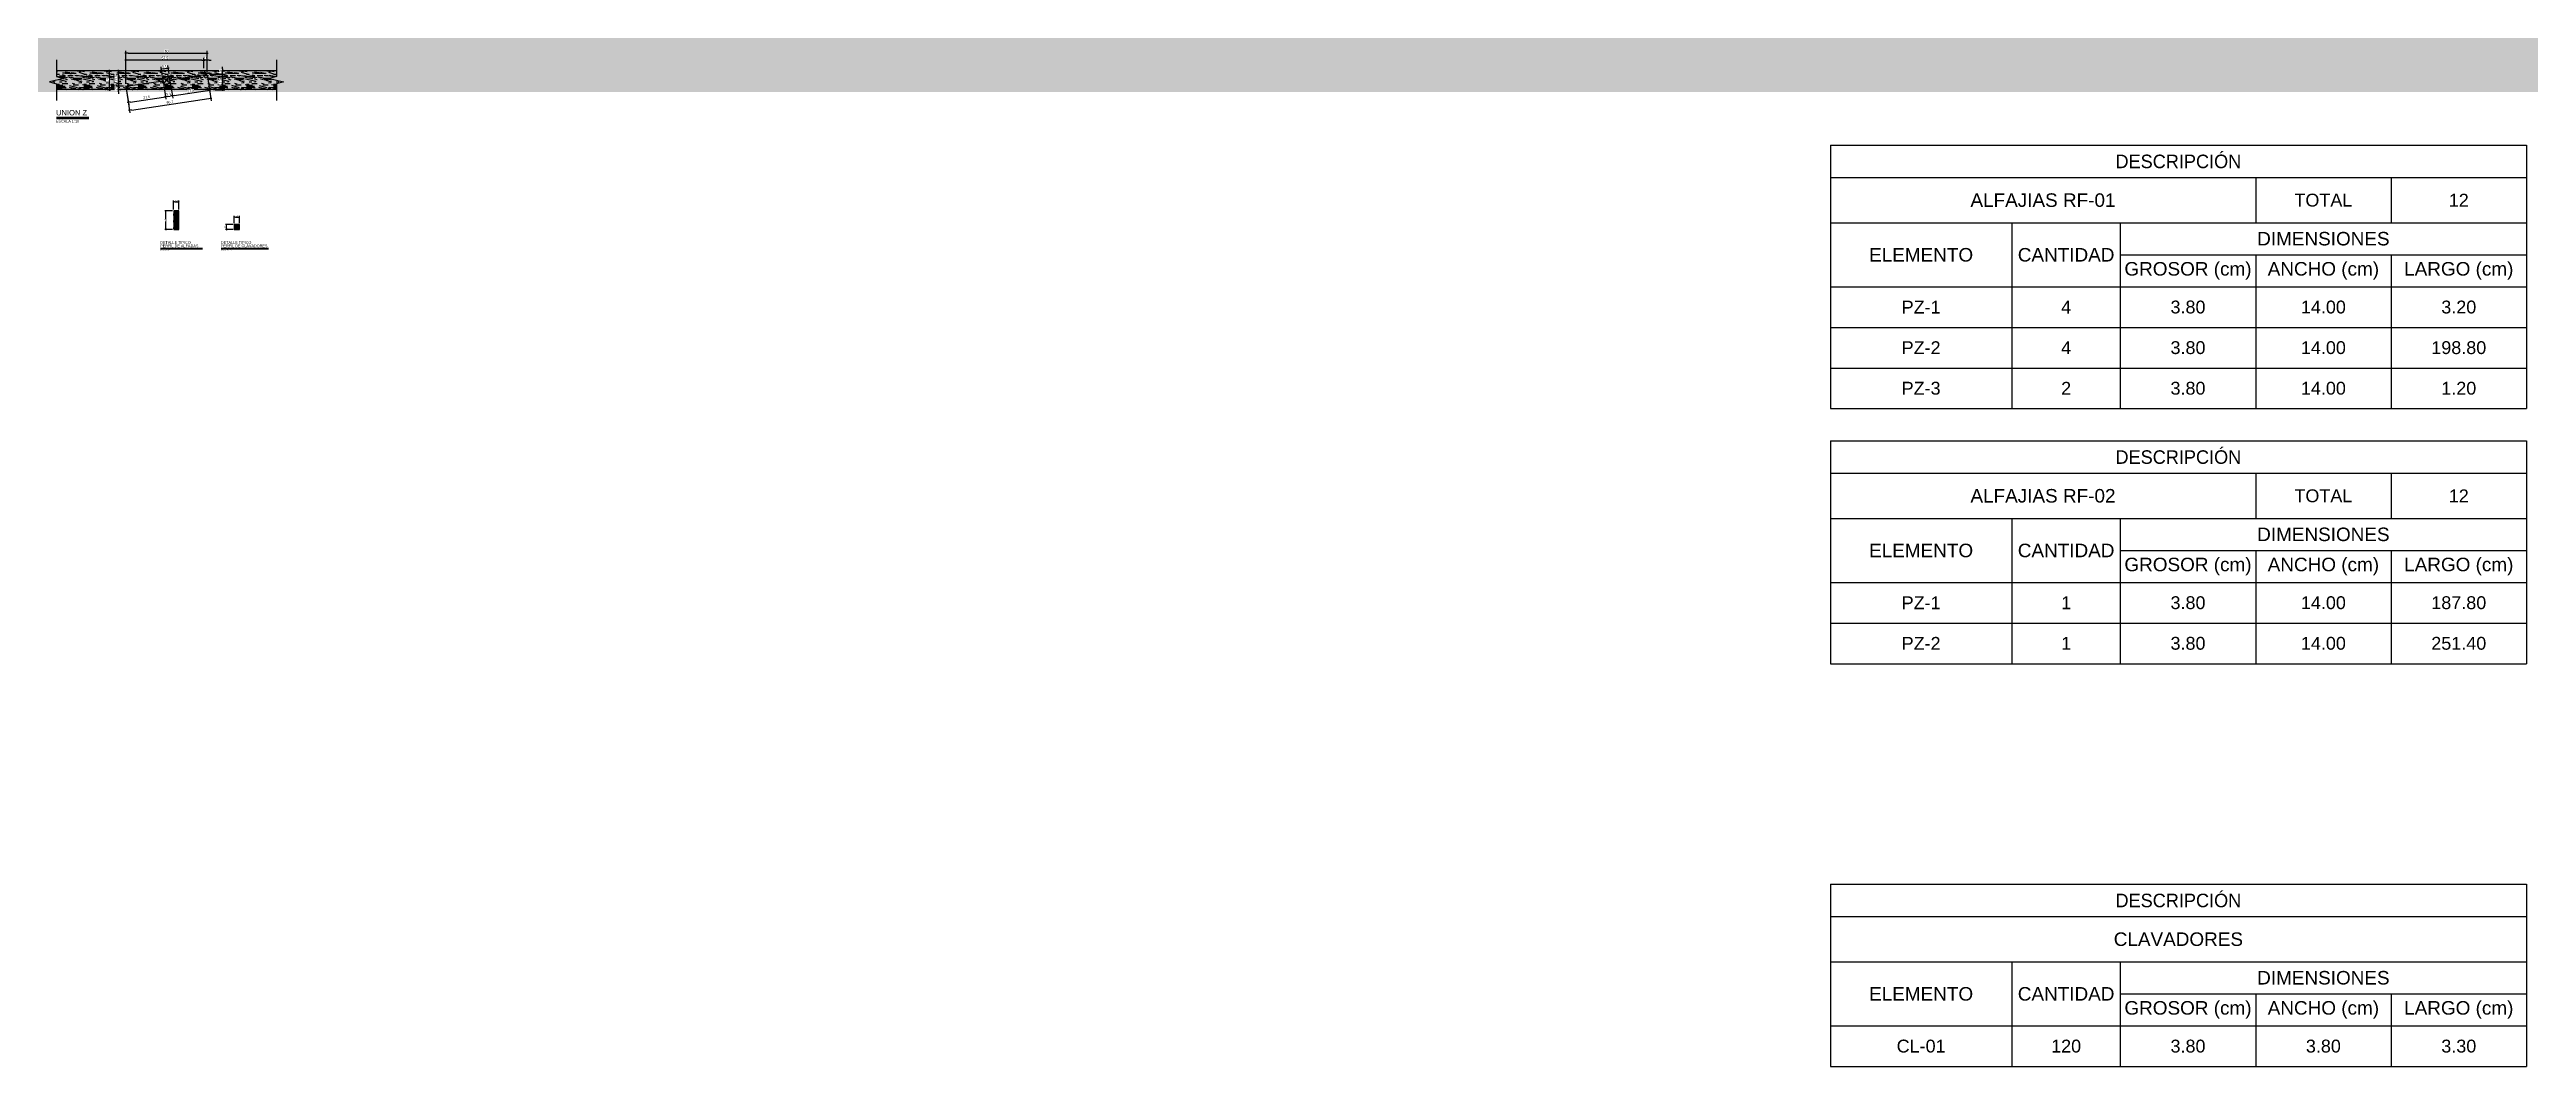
# Model space of a CAD drawing. Header units: millimetres. Extents: x 19458 to 19711, y 4351 to 4752.
# Drawn here: x 19534.56 to 19552.85, y 4506.73 to 4514.25 of the extents above; entities that cross this region are included whole.
import ezdxf
from ezdxf.enums import TextEntityAlignment as Align

# ---------------------------------------------------------------- set-up
doc = ezdxf.new("R2010")
doc.units = ezdxf.units.MM
for name, color, linetype in [('0 @ 0.05', 7, 'Continuous'), ('0 @ 0.1', 7, 'Continuous'), ('ALFAJIAS', 3, 'Continuous'), ('BOTAGUAS', 3, 'Continuous'), ('cotas', 1, 'Continuous'), ('cotas @ 0.02', 1, 'Continuous'), ('cotas @ 0.04', 1, 'Continuous'), ('cotas @ 0.05', 1, 'Continuous'), ('cotas @ 0.08', 1, 'Continuous'), ('cotas @ 0.1', 1, 'Continuous'), ('cotas @ 0.12', 1, 'Continuous'), ('cotas @ 0.125', 1, 'Continuous'), ('cotas @ 0.16', 1, 'Continuous'), ('cotas @ 0.2', 1, 'Continuous'), ('cotas @ 0.24', 1, 'Continuous'), ('cotas @ 0.25', 1, 'Continuous'), ('cotas @ 0.33', 1, 'Continuous'), ('cotas @ 0.48', 1, 'Continuous'), ('cotas @ 0.5', 1, 'Continuous'), ('cotas @ 0.64', 1, 'Continuous'), ('cotas @ 0.75', 1, 'Continuous'), ('cotas @ 0.96', 1, 'Continuous'), ('cotas @ 1', 1, 'Continuous'), ('cotas @ 1.2', 1, 'Continuous'), ('cotas @ 1.25', 1, 'Continuous'), ('cotas @ 1.5', 1, 'Continuous'), ('cotas @ 1.92', 1, 'Continuous'), ('cotas @ 10', 1, 'Continuous'), ('cotas @ 10.8', 1, 'Continuous'), ('cotas @ 100', 1, 'Continuous'), ('cotas @ 12', 1, 'Continuous'), ('cotas @ 15.36', 1, 'Continuous'), ('cotas @ 16', 1, 'Continuous'), ('cotas @ 2', 1, 'Continuous'), ('cotas @ 2.4', 1, 'Continuous'), ('cotas @ 2.5', 1, 'Continuous'), ('cotas @ 20', 1, 'Continuous'), ('cotas @ 200', 1, 'Continuous'), ('cotas @ 24', 1, 'Continuous'), ('cotas @ 3.6', 1, 'Continuous'), ('cotas @ 3.84', 1, 'Continuous'), ('cotas @ 30', 1, 'Continuous'), ('cotas @ 300', 1, 'Continuous'), ('cotas @ 36', 1, 'Continuous'), ('cotas @ 4', 1, 'Continuous'), ('cotas @ 4.8', 1, 'Continuous'), ('cotas @ 40', 1, 'Continuous'), ('cotas @ 400', 1, 'Continuous'), ('cotas @ 48', 1, 'Continuous'), ('cotas @ 5', 1, 'Continuous'), ('cotas @ 50', 1, 'Continuous'), ('cotas @ 500', 1, 'Continuous'), ('cotas @ 6', 1, 'Continuous'), ('cotas @ 7.2', 1, 'Continuous'), ('cotas @ 7.68', 1, 'Continuous'), ('cotas @ 8', 1, 'Continuous'), ('cotas @ 8.4', 1, 'Continuous'), ('cotas @ 9.6', 1, 'Continuous'), ('cotas @ 95.9969', 1, 'Continuous'), ('TEXTOS TITULOS @ 0.05', 3, 'Continuous'), ('TEXTOS TITULOS @ 0.1', 3, 'Continuous')]:
    doc.layers.add(name, color=color, linetype=linetype)
doc.styles.add('century gothic', font='GOTHIC.TTF')
doc.styles.add('COTAS SMC', font='GOTHIC.TTF')
doc.styles.add('NOTAS', font='GOTHIC.TTF')
doc.styles.add('SMCtitulos', font='sanss___.ttf')
doc.styles.get("Standard").update_dxf_attribs({"font": 'arial.ttf'})
doc.dimstyles.new('ANOTATIVE 100 SMCONSTRUCCIONES', dxfattribs={"dimscale": 0, "dimtxt": 0.18, "dimasz": 0.15, "dimexe": 0.18, "dimexo": 0.09, "dimgap": 0.1, "dimtad": 1, "dimzin": 0, "dimdsep": 46, "dimtxsty": 'century gothic', "dimblk1": 'FLECHA1', "dimblk2": 'FLECHA1', "dimsah": 1, "dimcen": 0.18, "dimdle": 0.075, "dimclrd": 1, "dimclre": 1, "dimclrt": 2, "dimaunit": 1, "dimadec": 0, "dimazin": 0, "dimtfac": 0.75, "dimtix": 1, "dimtmove": 2, "dimatfit": 3, "dimfxl": 0.09, "dimtvp": 1.5, "dimtfill": 1, "dimtolj": 1, "dimtzin": 0, "dimarcsym": 0})
doc.dimstyles.new('ANOTATIVE CM SMCONSTRUCCIONES', dxfattribs={"dimscale": 0, "dimtxt": 0.18, "dimasz": 0.15, "dimexe": 0.18, "dimexo": 0.18, "dimgap": 0.07, "dimtad": 1, "dimdec": 1, "dimlfac": 100, "dimdsep": 46, "dimtxsty": 'century gothic', "dimblk1": 'FLECHA1', "dimblk2": 'FLECHA1', "dimsah": 1, "dimcen": 0.18, "dimdle": 0.075, "dimclrd": 1, "dimclre": 1, "dimclrt": 2, "dimaunit": 1, "dimadec": 0, "dimazin": 2, "dimtfac": 0.75, "dimtdec": 1, "dimtix": 1, "dimtmove": 2, "dimatfit": 3, "dimfxl": 0.09, "dimtvp": 1.5, "dimtfill": 1, "dimtolj": 1, "dimtzin": 0, "dimarcsym": 0})
doc.dimstyles.new('PIES SMCONSTRUCCIONES', dxfattribs={"dimscale": 0, "dimtxt": 0.18, "dimasz": 0.2, "dimexe": 0.18, "dimexo": 0, "dimgap": 0.1, "dimtad": 1, "dimdec": 0, "dimlfac": 39.370079, "dimzin": 0, "dimdsep": 46, "dimlunit": 4, "dimtxsty": 'COTAS SMC', "dimblk1": 'FLECHA1', "dimblk2": 'FLECHA1', "dimsah": 1, "dimcen": 0.2, "dimdle": 0.075, "dimclrd": 1, "dimclre": 1, "dimclrt": 2, "dimaunit": 1, "dimadec": 0, "dimazin": 0, "dimtfac": 0.75, "dimtdec": 0, "dimtix": 1, "dimtmove": 2, "dimatfit": 3, "dimfxl": 0.09, "dimtvp": 1.5, "dimtfill": 1, "dimtolj": 1, "dimtzin": 0, "dimarcsym": 0})
doc.dimstyles.new('PULGADAS SMCONSTRUCCIONES', dxfattribs={"dimscale": 0, "dimtxt": 0.18, "dimasz": 0.125, "dimexe": 0.18, "dimexo": 0, "dimgap": 0.1, "dimtad": 1, "dimdec": 0, "dimlfac": 39.370079, "dimzin": 0, "dimdsep": 46, "dimtxsty": 'COTAS SMC', "dimblk1": 'FLECHA1', "dimblk2": 'FLECHA1', "dimsah": 1, "dimcen": 0.18, "dimdle": 0.075, "dimclrd": 1, "dimclre": 1, "dimclrt": 2, "dimaunit": 1, "dimadec": 0, "dimazin": 0, "dimtfac": 0.75, "dimtdec": 0, "dimtix": 1, "dimtmove": 2, "dimatfit": 3, "dimfxl": 0.09, "dimtvp": 1.5, "dimtfill": 1, "dimtolj": 1, "dimtzin": 0, "dimarcsym": 0})

# ---------------------------------------------------------------- blocks, each defined once
blk = doc.blocks.new('*U172')
at = {"color": 2}
blk.add_line((0, 0.05), (6.19, 0.05), dxfattribs=at)
at = {"color": 250}
blk.add_line((0, 0), (6.19, 0), dxfattribs=at)
at = {"color": 7}
blk.add_line((0, -0.05), (6.19, -0.05), dxfattribs=at)
at = {"color": 0, "linetype": 'ByBlock', "lineweight": -2, "style": 'NOTAS'}
for tag, p in [('2TITLE', (-0.04, 0.18)), ('1TITLE', (0.03, 1.01))]:
    blk.add_attdef(tag, p, '', height=0.3, dxfattribs=at)
blk.add_attdef('SCALE', text='', height=0.18, dxfattribs=at).set_placement((-0.04, -0.15), align=Align.TOP_LEFT)
blk = doc.blocks.new('FLECHA1')
at = {"color": 4}
blk.add_line((-0.24618, -0.24808), (0.24808, 0.25), dxfattribs=at)
at = {"color": 1}
blk.add_line((-1, 0), (0.49616, 0), dxfattribs=at)
blk = doc.blocks.new('*D921')
at = {"color": 1, "lineweight": -2, "transparency": 16777216}
for p, q in [((19535.464, 4513.057), (19535.407, 4513.057)), ((19535.464, 4512.917), (19535.407, 4512.917)), ((19535.416, 4512.924), (19535.416, 4513.049))]:
    blk.add_line(p, q, dxfattribs=at)
at = {"color": 1, "lineweight": -2, "transparency": 16777216, "xscale": 0.0075, "yscale": 0.0075, "zscale": 0.0075}
for p, rotation in [((19535.416, 4513.057), 90), ((19535.416, 4512.917), 270)]:
    blk.add_blockref('FLECHA1', p, dxfattribs=dict(at, rotation=rotation))
at = {"color": 2, "transparency": 16777216, "insert": (19535.408, 4512.987), "char_height": 0.009, "attachment_point": 5, "rotation": 90, "style": 'century gothic', "bg_fill": 3, "box_fill_scale": 1.1, "bg_fill_color": 256, "bg_fill_true_color": 13158600, "bg_fill_transparency": 0}
blk.add_mtext('\\A1;14', dxfattribs=at)
at = {"layer": 'Defpoints', "color": 0, "transparency": 16777216}
for p in [(19535.416, 4513.057), (19535.473, 4513.057), (19535.473, 4512.917)]:
    blk.add_point(p, dxfattribs=at)
blk = doc.blocks.new('*D920')
at = {"color": 1, "lineweight": -2, "transparency": 16777216}
for p, q in [((19535.473, 4513.066), (19535.473, 4513.132)), ((19535.481, 4513.123), (19535.504, 4513.123)), ((19535.511, 4513.066), (19535.511, 4513.132))]:
    blk.add_line(p, q, dxfattribs=at)
at = {"color": 1, "lineweight": -2, "transparency": 16777216, "xscale": 0.0075, "yscale": 0.0075, "zscale": 0.0075, "rotation": 180}
blk.add_blockref('FLECHA1', (19535.473, 4513.123), dxfattribs=at)
at = {"color": 1, "lineweight": -2, "transparency": 16777216, "xscale": 0.0075, "yscale": 0.0075, "zscale": 0.0075}
blk.add_blockref('FLECHA1', (19535.511, 4513.123), dxfattribs=at)
at = {"color": 2, "transparency": 16777216, "insert": (19535.492, 4513.131), "char_height": 0.009, "attachment_point": 5, "style": 'century gothic', "bg_fill": 3, "box_fill_scale": 1.1, "bg_fill_color": 256, "bg_fill_true_color": 13158600, "bg_fill_transparency": 0}
blk.add_mtext('\\A1;3.8', dxfattribs=at)
at = {"layer": 'Defpoints', "color": 0, "transparency": 16777216}
for p in [(19535.511, 4513.123), (19535.473, 4513.057), (19535.511, 4513.057)]:
    blk.add_point(p, dxfattribs=at)
blk = doc.blocks.new('*T642')
at = {"layer": 'cotas', "color": 0, "linetype": 'ByBlock', "lineweight": -2, "transparency": 16777216}
for p, q in [((0, 0), (5.141, 0)), ((0, 0), (0, -1.946)), ((5.141, 0), (5.141, -1.946)), ((0, -0.239), (5.141, -0.239)), ((3.141, -0.239), (3.141, -0.573)), ((4.141, -0.239), (4.141, -0.573)), ((0, -0.573), (5.141, -0.573)), ((1.341, -0.573), (1.341, -1.946)), ((2.141, -0.573), (2.141, -1.946)), ((2.141, -0.81), (5.141, -0.81)), ((3.141, -0.81), (3.141, -1.946)), ((4.141, -0.81), (4.141, -1.946)), ((0, -1.046), (5.141, -1.046)), ((0, -1.346), (5.141, -1.346)), ((0, -1.646), (5.141, -1.646)), ((0, -1.946), (5.141, -1.946))]:
    blk.add_line(p, q, dxfattribs=at)
at = {"layer": 'cotas', "color": 0, "transparency": 16777216, "insert": (2.57, -0.12), "char_height": 0.1, "width": 5.07753, "attachment_point": 5, "style": 'century gothic'}
blk.add_mtext('DESCRIPCIÓN', dxfattribs=at)
at = {"layer": 'cotas', "color": 0, "transparency": 16777216, "attachment_point": 5}
for s, insert, char_height, width in [('ALFAJIAS RF-01', (1.57, -0.406), 0.1, 3.07753), ('TOTAL', (3.641, -0.406), 0.095, 0.93665), ('12', (4.641, -0.406), 0.095, 0.93665), ('DIMENSIONES', (3.641, -0.691), 0.1, 2.93665), ('ELEMENTO', (0.67, -0.81), 0.1, 1.27753), ('CANTIDAD', (1.741, -0.81), 0.1, 0.73665), ('GROSOR (cm)', (2.641, -0.928), 0.1, 0.93665), ('ANCHO (cm)', (3.641, -0.928), 0.1, 0.93665), ('LARGO (cm)', (4.641, -0.928), 0.1, 0.93665), ('PZ-1', (0.67, -1.196), 0.095, 1.27753), ('4', (1.741, -1.196), 0.095, 0.73665), ('3.80', (2.641, -1.196), 0.095, 0.93665), ('14.00', (3.641, -1.196), 0.095, 0.93665), ('3.20', (4.641, -1.196), 0.095, 0.93665), ('PZ-2', (0.67, -1.496), 0.095, 1.27753), ('4', (1.741, -1.496), 0.095, 0.73665), ('3.80', (2.641, -1.496), 0.095, 0.93665), ('14.00', (3.641, -1.496), 0.095, 0.93665), ('198.80', (4.641, -1.496), 0.095, 0.93665), ('PZ-3', (0.67, -1.796), 0.095, 1.27753), ('2', (1.741, -1.796), 0.095, 0.73665), ('3.80', (2.641, -1.796), 0.095, 0.93665), ('14.00', (3.641, -1.796), 0.095, 0.93665), ('1.20', (4.641, -1.796), 0.095, 0.93665)]:
    blk.add_mtext(s, dxfattribs=dict(at, insert=insert, char_height=char_height, width=width))
blk = doc.blocks.new('*U892')
at = {"color": 2}
blk.add_line((0, 0.05), (2.39, 0.05), dxfattribs=at)
at = {"color": 250}
blk.add_line((0, 0), (2.39, 0), dxfattribs=at)
at = {"color": 7}
blk.add_line((0, -0.05), (2.39, -0.05), dxfattribs=at)
at = {"color": 0, "linetype": 'ByBlock', "lineweight": -2, "style": 'NOTAS'}
for tag, p in [('2TITLE', (-0.04, 0.18)), ('1TITLE', (0.03, 1.01))]:
    blk.add_attdef(tag, p, '', height=0.3, dxfattribs=at)
blk.add_attdef('SCALE', text='', height=0.18, dxfattribs=at).set_placement((-0.04, -0.15), align=Align.TOP_LEFT)
blk = doc.blocks.new('*D897')
at = {"color": 1, "lineweight": -2, "transparency": 16777216}
for p, q in [((19535.68, 4514.169), (19535.665, 4514.169)), ((19535.695, 4514.109), (19535.695, 4514.187)), ((19535.721, 4514.169), (19535.695, 4514.169)), ((19535.721, 4514.084), (19535.721, 4514.187)), ((19535.736, 4514.169), (19535.751, 4514.169))]:
    blk.add_line(p, q, dxfattribs=at)
at = {"layer": 'Defpoints', "color": 0, "transparency": 16777216}
blk.add_point((19535.721, 4514.066), dxfattribs=at)
at = {"color": 1, "lineweight": -2, "transparency": 16777216, "xscale": 0.015, "yscale": 0.015, "zscale": 0.015}
blk.add_blockref('FLECHA1', (19535.695, 4514.169), dxfattribs=at)
at = {"color": 1, "lineweight": -2, "transparency": 16777216, "xscale": 0.015, "yscale": 0.015, "zscale": 0.015, "rotation": 180}
blk.add_blockref('FLECHA1', (19535.721, 4514.169), dxfattribs=at)
at = {"color": 2, "transparency": 16777216, "insert": (19535.708, 4514.185), "char_height": 0.018, "attachment_point": 5, "style": 'century gothic', "bg_fill": 3, "box_fill_scale": 1.1, "bg_fill_color": 256, "bg_fill_true_color": 13158600, "bg_fill_transparency": 0}
blk.add_mtext('\\A1;2.5', dxfattribs=at)
at = {"layer": 'Defpoints', "color": 0, "transparency": 16777216}
for p in [(19535.695, 4514.169), (19535.695, 4514.091)]:
    blk.add_point(p, dxfattribs=at)
blk = doc.blocks.new('*D898')
at = {"color": 1, "lineweight": -2, "transparency": 16777216}
for p, q in [((19535.121, 4513.995), (19535.121, 4514.187)), ((19535.68, 4514.169), (19535.136, 4514.169)), ((19535.695, 4514.109), (19535.695, 4514.187))]:
    blk.add_line(p, q, dxfattribs=at)
at = {"layer": 'Defpoints', "color": 0, "transparency": 16777216}
for p in [(19535.121, 4514.169), (19535.695, 4514.091), (19535.121, 4513.977)]:
    blk.add_point(p, dxfattribs=at)
at = {"color": 1, "lineweight": -2, "transparency": 16777216, "xscale": 0.015, "yscale": 0.015, "zscale": 0.015, "rotation": 180}
blk.add_blockref('FLECHA1', (19535.121, 4514.169), dxfattribs=at)
at = {"color": 1, "lineweight": -2, "transparency": 16777216, "xscale": 0.015, "yscale": 0.015, "zscale": 0.015}
blk.add_blockref('FLECHA1', (19535.695, 4514.169), dxfattribs=at)
at = {"color": 2, "transparency": 16777216, "insert": (19535.408, 4514.185), "char_height": 0.018, "attachment_point": 5, "style": 'century gothic', "bg_fill": 3, "box_fill_scale": 1.1, "bg_fill_color": 256, "bg_fill_true_color": 13158600, "bg_fill_transparency": 0}
blk.add_mtext('\\A1;57.5', dxfattribs=at)
blk = doc.blocks.new('*D899')
at = {"color": 1, "lineweight": -2, "transparency": 16777216}
for p, q in [((19535.121, 4513.995), (19535.121, 4514.238)), ((19535.136, 4514.22), (19535.706, 4514.22)), ((19535.721, 4514.084), (19535.721, 4514.238))]:
    blk.add_line(p, q, dxfattribs=at)
at = {"layer": 'Defpoints', "color": 0, "transparency": 16777216}
for p in [(19535.721, 4514.22), (19535.721, 4514.066), (19535.121, 4513.977)]:
    blk.add_point(p, dxfattribs=at)
at = {"color": 1, "lineweight": -2, "transparency": 16777216, "xscale": 0.015, "yscale": 0.015, "zscale": 0.015, "rotation": 180}
blk.add_blockref('FLECHA1', (19535.121, 4514.22), dxfattribs=at)
at = {"color": 1, "lineweight": -2, "transparency": 16777216, "xscale": 0.015, "yscale": 0.015, "zscale": 0.015}
blk.add_blockref('FLECHA1', (19535.721, 4514.22), dxfattribs=at)
at = {"color": 2, "transparency": 16777216, "insert": (19535.421, 4514.236), "char_height": 0.018, "attachment_point": 5, "style": 'century gothic', "bg_fill": 3, "box_fill_scale": 1.1, "bg_fill_color": 256, "bg_fill_true_color": 13158600, "bg_fill_transparency": 0}
blk.add_mtext('\\A1;60', dxfattribs=at)
blk = doc.blocks.new('*D902')
at = {"color": 1, "lineweight": -2, "transparency": 16777216}
for p, q in [((19535.065, 4513.992), (19535.065, 4514.007)), ((19535.103, 4513.977), (19535.047, 4513.977)), ((19535.084, 4513.951), (19535.047, 4513.951)), ((19535.065, 4513.951), (19535.065, 4513.977)), ((19535.065, 4513.936), (19535.065, 4513.921))]:
    blk.add_line(p, q, dxfattribs=at)
at = {"color": 1, "lineweight": -2, "transparency": 16777216, "xscale": 0.015, "yscale": 0.015, "zscale": 0.015}
for p, rotation in [((19535.065, 4513.977), 270), ((19535.065, 4513.951), 90)]:
    blk.add_blockref('FLECHA1', p, dxfattribs=dict(at, rotation=rotation))
at = {"color": 2, "transparency": 16777216, "insert": (19535.048, 4513.964), "char_height": 0.018, "attachment_point": 5, "rotation": 90, "style": 'century gothic', "bg_fill": 3, "box_fill_scale": 1.1, "bg_fill_color": 256, "bg_fill_true_color": 13158600, "bg_fill_transparency": 0}
blk.add_mtext('\\A1;2.5', dxfattribs=at)
at = {"layer": 'Defpoints', "color": 0, "transparency": 16777216}
for p in [(19535.065, 4513.977), (19535.102, 4513.951), (19535.121, 4513.977)]:
    blk.add_point(p, dxfattribs=at)
blk = doc.blocks.new('*D903')
at = {"color": 1, "lineweight": -2, "transparency": 16777216}
for p, q in [((19535.078, 4514.091), (19535.047, 4514.091)), ((19535.065, 4513.992), (19535.065, 4514.076)), ((19535.103, 4513.977), (19535.047, 4513.977))]:
    blk.add_line(p, q, dxfattribs=at)
at = {"color": 1, "lineweight": -2, "transparency": 16777216, "xscale": 0.015, "yscale": 0.015, "zscale": 0.015}
for p, rotation in [((19535.065, 4514.091), 90), ((19535.065, 4513.977), 270)]:
    blk.add_blockref('FLECHA1', p, dxfattribs=dict(at, rotation=rotation))
at = {"color": 2, "transparency": 16777216, "insert": (19535.049, 4514.034), "char_height": 0.018, "attachment_point": 5, "rotation": 90, "style": 'century gothic', "bg_fill": 3, "box_fill_scale": 1.1, "bg_fill_color": 256, "bg_fill_true_color": 13158600, "bg_fill_transparency": 0}
blk.add_mtext('\\A1;11.5', dxfattribs=at)
at = {"layer": 'Defpoints', "color": 0, "transparency": 16777216}
for p in [(19535.065, 4514.091), (19535.096, 4514.091), (19535.121, 4513.977)]:
    blk.add_point(p, dxfattribs=at)
blk = doc.blocks.new('*D904')
at = {"color": 1, "lineweight": -2, "transparency": 16777216}
for p, q in [((19535.005, 4514.091), (19534.982, 4514.091)), ((19535, 4513.966), (19535, 4514.076)), ((19535.005, 4513.951), (19534.982, 4513.951))]:
    blk.add_line(p, q, dxfattribs=at)
at = {"color": 1, "lineweight": -2, "transparency": 16777216, "xscale": 0.015, "yscale": 0.015, "zscale": 0.015}
for p, rotation in [((19535, 4514.091), 90), ((19535, 4513.951), 270)]:
    blk.add_blockref('FLECHA1', p, dxfattribs=dict(at, rotation=rotation))
at = {"color": 2, "transparency": 16777216, "insert": (19534.984, 4514.021), "char_height": 0.018, "attachment_point": 5, "rotation": 90, "style": 'century gothic', "bg_fill": 3, "box_fill_scale": 1.1, "bg_fill_color": 256, "bg_fill_true_color": 13158600, "bg_fill_transparency": 0}
blk.add_mtext('\\A1;14', dxfattribs=at)
at = {"layer": 'Defpoints', "color": 0, "transparency": 16777216}
for p in [(19535, 4514.091), (19535.023, 4514.091), (19535.023, 4513.951)]:
    blk.add_point(p, dxfattribs=at)
blk = doc.blocks.new('*D905')
at = {"color": 1, "lineweight": -2, "transparency": 16777216}
for p, q in [((19535.739, 4514.066), (19535.852, 4514.066)), ((19535.768, 4514.091), (19535.852, 4514.091)), ((19535.834, 4514.106), (19535.834, 4514.121)), ((19535.834, 4514.066), (19535.834, 4514.091)), ((19535.834, 4514.051), (19535.834, 4514.036))]:
    blk.add_line(p, q, dxfattribs=at)
at = {"color": 1, "lineweight": -2, "transparency": 16777216, "xscale": 0.015, "yscale": 0.015, "zscale": 0.015}
for p, rotation in [((19535.834, 4514.091), 270), ((19535.834, 4514.066), 90)]:
    blk.add_blockref('FLECHA1', p, dxfattribs=dict(at, rotation=rotation))
at = {"color": 2, "transparency": 16777216, "insert": (19535.818, 4514.079), "char_height": 0.018, "attachment_point": 5, "rotation": 90, "style": 'century gothic', "bg_fill": 3, "box_fill_scale": 1.1, "bg_fill_color": 256, "bg_fill_true_color": 13158600, "bg_fill_transparency": 0}
blk.add_mtext('\\A1;2.5', dxfattribs=at)
at = {"layer": 'Defpoints', "color": 0, "transparency": 16777216}
for p in [(19535.721, 4514.066), (19535.75, 4514.091), (19535.834, 4514.091)]:
    blk.add_point(p, dxfattribs=at)
blk = doc.blocks.new('*D906')
at = {"color": 1, "lineweight": -2, "transparency": 16777216}
for p, q in [((19535.739, 4514.066), (19535.852, 4514.066)), ((19535.834, 4514.051), (19535.834, 4513.966)), ((19535.778, 4513.951), (19535.852, 4513.951))]:
    blk.add_line(p, q, dxfattribs=at)
at = {"color": 1, "lineweight": -2, "transparency": 16777216, "xscale": 0.015, "yscale": 0.015, "zscale": 0.015}
for p, rotation in [((19535.834, 4514.066), 90), ((19535.834, 4513.951), 270)]:
    blk.add_blockref('FLECHA1', p, dxfattribs=dict(at, rotation=rotation))
at = {"color": 2, "transparency": 16777216, "insert": (19535.818, 4514.009), "char_height": 0.018, "attachment_point": 5, "rotation": 90, "style": 'century gothic', "bg_fill": 3, "box_fill_scale": 1.1, "bg_fill_color": 256, "bg_fill_true_color": 13158600, "bg_fill_transparency": 0}
blk.add_mtext('\\A1;11.5', dxfattribs=at)
at = {"layer": 'Defpoints', "color": 0, "transparency": 16777216}
for p in [(19535.721, 4514.066), (19535.76, 4513.951), (19535.834, 4513.951)]:
    blk.add_point(p, dxfattribs=at)
blk = doc.blocks.new('*D907')
at = {"color": 1, "lineweight": -2, "transparency": 16777216}
for p, q in [((19535.389, 4514.06), (19535.38, 4514.121)), ((19535.397, 4514.106), (19535.418, 4514.109)), ((19535.439, 4514.068), (19535.43, 4514.129))]:
    blk.add_line(p, q, dxfattribs=at)
at = {"color": 1, "lineweight": -2, "transparency": 16777216, "xscale": 0.015, "yscale": 0.015, "zscale": 0.015}
for p, rotation in [((19535.383, 4514.103), 188.4560377147735), ((19535.433, 4514.111), 8.45603771477347)]:
    blk.add_blockref('FLECHA1', p, dxfattribs=dict(at, rotation=rotation))
at = {"color": 2, "transparency": 16777216, "insert": (19535.405, 4514.123), "char_height": 0.018, "attachment_point": 5, "rotation": 8.456, "style": 'century gothic', "bg_fill": 3, "box_fill_scale": 1.1, "bg_fill_color": 256, "bg_fill_true_color": 13158600, "bg_fill_transparency": 0}
blk.add_mtext('\\A1;5.1', dxfattribs=at)
at = {"layer": 'Defpoints', "color": 0, "transparency": 16777216}
for p in [(19535.392, 4514.043), (19535.433, 4514.111), (19535.442, 4514.05)]:
    blk.add_point(p, dxfattribs=at)
blk = doc.blocks.new('*D909')
at = {"color": 1, "lineweight": -2, "transparency": 16777216}
for p, q in [((19535.398, 4514), (19535.416, 4513.881)), ((19535.123, 4513.959), (19535.141, 4513.84)), ((19535.153, 4513.86), (19535.398, 4513.897))]:
    blk.add_line(p, q, dxfattribs=at)
at = {"layer": 'Defpoints', "color": 0, "transparency": 16777216}
for p in [(19535.395, 4514.018), (19535.121, 4513.977), (19535.413, 4513.899)]:
    blk.add_point(p, dxfattribs=at)
at = {"color": 1, "lineweight": -2, "transparency": 16777216, "xscale": 0.015, "yscale": 0.015, "zscale": 0.015}
for p, rotation in [((19535.138, 4513.858), 188.4560377135596), ((19535.413, 4513.899), 8.456037713559605)]:
    blk.add_blockref('FLECHA1', p, dxfattribs=dict(at, rotation=rotation))
at = {"color": 2, "transparency": 16777216, "insert": (19535.273, 4513.895), "char_height": 0.018, "attachment_point": 5, "rotation": 8.456, "style": 'century gothic', "bg_fill": 3, "box_fill_scale": 1.1, "bg_fill_color": 256, "bg_fill_true_color": 13158600, "bg_fill_transparency": 0}
blk.add_mtext('\\A1;27.8', dxfattribs=at)
blk = doc.blocks.new('*D910')
at = {"color": 1, "lineweight": -2, "transparency": 16777216}
for p, q in [((19535.398, 4514), (19535.416, 4513.881)), ((19535.448, 4514.007), (19535.466, 4513.889)), ((19535.428, 4513.901), (19535.448, 4513.904))]:
    blk.add_line(p, q, dxfattribs=at)
at = {"layer": 'Defpoints', "color": 0, "transparency": 16777216}
blk.add_point((19535.446, 4514.025), dxfattribs=at)
at = {"color": 1, "lineweight": -2, "transparency": 16777216, "xscale": 0.015, "yscale": 0.015, "zscale": 0.015}
for p, rotation in [((19535.413, 4513.899), 188.4560377135596), ((19535.463, 4513.907), 8.456037713559592)]:
    blk.add_blockref('FLECHA1', p, dxfattribs=dict(at, rotation=rotation))
at = {"color": 2, "transparency": 16777216, "insert": (19535.436, 4513.919), "char_height": 0.018, "attachment_point": 5, "rotation": 8.456, "style": 'century gothic', "bg_fill": 3, "box_fill_scale": 1.1, "bg_fill_color": 256, "bg_fill_true_color": 13158600, "bg_fill_transparency": 0}
blk.add_mtext('\\A1;5.1', dxfattribs=at)
at = {"layer": 'Defpoints', "color": 0, "transparency": 16777216}
for p in [(19535.395, 4514.018), (19535.463, 4513.907)]:
    blk.add_point(p, dxfattribs=at)
blk = doc.blocks.new('*D911')
at = {"color": 1, "lineweight": -2, "transparency": 16777216}
for p, q in [((19535.448, 4514.007), (19535.466, 4513.889)), ((19535.723, 4514.048), (19535.741, 4513.93)), ((19535.478, 4513.909), (19535.723, 4513.945))]:
    blk.add_line(p, q, dxfattribs=at)
at = {"layer": 'Defpoints', "color": 0, "transparency": 16777216}
for p in [(19535.446, 4514.025), (19535.721, 4514.066), (19535.738, 4513.947)]:
    blk.add_point(p, dxfattribs=at)
at = {"color": 1, "lineweight": -2, "transparency": 16777216, "xscale": 0.015, "yscale": 0.015, "zscale": 0.015}
for p, rotation in [((19535.463, 4513.907), 188.4560377135596), ((19535.738, 4513.947), 8.456037713559592)]:
    blk.add_blockref('FLECHA1', p, dxfattribs=dict(at, rotation=rotation))
at = {"color": 2, "transparency": 16777216, "insert": (19535.598, 4513.943), "char_height": 0.018, "attachment_point": 5, "rotation": 8.456, "style": 'century gothic', "bg_fill": 3, "box_fill_scale": 1.1, "bg_fill_color": 256, "bg_fill_true_color": 13158600, "bg_fill_transparency": 0}
blk.add_mtext('\\A1;27.8', dxfattribs=at)
blk = doc.blocks.new('*D912')
at = {"color": 1, "lineweight": -2, "transparency": 16777216}
for p, q in [((19535.723, 4514.048), (19535.75, 4513.87)), ((19535.123, 4513.959), (19535.15, 4513.781)), ((19535.162, 4513.801), (19535.732, 4513.886))]:
    blk.add_line(p, q, dxfattribs=at)
at = {"layer": 'Defpoints', "color": 0, "transparency": 16777216}
for p in [(19535.721, 4514.066), (19535.121, 4513.977), (19535.747, 4513.888)]:
    blk.add_point(p, dxfattribs=at)
at = {"color": 1, "lineweight": -2, "transparency": 16777216, "xscale": 0.015, "yscale": 0.015, "zscale": 0.015}
for p, rotation in [((19535.147, 4513.799), 188.4560377135924), ((19535.747, 4513.888), 8.456037713592377)]:
    blk.add_blockref('FLECHA1', p, dxfattribs=dict(at, rotation=rotation))
at = {"color": 2, "transparency": 16777216, "insert": (19535.445, 4513.86), "char_height": 0.018, "attachment_point": 5, "rotation": 8.456, "style": 'century gothic', "bg_fill": 3, "box_fill_scale": 1.1, "bg_fill_color": 256, "bg_fill_true_color": 13158600, "bg_fill_transparency": 0}
blk.add_mtext('\\A1;60.7', dxfattribs=at)
blk = doc.blocks.new('*U924')
at = {"color": 2}
blk.add_line((0, 0.05), (6.99, 0.05), dxfattribs=at)
at = {"color": 250}
blk.add_line((0, 0), (6.99, 0), dxfattribs=at)
at = {"color": 7}
blk.add_line((0, -0.05), (6.99, -0.05), dxfattribs=at)
at = {"color": 0, "linetype": 'ByBlock', "lineweight": -2, "style": 'NOTAS'}
for tag, p in [('2TITLE', (-0.04, 0.18)), ('1TITLE', (0.03, 1.01))]:
    blk.add_attdef(tag, p, '', height=0.3, dxfattribs=at)
blk.add_attdef('SCALE', text='', height=0.18, dxfattribs=at).set_placement((-0.04, -0.15), align=Align.TOP_LEFT)
blk = doc.blocks.new('*D922')
at = {"color": 1, "lineweight": -2, "transparency": 16777216}
for p, q in [((19535.912, 4512.955), (19535.855, 4512.955)), ((19535.912, 4512.917), (19535.855, 4512.917)), ((19535.864, 4512.924), (19535.864, 4512.947))]:
    blk.add_line(p, q, dxfattribs=at)
at = {"color": 1, "lineweight": -2, "transparency": 16777216, "xscale": 0.0075, "yscale": 0.0075, "zscale": 0.0075}
for p, rotation in [((19535.864, 4512.955), 90), ((19535.864, 4512.917), 270)]:
    blk.add_blockref('FLECHA1', p, dxfattribs=dict(at, rotation=rotation))
at = {"color": 2, "transparency": 16777216, "insert": (19535.855, 4512.936), "char_height": 0.009, "attachment_point": 5, "rotation": 90, "style": 'century gothic', "bg_fill": 3, "box_fill_scale": 1.1, "bg_fill_color": 256, "bg_fill_true_color": 13158600, "bg_fill_transparency": 0}
blk.add_mtext('\\A1;3.8', dxfattribs=at)
at = {"layer": 'Defpoints', "color": 0, "transparency": 16777216}
for p in [(19535.864, 4512.955), (19535.921, 4512.955), (19535.921, 4512.917)]:
    blk.add_point(p, dxfattribs=at)
blk = doc.blocks.new('*D923')
at = {"color": 1, "lineweight": -2, "transparency": 16777216}
for p, q in [((19535.921, 4512.964), (19535.921, 4513.019)), ((19535.929, 4513.01), (19535.952, 4513.01)), ((19535.959, 4512.964), (19535.959, 4513.019))]:
    blk.add_line(p, q, dxfattribs=at)
at = {"color": 1, "lineweight": -2, "transparency": 16777216, "xscale": 0.0075, "yscale": 0.0075, "zscale": 0.0075, "rotation": 180}
blk.add_blockref('FLECHA1', (19535.921, 4513.01), dxfattribs=at)
at = {"color": 1, "lineweight": -2, "transparency": 16777216, "xscale": 0.0075, "yscale": 0.0075, "zscale": 0.0075}
blk.add_blockref('FLECHA1', (19535.959, 4513.01), dxfattribs=at)
at = {"color": 2, "transparency": 16777216, "insert": (19535.94, 4513.018), "char_height": 0.009, "attachment_point": 5, "style": 'century gothic', "bg_fill": 3, "box_fill_scale": 1.1, "bg_fill_color": 256, "bg_fill_true_color": 13158600, "bg_fill_transparency": 0}
blk.add_mtext('\\A1;3.8', dxfattribs=at)
at = {"layer": 'Defpoints', "color": 0, "transparency": 16777216}
for p in [(19535.921, 4512.955), (19535.959, 4513.01), (19535.959, 4512.955)]:
    blk.add_point(p, dxfattribs=at)
blk = doc.blocks.new('*T925')
at = {"layer": 'cotas', "color": 0, "linetype": 'ByBlock', "lineweight": -2, "transparency": 16777216}
for p, q in [((0, 0), (5.141, 0)), ((0, 0), (0, -1.646)), ((5.141, 0), (5.141, -1.646)), ((0, -0.239), (5.141, -0.239)), ((3.141, -0.239), (3.141, -0.573)), ((4.141, -0.239), (4.141, -0.573)), ((0, -0.573), (5.141, -0.573)), ((1.341, -0.573), (1.341, -1.646)), ((2.141, -0.573), (2.141, -1.646)), ((2.141, -0.81), (5.141, -0.81)), ((3.141, -0.81), (3.141, -1.646)), ((4.141, -0.81), (4.141, -1.646)), ((0, -1.046), (5.141, -1.046)), ((0, -1.346), (5.141, -1.346)), ((0, -1.646), (5.141, -1.646))]:
    blk.add_line(p, q, dxfattribs=at)
at = {"layer": 'cotas', "color": 0, "transparency": 16777216, "insert": (2.57, -0.12), "char_height": 0.1, "width": 5.07753, "attachment_point": 5, "style": 'century gothic'}
blk.add_mtext('DESCRIPCIÓN', dxfattribs=at)
at = {"layer": 'cotas', "color": 0, "transparency": 16777216, "attachment_point": 5}
for s, insert, char_height, width in [('ALFAJIAS RF-02', (1.57, -0.406), 0.1, 3.07753), ('TOTAL', (3.641, -0.406), 0.095, 0.93665), ('12', (4.641, -0.406), 0.095, 0.93665), ('DIMENSIONES', (3.641, -0.691), 0.1, 2.93665), ('ELEMENTO', (0.67, -0.81), 0.1, 1.27753), ('CANTIDAD', (1.741, -0.81), 0.1, 0.73665), ('GROSOR (cm)', (2.641, -0.928), 0.1, 0.93665), ('ANCHO (cm)', (3.641, -0.928), 0.1, 0.93665), ('LARGO (cm)', (4.641, -0.928), 0.1, 0.93665), ('PZ-1', (0.67, -1.196), 0.095, 1.27753), ('1', (1.741, -1.196), 0.095, 0.73665), ('3.80', (2.641, -1.196), 0.095, 0.93665), ('14.00', (3.641, -1.196), 0.095, 0.93665), ('187.80', (4.641, -1.196), 0.095, 0.93665), ('PZ-2', (0.67, -1.496), 0.095, 1.27753), ('1', (1.741, -1.496), 0.095, 0.73665), ('3.80', (2.641, -1.496), 0.095, 0.93665), ('14.00', (3.641, -1.496), 0.095, 0.93665), ('251.40', (4.641, -1.496), 0.095, 0.93665)]:
    blk.add_mtext(s, dxfattribs=dict(at, insert=insert, char_height=char_height, width=width))
blk = doc.blocks.new('*T928')
at = {"layer": 'cotas', "color": 0, "linetype": 'ByBlock', "lineweight": -2, "transparency": 16777216}
for p, q in [((0, 0), (5.141, 0)), ((0, 0), (0, -1.346)), ((5.141, 0), (5.141, -1.346)), ((0, -0.239), (5.141, -0.239)), ((0, -0.573), (5.141, -0.573)), ((1.341, -0.573), (1.341, -1.346)), ((2.141, -0.573), (2.141, -1.346)), ((2.141, -0.81), (5.141, -0.81)), ((3.141, -0.81), (3.141, -1.346)), ((4.141, -0.81), (4.141, -1.346)), ((0, -1.046), (5.141, -1.046)), ((0, -1.346), (5.141, -1.346))]:
    blk.add_line(p, q, dxfattribs=at)
at = {"layer": 'cotas', "color": 0, "transparency": 16777216, "insert": (2.57, -0.12), "char_height": 0.1, "width": 5.07753, "attachment_point": 5, "style": 'century gothic'}
blk.add_mtext('DESCRIPCIÓN', dxfattribs=at)
at = {"layer": 'cotas', "color": 0, "transparency": 16777216, "attachment_point": 5}
for s, insert, char_height, width in [('CLAVADORES', (2.57, -0.406), 0.1, 5.07753), ('DIMENSIONES', (3.641, -0.691), 0.1, 2.93665), ('ELEMENTO', (0.67, -0.81), 0.1, 1.27753), ('CANTIDAD', (1.741, -0.81), 0.1, 0.73665), ('GROSOR (cm)', (2.641, -0.928), 0.1, 0.93665), ('ANCHO (cm)', (3.641, -0.928), 0.1, 0.93665), ('LARGO (cm)', (4.641, -0.928), 0.1, 0.93665), ('CL-01', (0.67, -1.196), 0.095, 1.27753), ('120', (1.741, -1.196), 0.095, 0.73665), ('3.80', (2.641, -1.196), 0.095, 0.93665), ('3.80', (3.641, -1.196), 0.095, 0.93665), ('3.30', (4.641, -1.196), 0.095, 0.93665)]:
    blk.add_mtext(s, dxfattribs=dict(at, insert=insert, char_height=char_height, width=width))
blk = doc.blocks.new('*D692')
at = {"layer": 'cotas', "color": 1, "lineweight": -2, "transparency": 16777216}
for p, q in [((19615.939, 4550.845), (19614.236, 4550.845)), ((19614.326, 4548.505), (19614.326, 4550.77)), ((19615.489, 4548.43), (19614.236, 4548.43))]:
    blk.add_line(p, q, dxfattribs=at)
at = {"layer": 'Defpoints', "color": 0, "transparency": 16777216}
for p in [(19614.326, 4550.845), (19615.984, 4550.845), (19615.534, 4548.43)]:
    blk.add_point(p, dxfattribs=at)
at = {"layer": 'cotas', "color": 1, "lineweight": -2, "transparency": 16777216, "xscale": 0.075, "yscale": 0.075, "zscale": 0.075}
for p, rotation in [((19614.326, 4550.845), 90), ((19614.326, 4548.43), 270)]:
    blk.add_blockref('FLECHA1', p, dxfattribs=dict(at, rotation=rotation))
at = {"layer": 'cotas', "color": 2, "transparency": 16777216, "insert": (19614.229, 4549.637), "char_height": 0.09, "attachment_point": 5, "rotation": 90, "style": 'century gothic', "bg_fill": 3, "box_fill_scale": 1.1, "bg_fill_color": 256, "bg_fill_true_color": 13158600, "bg_fill_transparency": 0}
blk.add_mtext('\\A1;2.42', dxfattribs=at)
blk = doc.blocks.new('*D693')
at = {"layer": 'cotas', "color": 1, "lineweight": -2, "transparency": 16777216}
for p, q in [((19614.326, 4625.845), (19614.326, 4700.845)), ((19570.984, 4550.845), (19524.326, 4550.845)), ((19614.326, 4548.43), (19614.326, 4550.845)), ((19570.534, 4548.43), (19524.326, 4548.43)), ((19614.326, 4473.43), (19614.326, 4398.43))]:
    blk.add_line(p, q, dxfattribs=at)
at = {"layer": 'Defpoints', "color": 0, "transparency": 16777216}
for p in [(19614.326, 4550.845), (19615.984, 4550.845), (19615.534, 4548.43)]:
    blk.add_point(p, dxfattribs=at)
at = {"layer": 'cotas', "color": 1, "lineweight": -2, "transparency": 16777216, "xscale": 75, "yscale": 75, "zscale": 75}
for p, rotation in [((19614.326, 4550.845), 270), ((19614.326, 4548.43), 90)]:
    blk.add_blockref('FLECHA1', p, dxfattribs=dict(at, rotation=rotation))
at = {"layer": 'cotas', "color": 2, "transparency": 16777216, "insert": (19517.338, 4549.637), "char_height": 90, "attachment_point": 5, "rotation": 90, "style": 'century gothic', "bg_fill": 3, "box_fill_scale": 1.1, "bg_fill_color": 256, "bg_fill_true_color": 13158600, "bg_fill_transparency": 0}
blk.add_mtext('\\A1;2.42', dxfattribs=at)
blk = doc.blocks.new('*D694')
at = {"layer": 'cotas', "color": 1, "lineweight": -2, "transparency": 16777216}
for p, q in [((19615.979, 4550.845), (19614.317, 4550.845)), ((19614.326, 4548.437), (19614.326, 4550.837)), ((19615.529, 4548.43), (19614.317, 4548.43))]:
    blk.add_line(p, q, dxfattribs=at)
at = {"layer": 'Defpoints', "color": 0, "transparency": 16777216}
for p in [(19614.326, 4550.845), (19615.984, 4550.845), (19615.534, 4548.43)]:
    blk.add_point(p, dxfattribs=at)
at = {"layer": 'cotas', "color": 1, "lineweight": -2, "transparency": 16777216, "xscale": 0.0075, "yscale": 0.0075, "zscale": 0.0075}
for p, rotation in [((19614.326, 4550.845), 90), ((19614.326, 4548.43), 270)]:
    blk.add_blockref('FLECHA1', p, dxfattribs=dict(at, rotation=rotation))
at = {"layer": 'cotas', "color": 2, "transparency": 16777216, "insert": (19614.316, 4549.637), "char_height": 0.009, "attachment_point": 5, "rotation": 90, "style": 'century gothic', "bg_fill": 3, "box_fill_scale": 1.1, "bg_fill_color": 256, "bg_fill_true_color": 13158600, "bg_fill_transparency": 0}
blk.add_mtext('\\A1;2.42', dxfattribs=at)
blk = doc.blocks.new('*D695')
at = {"layer": 'cotas', "color": 1, "lineweight": -2, "transparency": 16777216}
for p, q in [((19615.804, 4550.845), (19613.966, 4550.845)), ((19614.326, 4548.73), (19614.326, 4550.545)), ((19615.354, 4548.43), (19613.966, 4548.43))]:
    blk.add_line(p, q, dxfattribs=at)
at = {"layer": 'Defpoints', "color": 0, "transparency": 16777216}
for p in [(19614.326, 4550.845), (19615.984, 4550.845), (19615.534, 4548.43)]:
    blk.add_point(p, dxfattribs=at)
at = {"layer": 'cotas', "color": 1, "lineweight": -2, "transparency": 16777216, "xscale": 0.3, "yscale": 0.3, "zscale": 0.3}
for p, rotation in [((19614.326, 4550.845), 90), ((19614.326, 4548.43), 270)]:
    blk.add_blockref('FLECHA1', p, dxfattribs=dict(at, rotation=rotation))
at = {"layer": 'cotas', "color": 2, "transparency": 16777216, "insert": (19613.938, 4549.637), "char_height": 0.36, "attachment_point": 5, "rotation": 90, "style": 'century gothic', "bg_fill": 3, "box_fill_scale": 1.1, "bg_fill_color": 256, "bg_fill_true_color": 13158600, "bg_fill_transparency": 0}
blk.add_mtext('\\A1;2.42', dxfattribs=at)
blk = doc.blocks.new('*D696')
at = {"layer": 'cotas', "color": 1, "lineweight": -2, "transparency": 16777216}
for p, q in [((19614.326, 4558.045), (19614.326, 4565.245)), ((19611.664, 4550.845), (19605.686, 4550.845)), ((19614.326, 4548.43), (19614.326, 4550.845)), ((19611.214, 4548.43), (19605.686, 4548.43)), ((19614.326, 4541.23), (19614.326, 4534.03))]:
    blk.add_line(p, q, dxfattribs=at)
at = {"layer": 'Defpoints', "color": 0, "transparency": 16777216}
for p in [(19614.326, 4550.845), (19615.984, 4550.845), (19615.534, 4548.43)]:
    blk.add_point(p, dxfattribs=at)
at = {"layer": 'cotas', "color": 1, "lineweight": -2, "transparency": 16777216, "xscale": 7.200000000000012, "yscale": 7.200000000000012, "zscale": 7.200000000000012}
for p, rotation in [((19614.326, 4550.845), 270), ((19614.326, 4548.43), 90)]:
    blk.add_blockref('FLECHA1', p, dxfattribs=dict(at, rotation=rotation))
at = {"layer": 'cotas', "color": 2, "transparency": 16777216, "insert": (19605.015, 4549.637), "char_height": 8.64, "attachment_point": 5, "rotation": 90, "style": 'century gothic', "bg_fill": 3, "box_fill_scale": 1.1, "bg_fill_color": 256, "bg_fill_true_color": 13158600, "bg_fill_transparency": 0}
blk.add_mtext('\\A1;2.42', dxfattribs=at)
blk = doc.blocks.new('*D697')
at = {"layer": 'cotas', "color": 1, "lineweight": -2, "transparency": 16777216}
for p, q in [((19614.326, 4552.465), (19614.326, 4554.085)), ((19615.012, 4550.845), (19612.382, 4550.845)), ((19614.326, 4548.43), (19614.326, 4550.845)), ((19614.562, 4548.43), (19612.382, 4548.43)), ((19614.326, 4546.81), (19614.326, 4545.19))]:
    blk.add_line(p, q, dxfattribs=at)
at = {"layer": 'Defpoints', "color": 0, "transparency": 16777216}
for p in [(19614.326, 4550.845), (19615.984, 4550.845), (19615.534, 4548.43)]:
    blk.add_point(p, dxfattribs=at)
at = {"layer": 'cotas', "color": 1, "lineweight": -2, "transparency": 16777216, "xscale": 1.619992872031363, "yscale": 1.619992872031363, "zscale": 1.619992872031363}
for p, rotation in [((19614.326, 4550.845), 270), ((19614.326, 4548.43), 90)]:
    blk.add_blockref('FLECHA1', p, dxfattribs=dict(at, rotation=rotation))
at = {"layer": 'cotas', "color": 2, "transparency": 16777216, "insert": (19612.231, 4549.637), "char_height": 1.944, "attachment_point": 5, "rotation": 90, "style": 'century gothic', "bg_fill": 3, "box_fill_scale": 1.1, "bg_fill_color": 256, "bg_fill_true_color": 13158600, "bg_fill_transparency": 0}
blk.add_mtext('\\A1;2.42', dxfattribs=at)
blk = doc.blocks.new('*D698')
at = {"layer": 'cotas', "color": 1, "lineweight": -2, "transparency": 16777216}
for p, q in [((19614.326, 4552.285), (19614.326, 4553.725)), ((19615.12, 4550.845), (19612.598, 4550.845)), ((19614.326, 4548.43), (19614.326, 4550.845)), ((19614.67, 4548.43), (19612.598, 4548.43)), ((19614.326, 4546.99), (19614.326, 4545.55))]:
    blk.add_line(p, q, dxfattribs=at)
at = {"layer": 'Defpoints', "color": 0, "transparency": 16777216}
for p in [(19614.326, 4550.845), (19615.984, 4550.845), (19615.534, 4548.43)]:
    blk.add_point(p, dxfattribs=at)
at = {"layer": 'cotas', "color": 1, "lineweight": -2, "transparency": 16777216, "xscale": 1.439995392014745, "yscale": 1.439995392014745, "zscale": 1.439995392014745}
for p, rotation in [((19614.326, 4550.845), 270), ((19614.326, 4548.43), 90)]:
    blk.add_blockref('FLECHA1', p, dxfattribs=dict(at, rotation=rotation))
at = {"layer": 'cotas', "color": 2, "transparency": 16777216, "insert": (19612.464, 4549.637), "char_height": 1.728, "attachment_point": 5, "rotation": 90, "style": 'century gothic', "bg_fill": 3, "box_fill_scale": 1.1, "bg_fill_color": 256, "bg_fill_true_color": 13158600, "bg_fill_transparency": 0}
blk.add_mtext('\\A1;2.42', dxfattribs=at)
blk = doc.blocks.new('*D699')
at = {"layer": 'cotas', "color": 1, "lineweight": -2, "transparency": 16777216}
for p, q in [((19615.982, 4550.845), (19614.322, 4550.845)), ((19614.326, 4548.433), (19614.326, 4550.842)), ((19615.532, 4548.43), (19614.322, 4548.43))]:
    blk.add_line(p, q, dxfattribs=at)
at = {"layer": 'Defpoints', "color": 0, "transparency": 16777216}
for p in [(19614.326, 4550.845), (19615.984, 4550.845), (19615.534, 4548.43)]:
    blk.add_point(p, dxfattribs=at)
at = {"layer": 'cotas', "color": 1, "lineweight": -2, "transparency": 16777216, "xscale": 0.003, "yscale": 0.003, "zscale": 0.003}
for p, rotation in [((19614.326, 4550.845), 90), ((19614.326, 4548.43), 270)]:
    blk.add_blockref('FLECHA1', p, dxfattribs=dict(at, rotation=rotation))
at = {"layer": 'cotas', "color": 2, "transparency": 16777216, "insert": (19614.322, 4549.637), "char_height": 0.0036, "attachment_point": 5, "rotation": 90, "style": 'century gothic', "bg_fill": 3, "box_fill_scale": 1.1, "bg_fill_color": 256, "bg_fill_true_color": 13158600, "bg_fill_transparency": 0}
blk.add_mtext('\\A1;2.42', dxfattribs=at)
blk = doc.blocks.new('*D700')
at = {"layer": 'cotas', "color": 1, "lineweight": -2, "transparency": 16777216}
for p, q in [((19614.326, 4556.245), (19614.326, 4561.645)), ((19612.744, 4550.845), (19607.846, 4550.845)), ((19614.326, 4548.43), (19614.326, 4550.845)), ((19612.294, 4548.43), (19607.846, 4548.43)), ((19614.326, 4543.03), (19614.326, 4537.63))]:
    blk.add_line(p, q, dxfattribs=at)
at = {"layer": 'Defpoints', "color": 0, "transparency": 16777216}
for p in [(19614.326, 4550.845), (19615.984, 4550.845), (19615.534, 4548.43)]:
    blk.add_point(p, dxfattribs=at)
at = {"layer": 'cotas', "color": 1, "lineweight": -2, "transparency": 16777216, "xscale": 5.399999999999999, "yscale": 5.399999999999999, "zscale": 5.399999999999999}
for p, rotation in [((19614.326, 4550.845), 270), ((19614.326, 4548.43), 90)]:
    blk.add_blockref('FLECHA1', p, dxfattribs=dict(at, rotation=rotation))
at = {"layer": 'cotas', "color": 2, "transparency": 16777216, "insert": (19607.343, 4549.637), "char_height": 6.48, "attachment_point": 5, "rotation": 90, "style": 'century gothic', "bg_fill": 3, "box_fill_scale": 1.1, "bg_fill_color": 256, "bg_fill_true_color": 13158600, "bg_fill_transparency": 0}
blk.add_mtext('\\A1;2.42', dxfattribs=at)
blk = doc.blocks.new('*D701')
at = {"layer": 'cotas', "color": 1, "lineweight": -2, "transparency": 16777216}
for p, q in [((19615.975, 4550.845), (19614.308, 4550.845)), ((19614.326, 4548.445), (19614.326, 4550.83)), ((19615.525, 4548.43), (19614.308, 4548.43))]:
    blk.add_line(p, q, dxfattribs=at)
at = {"layer": 'Defpoints', "color": 0, "transparency": 16777216}
for p in [(19614.326, 4550.845), (19615.984, 4550.845), (19615.534, 4548.43)]:
    blk.add_point(p, dxfattribs=at)
at = {"layer": 'cotas', "color": 1, "lineweight": -2, "transparency": 16777216, "xscale": 0.015, "yscale": 0.015, "zscale": 0.015}
for p, rotation in [((19614.326, 4550.845), 90), ((19614.326, 4548.43), 270)]:
    blk.add_blockref('FLECHA1', p, dxfattribs=dict(at, rotation=rotation))
at = {"layer": 'cotas', "color": 2, "transparency": 16777216, "insert": (19614.307, 4549.637), "char_height": 0.018, "attachment_point": 5, "rotation": 90, "style": 'century gothic', "bg_fill": 3, "box_fill_scale": 1.1, "bg_fill_color": 256, "bg_fill_true_color": 13158600, "bg_fill_transparency": 0}
blk.add_mtext('\\A1;2.42', dxfattribs=at)
blk = doc.blocks.new('*D702')
at = {"layer": 'cotas', "color": 1, "lineweight": -2, "transparency": 16777216}
for p, q in [((19614.326, 4554.445), (19614.326, 4558.045)), ((19613.824, 4550.845), (19610.006, 4550.845)), ((19614.326, 4548.43), (19614.326, 4550.845)), ((19613.374, 4548.43), (19610.006, 4548.43)), ((19614.326, 4544.83), (19614.326, 4541.23))]:
    blk.add_line(p, q, dxfattribs=at)
at = {"layer": 'Defpoints', "color": 0, "transparency": 16777216}
for p in [(19614.326, 4550.845), (19615.984, 4550.845), (19615.534, 4548.43)]:
    blk.add_point(p, dxfattribs=at)
at = {"layer": 'cotas', "color": 1, "lineweight": -2, "transparency": 16777216, "xscale": 3.599999999999997, "yscale": 3.599999999999997, "zscale": 3.599999999999997}
for p, rotation in [((19614.326, 4550.845), 270), ((19614.326, 4548.43), 90)]:
    blk.add_blockref('FLECHA1', p, dxfattribs=dict(at, rotation=rotation))
at = {"layer": 'cotas', "color": 2, "transparency": 16777216, "insert": (19609.671, 4549.637), "char_height": 4.32, "attachment_point": 5, "rotation": 90, "style": 'century gothic', "bg_fill": 3, "box_fill_scale": 1.1, "bg_fill_color": 256, "bg_fill_true_color": 13158600, "bg_fill_transparency": 0}
blk.add_mtext('\\A1;2.42', dxfattribs=at)
blk = doc.blocks.new('*D703')
at = {"layer": 'cotas', "color": 1, "lineweight": -2, "transparency": 16777216}
for p, q in [((19614.326, 4555.345), (19614.326, 4559.845)), ((19613.284, 4550.845), (19608.926, 4550.845)), ((19614.326, 4548.43), (19614.326, 4550.845)), ((19612.834, 4548.43), (19608.926, 4548.43)), ((19614.326, 4543.93), (19614.326, 4539.43))]:
    blk.add_line(p, q, dxfattribs=at)
at = {"layer": 'Defpoints', "color": 0, "transparency": 16777216}
for p in [(19614.326, 4550.845), (19615.984, 4550.845), (19615.534, 4548.43)]:
    blk.add_point(p, dxfattribs=at)
at = {"layer": 'cotas', "color": 1, "lineweight": -2, "transparency": 16777216, "xscale": 4.5, "yscale": 4.5, "zscale": 4.5}
for p, rotation in [((19614.326, 4550.845), 270), ((19614.326, 4548.43), 90)]:
    blk.add_blockref('FLECHA1', p, dxfattribs=dict(at, rotation=rotation))
at = {"layer": 'cotas', "color": 2, "transparency": 16777216, "insert": (19608.507, 4549.637), "char_height": 5.4, "attachment_point": 5, "rotation": 90, "style": 'century gothic', "bg_fill": 3, "box_fill_scale": 1.1, "bg_fill_color": 256, "bg_fill_true_color": 13158600, "bg_fill_transparency": 0}
blk.add_mtext('\\A1;2.42', dxfattribs=at)
blk = doc.blocks.new('*D704')
at = {"layer": 'cotas', "color": 1, "lineweight": -2, "transparency": 16777216}
for p, q in [((19614.326, 4551.925), (19614.326, 4553.005)), ((19615.336, 4550.845), (19613.03, 4550.845)), ((19614.326, 4548.43), (19614.326, 4550.845)), ((19614.886, 4548.43), (19613.03, 4548.43)), ((19614.326, 4547.35), (19614.326, 4546.27))]:
    blk.add_line(p, q, dxfattribs=at)
at = {"layer": 'Defpoints', "color": 0, "transparency": 16777216}
for p in [(19614.326, 4550.845), (19615.984, 4550.845), (19615.534, 4548.43)]:
    blk.add_point(p, dxfattribs=at)
at = {"layer": 'cotas', "color": 1, "lineweight": -2, "transparency": 16777216, "xscale": 1.08, "yscale": 1.08, "zscale": 1.08}
for p, rotation in [((19614.326, 4550.845), 270), ((19614.326, 4548.43), 90)]:
    blk.add_blockref('FLECHA1', p, dxfattribs=dict(at, rotation=rotation))
at = {"layer": 'cotas', "color": 2, "transparency": 16777216, "insert": (19612.929, 4549.637), "char_height": 1.296, "attachment_point": 5, "rotation": 90, "style": 'century gothic', "bg_fill": 3, "box_fill_scale": 1.1, "bg_fill_color": 256, "bg_fill_true_color": 13158600, "bg_fill_transparency": 0}
blk.add_mtext('\\A1;2.42', dxfattribs=at)
blk = doc.blocks.new('*D705')
at = {"layer": 'cotas', "color": 1, "lineweight": -2, "transparency": 16777216}
for p, q in [((19614.326, 4553.149), (19614.326, 4555.453)), ((19614.601, 4550.845), (19611.561, 4550.845)), ((19614.326, 4548.43), (19614.326, 4550.845)), ((19614.151, 4548.43), (19611.561, 4548.43)), ((19614.326, 4546.126), (19614.326, 4543.822))]:
    blk.add_line(p, q, dxfattribs=at)
at = {"layer": 'Defpoints', "color": 0, "transparency": 16777216}
for p in [(19614.326, 4550.845), (19615.984, 4550.845), (19615.534, 4548.43)]:
    blk.add_point(p, dxfattribs=at)
at = {"layer": 'cotas', "color": 1, "lineweight": -2, "transparency": 16777216, "xscale": 2.3040058982551, "yscale": 2.3040058982551, "zscale": 2.3040058982551}
for p, rotation in [((19614.326, 4550.845), 270), ((19614.326, 4548.43), 90)]:
    blk.add_blockref('FLECHA1', p, dxfattribs=dict(at, rotation=rotation))
at = {"layer": 'cotas', "color": 2, "transparency": 16777216, "insert": (19611.347, 4549.637), "char_height": 2.7648, "attachment_point": 5, "rotation": 90, "style": 'century gothic', "bg_fill": 3, "box_fill_scale": 1.1, "bg_fill_color": 256, "bg_fill_true_color": 13158600, "bg_fill_transparency": 0}
blk.add_mtext('\\A1;2.42', dxfattribs=at)
blk = doc.blocks.new('*D706')
at = {"layer": 'cotas', "color": 1, "lineweight": -2, "transparency": 16777216}
for p, q in [((19614.326, 4552.645), (19614.326, 4554.445)), ((19614.904, 4550.845), (19612.166, 4550.845)), ((19614.326, 4548.43), (19614.326, 4550.845)), ((19614.454, 4548.43), (19612.166, 4548.43)), ((19614.326, 4546.63), (19614.326, 4544.83))]:
    blk.add_line(p, q, dxfattribs=at)
at = {"layer": 'Defpoints', "color": 0, "transparency": 16777216}
for p in [(19614.326, 4550.845), (19615.984, 4550.845), (19615.534, 4548.43)]:
    blk.add_point(p, dxfattribs=at)
at = {"layer": 'cotas', "color": 1, "lineweight": -2, "transparency": 16777216, "xscale": 1.8, "yscale": 1.8, "zscale": 1.8}
for p, rotation in [((19614.326, 4550.845), 270), ((19614.326, 4548.43), 90)]:
    blk.add_blockref('FLECHA1', p, dxfattribs=dict(at, rotation=rotation))
at = {"layer": 'cotas', "color": 2, "transparency": 16777216, "insert": (19611.998, 4549.637), "char_height": 2.16, "attachment_point": 5, "rotation": 90, "style": 'century gothic', "bg_fill": 3, "box_fill_scale": 1.1, "bg_fill_color": 256, "bg_fill_true_color": 13158600, "bg_fill_transparency": 0}
blk.add_mtext('\\A1;2.42', dxfattribs=at)
blk = doc.blocks.new('*D707')
at = {"layer": 'cotas', "color": 1, "lineweight": -2, "transparency": 16777216}
for p, q in [((19615.871, 4550.845), (19614.101, 4550.845)), ((19614.326, 4548.617), (19614.326, 4550.657)), ((19615.421, 4548.43), (19614.101, 4548.43))]:
    blk.add_line(p, q, dxfattribs=at)
at = {"layer": 'Defpoints', "color": 0, "transparency": 16777216}
for p in [(19614.326, 4550.845), (19615.984, 4550.845), (19615.534, 4548.43)]:
    blk.add_point(p, dxfattribs=at)
at = {"layer": 'cotas', "color": 1, "lineweight": -2, "transparency": 16777216, "xscale": 0.1875, "yscale": 0.1875, "zscale": 0.1875}
for p, rotation in [((19614.326, 4550.845), 90), ((19614.326, 4548.43), 270)]:
    blk.add_blockref('FLECHA1', p, dxfattribs=dict(at, rotation=rotation))
at = {"layer": 'cotas', "color": 2, "transparency": 16777216, "insert": (19614.084, 4549.637), "char_height": 0.225, "attachment_point": 5, "rotation": 90, "style": 'century gothic', "bg_fill": 3, "box_fill_scale": 1.1, "bg_fill_color": 256, "bg_fill_true_color": 13158600, "bg_fill_transparency": 0}
blk.add_mtext('\\A1;2.42', dxfattribs=at)
blk = doc.blocks.new('*D708')
at = {"layer": 'cotas', "color": 1, "lineweight": -2, "transparency": 16777216}
for p, q in [((19615.66, 4550.845), (19613.678, 4550.845)), ((19614.326, 4548.97), (19614.326, 4550.305)), ((19615.21, 4548.43), (19613.678, 4548.43))]:
    blk.add_line(p, q, dxfattribs=at)
at = {"layer": 'Defpoints', "color": 0, "transparency": 16777216}
for p in [(19614.326, 4550.845), (19615.984, 4550.845), (19615.534, 4548.43)]:
    blk.add_point(p, dxfattribs=at)
at = {"layer": 'cotas', "color": 1, "lineweight": -2, "transparency": 16777216, "xscale": 0.5399999999999999, "yscale": 0.5399999999999999, "zscale": 0.5399999999999999}
for p, rotation in [((19614.326, 4550.845), 90), ((19614.326, 4548.43), 270)]:
    blk.add_blockref('FLECHA1', p, dxfattribs=dict(at, rotation=rotation))
at = {"layer": 'cotas', "color": 2, "transparency": 16777216, "insert": (19613.628, 4549.637), "char_height": 0.648, "attachment_point": 5, "rotation": 90, "style": 'century gothic', "bg_fill": 3, "box_fill_scale": 1.1, "bg_fill_color": 256, "bg_fill_true_color": 13158600, "bg_fill_transparency": 0}
blk.add_mtext('\\A1;2.42', dxfattribs=at)
blk = doc.blocks.new('*D709')
at = {"layer": 'cotas', "color": 1, "lineweight": -2, "transparency": 16777216}
for p, q in [((19614.326, 4551.595), (19614.326, 4552.345)), ((19615.534, 4550.845), (19613.426, 4550.845)), ((19614.326, 4548.43), (19614.326, 4550.845)), ((19615.084, 4548.43), (19613.426, 4548.43)), ((19614.326, 4547.68), (19614.326, 4546.93))]:
    blk.add_line(p, q, dxfattribs=at)
at = {"layer": 'Defpoints', "color": 0, "transparency": 16777216}
for p in [(19614.326, 4550.845), (19615.984, 4550.845), (19615.534, 4548.43)]:
    blk.add_point(p, dxfattribs=at)
at = {"layer": 'cotas', "color": 1, "lineweight": -2, "transparency": 16777216, "xscale": 0.75, "yscale": 0.75, "zscale": 0.75}
for p, rotation in [((19614.326, 4550.845), 270), ((19614.326, 4548.43), 90)]:
    blk.add_blockref('FLECHA1', p, dxfattribs=dict(at, rotation=rotation))
at = {"layer": 'cotas', "color": 2, "transparency": 16777216, "insert": (19613.356, 4549.637), "char_height": 0.9, "attachment_point": 5, "rotation": 90, "style": 'century gothic', "bg_fill": 3, "box_fill_scale": 1.1, "bg_fill_color": 256, "bg_fill_true_color": 13158600, "bg_fill_transparency": 0}
blk.add_mtext('\\A1;2.42', dxfattribs=at)
blk = doc.blocks.new('*D710')
at = {"layer": 'cotas', "color": 1, "lineweight": -2, "transparency": 16777216}
for p, q in [((19615.876, 4550.845), (19614.11, 4550.845)), ((19614.326, 4548.61), (19614.326, 4550.665)), ((19615.426, 4548.43), (19614.11, 4548.43))]:
    blk.add_line(p, q, dxfattribs=at)
at = {"layer": 'Defpoints', "color": 0, "transparency": 16777216}
for p in [(19614.326, 4550.845), (19615.984, 4550.845), (19615.534, 4548.43)]:
    blk.add_point(p, dxfattribs=at)
at = {"layer": 'cotas', "color": 1, "lineweight": -2, "transparency": 16777216, "xscale": 0.18, "yscale": 0.18, "zscale": 0.18}
for p, rotation in [((19614.326, 4550.845), 90), ((19614.326, 4548.43), 270)]:
    blk.add_blockref('FLECHA1', p, dxfattribs=dict(at, rotation=rotation))
at = {"layer": 'cotas', "color": 2, "transparency": 16777216, "insert": (19614.093, 4549.637), "char_height": 0.216, "attachment_point": 5, "rotation": 90, "style": 'century gothic', "bg_fill": 3, "box_fill_scale": 1.1, "bg_fill_color": 256, "bg_fill_true_color": 13158600, "bg_fill_transparency": 0}
blk.add_mtext('\\A1;2.42', dxfattribs=at)
blk = doc.blocks.new('*D711')
at = {"layer": 'cotas', "color": 1, "lineweight": -2, "transparency": 16777216}
for p, q in [((19614.326, 4552.045), (19614.326, 4553.245)), ((19615.264, 4550.845), (19612.886, 4550.845)), ((19614.326, 4548.43), (19614.326, 4550.845)), ((19614.814, 4548.43), (19612.886, 4548.43)), ((19614.326, 4547.23), (19614.326, 4546.03))]:
    blk.add_line(p, q, dxfattribs=at)
at = {"layer": 'Defpoints', "color": 0, "transparency": 16777216}
for p in [(19614.326, 4550.845), (19615.984, 4550.845), (19615.534, 4548.43)]:
    blk.add_point(p, dxfattribs=at)
at = {"layer": 'cotas', "color": 1, "lineweight": -2, "transparency": 16777216, "xscale": 1.2, "yscale": 1.2, "zscale": 1.2}
for p, rotation in [((19614.326, 4550.845), 270), ((19614.326, 4548.43), 90)]:
    blk.add_blockref('FLECHA1', p, dxfattribs=dict(at, rotation=rotation))
at = {"layer": 'cotas', "color": 2, "transparency": 16777216, "insert": (19612.774, 4549.637), "char_height": 1.44, "attachment_point": 5, "rotation": 90, "style": 'century gothic', "bg_fill": 3, "box_fill_scale": 1.1, "bg_fill_color": 256, "bg_fill_true_color": 13158600, "bg_fill_transparency": 0}
blk.add_mtext('\\A1;2.42', dxfattribs=at)
blk = doc.blocks.new('*D712')
at = {"layer": 'cotas', "color": 1, "lineweight": -2, "transparency": 16777216}
for p, q in [((19614.326, 4551.421), (19614.326, 4551.997)), ((19615.638, 4550.845), (19613.635, 4550.845)), ((19614.326, 4548.43), (19614.326, 4550.845)), ((19615.188, 4548.43), (19613.635, 4548.43)), ((19614.326, 4547.854), (19614.326, 4547.278))]:
    blk.add_line(p, q, dxfattribs=at)
at = {"layer": 'Defpoints', "color": 0, "transparency": 16777216}
for p in [(19614.326, 4550.845), (19615.984, 4550.845), (19615.534, 4548.43)]:
    blk.add_point(p, dxfattribs=at)
at = {"layer": 'cotas', "color": 1, "lineweight": -2, "transparency": 16777216, "xscale": 0.5759992627209437, "yscale": 0.5759992627209437, "zscale": 0.5759992627209437}
for p, rotation in [((19614.326, 4550.845), 270), ((19614.326, 4548.43), 90)]:
    blk.add_blockref('FLECHA1', p, dxfattribs=dict(at, rotation=rotation))
at = {"layer": 'cotas', "color": 2, "transparency": 16777216, "insert": (19613.581, 4549.637), "char_height": 0.6912, "attachment_point": 5, "rotation": 90, "style": 'century gothic', "bg_fill": 3, "box_fill_scale": 1.1, "bg_fill_color": 256, "bg_fill_true_color": 13158600, "bg_fill_transparency": 0}
blk.add_mtext('\\A1;2.42', dxfattribs=at)
blk = doc.blocks.new('*D713')
at = {"layer": 'cotas', "color": 1, "lineweight": -2, "transparency": 16777216}
for p, q in [((19615.811, 4550.845), (19613.98, 4550.845)), ((19614.326, 4548.718), (19614.326, 4550.557)), ((19615.361, 4548.43), (19613.98, 4548.43))]:
    blk.add_line(p, q, dxfattribs=at)
at = {"layer": 'Defpoints', "color": 0, "transparency": 16777216}
for p in [(19614.326, 4550.845), (19615.984, 4550.845), (19615.534, 4548.43)]:
    blk.add_point(p, dxfattribs=at)
at = {"layer": 'cotas', "color": 1, "lineweight": -2, "transparency": 16777216, "xscale": 0.288, "yscale": 0.288, "zscale": 0.288}
for p, rotation in [((19614.326, 4550.845), 90), ((19614.326, 4548.43), 270)]:
    blk.add_blockref('FLECHA1', p, dxfattribs=dict(at, rotation=rotation))
at = {"layer": 'cotas', "color": 2, "transparency": 16777216, "insert": (19613.954, 4549.637), "char_height": 0.3456, "attachment_point": 5, "rotation": 90, "style": 'century gothic', "bg_fill": 3, "box_fill_scale": 1.1, "bg_fill_color": 256, "bg_fill_true_color": 13158600, "bg_fill_transparency": 0}
blk.add_mtext('\\A1;2.42', dxfattribs=at)
blk = doc.blocks.new('*D714')
at = {"layer": 'cotas', "color": 1, "lineweight": -2, "transparency": 16777216}
for p, q in [((19614.326, 4556.845), (19614.326, 4562.845)), ((19612.384, 4550.845), (19607.126, 4550.845)), ((19614.326, 4548.43), (19614.326, 4550.845)), ((19611.934, 4548.43), (19607.126, 4548.43)), ((19614.326, 4542.43), (19614.326, 4536.43))]:
    blk.add_line(p, q, dxfattribs=at)
at = {"layer": 'Defpoints', "color": 0, "transparency": 16777216}
for p in [(19614.326, 4550.845), (19615.984, 4550.845), (19615.534, 4548.43)]:
    blk.add_point(p, dxfattribs=at)
at = {"layer": 'cotas', "color": 1, "lineweight": -2, "transparency": 16777216, "xscale": 6, "yscale": 6, "zscale": 6}
for p, rotation in [((19614.326, 4550.845), 270), ((19614.326, 4548.43), 90)]:
    blk.add_blockref('FLECHA1', p, dxfattribs=dict(at, rotation=rotation))
at = {"layer": 'cotas', "color": 2, "transparency": 16777216, "insert": (19606.567, 4549.637), "char_height": 7.2, "attachment_point": 5, "rotation": 90, "style": 'century gothic', "bg_fill": 3, "box_fill_scale": 1.1, "bg_fill_color": 256, "bg_fill_true_color": 13158600, "bg_fill_transparency": 0}
blk.add_mtext('\\A1;2.42', dxfattribs=at)
blk = doc.blocks.new('*D715')
at = {"layer": 'cotas', "color": 1, "lineweight": -2, "transparency": 16777216}
for p, q in [((19614.326, 4551.745), (19614.326, 4552.645)), ((19615.444, 4550.845), (19613.246, 4550.845)), ((19614.326, 4548.43), (19614.326, 4550.845)), ((19614.994, 4548.43), (19613.246, 4548.43)), ((19614.326, 4547.53), (19614.326, 4546.63))]:
    blk.add_line(p, q, dxfattribs=at)
at = {"layer": 'Defpoints', "color": 0, "transparency": 16777216}
for p in [(19614.326, 4550.845), (19615.984, 4550.845), (19615.534, 4548.43)]:
    blk.add_point(p, dxfattribs=at)
at = {"layer": 'cotas', "color": 1, "lineweight": -2, "transparency": 16777216, "xscale": 0.8999999999999999, "yscale": 0.8999999999999999, "zscale": 0.8999999999999999}
for p, rotation in [((19614.326, 4550.845), 270), ((19614.326, 4548.43), 90)]:
    blk.add_blockref('FLECHA1', p, dxfattribs=dict(at, rotation=rotation))
at = {"layer": 'cotas', "color": 2, "transparency": 16777216, "insert": (19613.162, 4549.637), "char_height": 1.08, "attachment_point": 5, "rotation": 90, "style": 'century gothic', "bg_fill": 3, "box_fill_scale": 1.1, "bg_fill_color": 256, "bg_fill_true_color": 13158600, "bg_fill_transparency": 0}
blk.add_mtext('\\A1;2.42', dxfattribs=at)
blk = doc.blocks.new('*D716')
at = {"layer": 'cotas', "color": 1, "lineweight": -2, "transparency": 16777216}
for p, q in [((19614.326, 4565.845), (19614.326, 4580.845)), ((19606.984, 4550.845), (19596.326, 4550.845)), ((19614.326, 4548.43), (19614.326, 4550.845)), ((19606.534, 4548.43), (19596.326, 4548.43)), ((19614.326, 4533.43), (19614.326, 4518.43))]:
    blk.add_line(p, q, dxfattribs=at)
at = {"layer": 'Defpoints', "color": 0, "transparency": 16777216}
for p in [(19614.326, 4550.845), (19615.984, 4550.845), (19615.534, 4548.43)]:
    blk.add_point(p, dxfattribs=at)
at = {"layer": 'cotas', "color": 1, "lineweight": -2, "transparency": 16777216, "xscale": 15, "yscale": 15, "zscale": 15}
for p, rotation in [((19614.326, 4550.845), 270), ((19614.326, 4548.43), 90)]:
    blk.add_blockref('FLECHA1', p, dxfattribs=dict(at, rotation=rotation))
at = {"layer": 'cotas', "color": 2, "transparency": 16777216, "insert": (19594.928, 4549.637), "char_height": 18, "attachment_point": 5, "rotation": 90, "style": 'century gothic', "bg_fill": 3, "box_fill_scale": 1.1, "bg_fill_color": 256, "bg_fill_true_color": 13158600, "bg_fill_transparency": 0}
blk.add_mtext('\\A1;2.42', dxfattribs=at)
blk = doc.blocks.new('*D717')
at = {"layer": 'cotas', "color": 1, "lineweight": -2, "transparency": 16777216}
for p, q in [((19614.326, 4551.565), (19614.326, 4552.285)), ((19615.552, 4550.845), (19613.462, 4550.845)), ((19614.326, 4548.43), (19614.326, 4550.845)), ((19615.102, 4548.43), (19613.462, 4548.43)), ((19614.326, 4547.71), (19614.326, 4546.99))]:
    blk.add_line(p, q, dxfattribs=at)
at = {"layer": 'Defpoints', "color": 0, "transparency": 16777216}
for p in [(19614.326, 4550.845), (19615.984, 4550.845), (19615.534, 4548.43)]:
    blk.add_point(p, dxfattribs=at)
at = {"layer": 'cotas', "color": 1, "lineweight": -2, "transparency": 16777216, "xscale": 0.7200000000000001, "yscale": 0.7200000000000001, "zscale": 0.7200000000000001}
for p, rotation in [((19614.326, 4550.845), 270), ((19614.326, 4548.43), 90)]:
    blk.add_blockref('FLECHA1', p, dxfattribs=dict(at, rotation=rotation))
at = {"layer": 'cotas', "color": 2, "transparency": 16777216, "insert": (19613.395, 4549.637), "char_height": 0.864, "attachment_point": 5, "rotation": 90, "style": 'century gothic', "bg_fill": 3, "box_fill_scale": 1.1, "bg_fill_color": 256, "bg_fill_true_color": 13158600, "bg_fill_transparency": 0}
blk.add_mtext('\\A1;2.42', dxfattribs=at)
blk = doc.blocks.new('*D718')
at = {"layer": 'cotas', "color": 1, "lineweight": -2, "transparency": 16777216}
for p, q in [((19615.954, 4550.845), (19614.267, 4550.845)), ((19614.326, 4548.479), (19614.326, 4550.795)), ((19615.504, 4548.43), (19614.267, 4548.43))]:
    blk.add_line(p, q, dxfattribs=at)
at = {"layer": 'Defpoints', "color": 0, "transparency": 16777216}
for p in [(19614.326, 4550.845), (19615.984, 4550.845), (19615.534, 4548.43)]:
    blk.add_point(p, dxfattribs=at)
at = {"layer": 'cotas', "color": 1, "lineweight": -2, "transparency": 16777216, "xscale": 0.0495, "yscale": 0.0495, "zscale": 0.0495}
for p, rotation in [((19614.326, 4550.845), 90), ((19614.326, 4548.43), 270)]:
    blk.add_blockref('FLECHA1', p, dxfattribs=dict(at, rotation=rotation))
at = {"layer": 'cotas', "color": 2, "transparency": 16777216, "insert": (19614.262, 4549.637), "char_height": 0.0594, "attachment_point": 5, "rotation": 90, "style": 'century gothic', "bg_fill": 3, "box_fill_scale": 1.1, "bg_fill_color": 256, "bg_fill_true_color": 13158600, "bg_fill_transparency": 0}
blk.add_mtext('\\A1;2.42', dxfattribs=at)
blk = doc.blocks.new('*D719')
at = {"layer": 'cotas', "color": 1, "lineweight": -2, "transparency": 16777216}
for p, q in [((19615.969, 4550.845), (19614.297, 4550.845)), ((19614.326, 4548.454), (19614.326, 4550.821)), ((19615.519, 4548.43), (19614.297, 4548.43))]:
    blk.add_line(p, q, dxfattribs=at)
at = {"layer": 'Defpoints', "color": 0, "transparency": 16777216}
for p in [(19614.326, 4550.845), (19615.984, 4550.845), (19615.534, 4548.43)]:
    blk.add_point(p, dxfattribs=at)
at = {"layer": 'cotas', "color": 1, "lineweight": -2, "transparency": 16777216, "xscale": 0.024, "yscale": 0.024, "zscale": 0.024}
for p, rotation in [((19614.326, 4550.845), 90), ((19614.326, 4548.43), 270)]:
    blk.add_blockref('FLECHA1', p, dxfattribs=dict(at, rotation=rotation))
at = {"layer": 'cotas', "color": 2, "transparency": 16777216, "insert": (19614.295, 4549.637), "char_height": 0.0288, "attachment_point": 5, "rotation": 90, "style": 'century gothic', "bg_fill": 3, "box_fill_scale": 1.1, "bg_fill_color": 256, "bg_fill_true_color": 13158600, "bg_fill_transparency": 0}
blk.add_mtext('\\A1;2.42', dxfattribs=at)
blk = doc.blocks.new('*D720')
at = {"layer": 'cotas', "color": 1, "lineweight": -2, "transparency": 16777216}
for p, q in [((19615.973, 4550.845), (19614.304, 4550.845)), ((19614.326, 4548.448), (19614.326, 4550.827)), ((19615.523, 4548.43), (19614.304, 4548.43))]:
    blk.add_line(p, q, dxfattribs=at)
at = {"layer": 'Defpoints', "color": 0, "transparency": 16777216}
for p in [(19614.326, 4550.845), (19615.984, 4550.845), (19615.534, 4548.43)]:
    blk.add_point(p, dxfattribs=at)
at = {"layer": 'cotas', "color": 1, "lineweight": -2, "transparency": 16777216, "xscale": 0.01800000000000001, "yscale": 0.01800000000000001, "zscale": 0.01800000000000001}
for p, rotation in [((19614.326, 4550.845), 90), ((19614.326, 4548.43), 270)]:
    blk.add_blockref('FLECHA1', p, dxfattribs=dict(at, rotation=rotation))
at = {"layer": 'cotas', "color": 2, "transparency": 16777216, "insert": (19614.303, 4549.637), "char_height": 0.0216, "attachment_point": 5, "rotation": 90, "style": 'century gothic', "bg_fill": 3, "box_fill_scale": 1.1, "bg_fill_color": 256, "bg_fill_true_color": 13158600, "bg_fill_transparency": 0}
blk.add_mtext('\\A1;2.42', dxfattribs=at)
blk = doc.blocks.new('*D721')
at = {"layer": 'cotas', "color": 1, "lineweight": -2, "transparency": 16777216}
for p, q in [((19615.926, 4550.845), (19614.211, 4550.845)), ((19614.326, 4548.526), (19614.326, 4550.749)), ((19615.476, 4548.43), (19614.211, 4548.43))]:
    blk.add_line(p, q, dxfattribs=at)
at = {"layer": 'Defpoints', "color": 0, "transparency": 16777216}
for p in [(19614.326, 4550.845), (19615.984, 4550.845), (19615.534, 4548.43)]:
    blk.add_point(p, dxfattribs=at)
at = {"layer": 'cotas', "color": 1, "lineweight": -2, "transparency": 16777216, "xscale": 0.096, "yscale": 0.096, "zscale": 0.096}
for p, rotation in [((19614.326, 4550.845), 90), ((19614.326, 4548.43), 270)]:
    blk.add_blockref('FLECHA1', p, dxfattribs=dict(at, rotation=rotation))
at = {"layer": 'cotas', "color": 2, "transparency": 16777216, "insert": (19614.202, 4549.637), "char_height": 0.1152, "attachment_point": 5, "rotation": 90, "style": 'century gothic', "bg_fill": 3, "box_fill_scale": 1.1, "bg_fill_color": 256, "bg_fill_true_color": 13158600, "bg_fill_transparency": 0}
blk.add_mtext('\\A1;2.42', dxfattribs=at)
blk = doc.blocks.new('*D722')
at = {"layer": 'cotas', "color": 1, "lineweight": -2, "transparency": 16777216}
for p, q in [((19614.326, 4580.845), (19614.326, 4610.845)), ((19597.984, 4550.845), (19578.326, 4550.845)), ((19614.326, 4548.43), (19614.326, 4550.845)), ((19597.534, 4548.43), (19578.326, 4548.43)), ((19614.326, 4518.43), (19614.326, 4488.43))]:
    blk.add_line(p, q, dxfattribs=at)
at = {"layer": 'Defpoints', "color": 0, "transparency": 16777216}
for p in [(19614.326, 4550.845), (19615.984, 4550.845), (19615.534, 4548.43)]:
    blk.add_point(p, dxfattribs=at)
at = {"layer": 'cotas', "color": 1, "lineweight": -2, "transparency": 16777216, "xscale": 30, "yscale": 30, "zscale": 30}
for p, rotation in [((19614.326, 4550.845), 270), ((19614.326, 4548.43), 90)]:
    blk.add_blockref('FLECHA1', p, dxfattribs=dict(at, rotation=rotation))
at = {"layer": 'cotas', "color": 2, "transparency": 16777216, "insert": (19575.531, 4549.637), "char_height": 36, "attachment_point": 5, "rotation": 90, "style": 'century gothic', "bg_fill": 3, "box_fill_scale": 1.1, "bg_fill_color": 256, "bg_fill_true_color": 13158600, "bg_fill_transparency": 0}
blk.add_mtext('\\A1;2.42', dxfattribs=at)
blk = doc.blocks.new('*D723')
at = {"layer": 'cotas', "color": 1, "lineweight": -2, "transparency": 16777216}
for p, q in [((19615.897, 4550.845), (19614.153, 4550.845)), ((19614.326, 4548.574), (19614.326, 4550.701)), ((19615.447, 4548.43), (19614.153, 4548.43))]:
    blk.add_line(p, q, dxfattribs=at)
at = {"layer": 'Defpoints', "color": 0, "transparency": 16777216}
for p in [(19614.326, 4550.845), (19615.984, 4550.845), (19615.534, 4548.43)]:
    blk.add_point(p, dxfattribs=at)
at = {"layer": 'cotas', "color": 1, "lineweight": -2, "transparency": 16777216, "xscale": 0.144, "yscale": 0.144, "zscale": 0.144}
for p, rotation in [((19614.326, 4550.845), 90), ((19614.326, 4548.43), 270)]:
    blk.add_blockref('FLECHA1', p, dxfattribs=dict(at, rotation=rotation))
at = {"layer": 'cotas', "color": 2, "transparency": 16777216, "insert": (19614.14, 4549.637), "char_height": 0.1728, "attachment_point": 5, "rotation": 90, "style": 'century gothic', "bg_fill": 3, "box_fill_scale": 1.1, "bg_fill_color": 256, "bg_fill_true_color": 13158600, "bg_fill_transparency": 0}
blk.add_mtext('\\A1;2.42', dxfattribs=at)
blk = doc.blocks.new('*D724')
at = {"layer": 'cotas', "color": 1, "lineweight": -2, "transparency": 16777216}
for p, q in [((19615.972, 4550.845), (19614.304, 4550.845)), ((19614.326, 4548.449), (19614.326, 4550.826)), ((19615.523, 4548.43), (19614.304, 4548.43))]:
    blk.add_line(p, q, dxfattribs=at)
at = {"layer": 'Defpoints', "color": 0, "transparency": 16777216}
for p in [(19614.326, 4550.845), (19615.984, 4550.845), (19615.534, 4548.43)]:
    blk.add_point(p, dxfattribs=at)
at = {"layer": 'cotas', "color": 1, "lineweight": -2, "transparency": 16777216, "xscale": 0.01875, "yscale": 0.01875, "zscale": 0.01875}
for p, rotation in [((19614.326, 4550.845), 90), ((19614.326, 4548.43), 270)]:
    blk.add_blockref('FLECHA1', p, dxfattribs=dict(at, rotation=rotation))
at = {"layer": 'cotas', "color": 2, "transparency": 16777216, "insert": (19614.302, 4549.637), "char_height": 0.0225, "attachment_point": 5, "rotation": 90, "style": 'century gothic', "bg_fill": 3, "box_fill_scale": 1.1, "bg_fill_color": 256, "bg_fill_true_color": 13158600, "bg_fill_transparency": 0}
blk.add_mtext('\\A1;2.42', dxfattribs=at)
blk = doc.blocks.new('*D725')
at = {"layer": 'cotas', "color": 1, "lineweight": -2, "transparency": 16777216}
for p, q in [((19615.98, 4550.845), (19614.319, 4550.845)), ((19614.326, 4548.436), (19614.326, 4550.839)), ((19615.53, 4548.43), (19614.319, 4548.43))]:
    blk.add_line(p, q, dxfattribs=at)
at = {"layer": 'Defpoints', "color": 0, "transparency": 16777216}
for p in [(19614.326, 4550.845), (19615.984, 4550.845), (19615.534, 4548.43)]:
    blk.add_point(p, dxfattribs=at)
at = {"layer": 'cotas', "color": 1, "lineweight": -2, "transparency": 16777216, "xscale": 0.006, "yscale": 0.006, "zscale": 0.006}
for p, rotation in [((19614.326, 4550.845), 90), ((19614.326, 4548.43), 270)]:
    blk.add_blockref('FLECHA1', p, dxfattribs=dict(at, rotation=rotation))
at = {"layer": 'cotas', "color": 2, "transparency": 16777216, "insert": (19614.318, 4549.637), "char_height": 0.0072, "attachment_point": 5, "rotation": 90, "style": 'century gothic', "bg_fill": 3, "box_fill_scale": 1.1, "bg_fill_color": 256, "bg_fill_true_color": 13158600, "bg_fill_transparency": 0}
blk.add_mtext('\\A1;2.42', dxfattribs=at)
blk = doc.blocks.new('*D726')
at = {"layer": 'cotas', "color": 1, "lineweight": -2, "transparency": 16777216}
for p, q in [((19615.759, 4550.845), (19613.876, 4550.845)), ((19614.326, 4548.805), (19614.326, 4550.47)), ((19615.309, 4548.43), (19613.876, 4548.43))]:
    blk.add_line(p, q, dxfattribs=at)
at = {"layer": 'Defpoints', "color": 0, "transparency": 16777216}
for p in [(19614.326, 4550.845), (19615.984, 4550.845), (19615.534, 4548.43)]:
    blk.add_point(p, dxfattribs=at)
at = {"layer": 'cotas', "color": 1, "lineweight": -2, "transparency": 16777216, "xscale": 0.375, "yscale": 0.375, "zscale": 0.375}
for p, rotation in [((19614.326, 4550.845), 90), ((19614.326, 4548.43), 270)]:
    blk.add_blockref('FLECHA1', p, dxfattribs=dict(at, rotation=rotation))
at = {"layer": 'cotas', "color": 2, "transparency": 16777216, "insert": (19613.841, 4549.637), "char_height": 0.45, "attachment_point": 5, "rotation": 90, "style": 'century gothic', "bg_fill": 3, "box_fill_scale": 1.1, "bg_fill_color": 256, "bg_fill_true_color": 13158600, "bg_fill_transparency": 0}
blk.add_mtext('\\A1;2.42', dxfattribs=at)
blk = doc.blocks.new('*D727')
at = {"layer": 'cotas', "color": 1, "lineweight": -2, "transparency": 16777216}
for p, q in [((19615.94, 4550.845), (19614.24, 4550.845)), ((19614.326, 4548.502), (19614.326, 4550.773)), ((19615.491, 4548.43), (19614.24, 4548.43))]:
    blk.add_line(p, q, dxfattribs=at)
at = {"layer": 'Defpoints', "color": 0, "transparency": 16777216}
for p in [(19614.326, 4550.845), (19615.984, 4550.845), (19615.534, 4548.43)]:
    blk.add_point(p, dxfattribs=at)
at = {"layer": 'cotas', "color": 1, "lineweight": -2, "transparency": 16777216, "xscale": 0.07200000000000002, "yscale": 0.07200000000000002, "zscale": 0.07200000000000002}
for p, rotation in [((19614.326, 4550.845), 90), ((19614.326, 4548.43), 270)]:
    blk.add_blockref('FLECHA1', p, dxfattribs=dict(at, rotation=rotation))
at = {"layer": 'cotas', "color": 2, "transparency": 16777216, "insert": (19614.233, 4549.637), "char_height": 0.0864, "attachment_point": 5, "rotation": 90, "style": 'century gothic', "bg_fill": 3, "box_fill_scale": 1.1, "bg_fill_color": 256, "bg_fill_true_color": 13158600, "bg_fill_transparency": 0}
blk.add_mtext('\\A1;2.42', dxfattribs=at)
blk = doc.blocks.new('*D728')
at = {"layer": 'cotas', "color": 1, "lineweight": -2, "transparency": 16777216}
for p, q in [((19615.966, 4550.845), (19614.29, 4550.845)), ((19614.326, 4548.46), (19614.326, 4550.815)), ((19615.516, 4548.43), (19614.29, 4548.43))]:
    blk.add_line(p, q, dxfattribs=at)
at = {"layer": 'Defpoints', "color": 0, "transparency": 16777216}
for p in [(19614.326, 4550.845), (19615.984, 4550.845), (19615.534, 4548.43)]:
    blk.add_point(p, dxfattribs=at)
at = {"layer": 'cotas', "color": 1, "lineweight": -2, "transparency": 16777216, "xscale": 0.03, "yscale": 0.03, "zscale": 0.03}
for p, rotation in [((19614.326, 4550.845), 90), ((19614.326, 4548.43), 270)]:
    blk.add_blockref('FLECHA1', p, dxfattribs=dict(at, rotation=rotation))
at = {"layer": 'cotas', "color": 2, "transparency": 16777216, "insert": (19614.287, 4549.637), "char_height": 0.036, "attachment_point": 5, "rotation": 90, "style": 'century gothic', "bg_fill": 3, "box_fill_scale": 1.1, "bg_fill_color": 256, "bg_fill_true_color": 13158600, "bg_fill_transparency": 0}
blk.add_mtext('\\A1;2.42', dxfattribs=at)
blk = doc.blocks.new('*D729')
at = {"layer": 'cotas', "color": 1, "lineweight": -2, "transparency": 16777216}
for p, q in [((19615.849, 4550.845), (19614.056, 4550.845)), ((19614.326, 4548.655), (19614.326, 4550.62)), ((19615.399, 4548.43), (19614.056, 4548.43))]:
    blk.add_line(p, q, dxfattribs=at)
at = {"layer": 'Defpoints', "color": 0, "transparency": 16777216}
for p in [(19614.326, 4550.845), (19615.984, 4550.845), (19615.534, 4548.43)]:
    blk.add_point(p, dxfattribs=at)
at = {"layer": 'cotas', "color": 1, "lineweight": -2, "transparency": 16777216, "xscale": 0.225, "yscale": 0.225, "zscale": 0.225}
for p, rotation in [((19614.326, 4550.845), 90), ((19614.326, 4548.43), 270)]:
    blk.add_blockref('FLECHA1', p, dxfattribs=dict(at, rotation=rotation))
at = {"layer": 'cotas', "color": 2, "transparency": 16777216, "insert": (19614.035, 4549.637), "char_height": 0.27, "attachment_point": 5, "rotation": 90, "style": 'century gothic', "bg_fill": 3, "box_fill_scale": 1.1, "bg_fill_color": 256, "bg_fill_true_color": 13158600, "bg_fill_transparency": 0}
blk.add_mtext('\\A1;2.42', dxfattribs=at)
blk = doc.blocks.new('*D730')
at = {"layer": 'cotas', "color": 1, "lineweight": -2, "transparency": 16777216}
for p, q in [((19614.326, 4552.105), (19614.326, 4553.365)), ((19615.228, 4550.845), (19612.814, 4550.845)), ((19614.326, 4548.43), (19614.326, 4550.845)), ((19614.778, 4548.43), (19612.814, 4548.43)), ((19614.326, 4547.17), (19614.326, 4545.91))]:
    blk.add_line(p, q, dxfattribs=at)
at = {"layer": 'Defpoints', "color": 0, "transparency": 16777216}
for p in [(19614.326, 4550.845), (19615.984, 4550.845), (19615.534, 4548.43)]:
    blk.add_point(p, dxfattribs=at)
at = {"layer": 'cotas', "color": 1, "lineweight": -2, "transparency": 16777216, "xscale": 1.259995968012902, "yscale": 1.259995968012902, "zscale": 1.259995968012902}
for p, rotation in [((19614.326, 4550.845), 270), ((19614.326, 4548.43), 90)]:
    blk.add_blockref('FLECHA1', p, dxfattribs=dict(at, rotation=rotation))
at = {"layer": 'cotas', "color": 2, "transparency": 16777216, "insert": (19612.697, 4549.637), "char_height": 1.512, "attachment_point": 5, "rotation": 90, "style": 'century gothic', "bg_fill": 3, "box_fill_scale": 1.1, "bg_fill_color": 256, "bg_fill_true_color": 13158600, "bg_fill_transparency": 0}
blk.add_mtext('\\A1;2.42', dxfattribs=at)
blk = doc.blocks.new('*D731')
at = {"layer": 'cotas', "color": 1, "lineweight": -2, "transparency": 16777216}
for p, q in [((19614.326, 4553.245), (19614.326, 4555.645)), ((19614.544, 4550.845), (19611.446, 4550.845)), ((19614.326, 4548.43), (19614.326, 4550.845)), ((19614.094, 4548.43), (19611.446, 4548.43)), ((19614.326, 4546.03), (19614.326, 4543.63))]:
    blk.add_line(p, q, dxfattribs=at)
at = {"layer": 'Defpoints', "color": 0, "transparency": 16777216}
for p in [(19614.326, 4550.845), (19615.984, 4550.845), (19615.534, 4548.43)]:
    blk.add_point(p, dxfattribs=at)
at = {"layer": 'cotas', "color": 1, "lineweight": -2, "transparency": 16777216, "xscale": 2.4, "yscale": 2.4, "zscale": 2.4}
for p, rotation in [((19614.326, 4550.845), 270), ((19614.326, 4548.43), 90)]:
    blk.add_blockref('FLECHA1', p, dxfattribs=dict(at, rotation=rotation))
at = {"layer": 'cotas', "color": 2, "transparency": 16777216, "insert": (19611.222, 4549.637), "char_height": 2.88, "attachment_point": 5, "rotation": 90, "style": 'century gothic', "bg_fill": 3, "box_fill_scale": 1.1, "bg_fill_color": 256, "bg_fill_true_color": 13158600, "bg_fill_transparency": 0}
blk.add_mtext('\\A1;2.42', dxfattribs=at)
blk = doc.blocks.new('*D732')
at = {"layer": 'cotas', "color": 1, "lineweight": -2, "transparency": 16777216}
for p, q in [((19615.976, 4550.845), (19614.312, 4550.845)), ((19614.326, 4548.442), (19614.326, 4550.833)), ((19615.527, 4548.43), (19614.312, 4548.43))]:
    blk.add_line(p, q, dxfattribs=at)
at = {"layer": 'Defpoints', "color": 0, "transparency": 16777216}
for p in [(19614.326, 4550.845), (19615.984, 4550.845), (19615.534, 4548.43)]:
    blk.add_point(p, dxfattribs=at)
at = {"layer": 'cotas', "color": 1, "lineweight": -2, "transparency": 16777216, "xscale": 0.012, "yscale": 0.012, "zscale": 0.012}
for p, rotation in [((19614.326, 4550.845), 90), ((19614.326, 4548.43), 270)]:
    blk.add_blockref('FLECHA1', p, dxfattribs=dict(at, rotation=rotation))
at = {"layer": 'cotas', "color": 2, "transparency": 16777216, "insert": (19614.311, 4549.637), "char_height": 0.0144, "attachment_point": 5, "rotation": 90, "style": 'century gothic', "bg_fill": 3, "box_fill_scale": 1.1, "bg_fill_color": 256, "bg_fill_true_color": 13158600, "bg_fill_transparency": 0}
blk.add_mtext('\\A1;2.42', dxfattribs=at)
blk = doc.blocks.new('*D733')
at = {"layer": 'cotas', "color": 1, "lineweight": -2, "transparency": 16777216}
for p, q in [((19614.326, 4551.445), (19614.326, 4552.045)), ((19615.624, 4550.845), (19613.606, 4550.845)), ((19614.326, 4548.43), (19614.326, 4550.845)), ((19615.174, 4548.43), (19613.606, 4548.43)), ((19614.326, 4547.83), (19614.326, 4547.23))]:
    blk.add_line(p, q, dxfattribs=at)
at = {"layer": 'Defpoints', "color": 0, "transparency": 16777216}
for p in [(19614.326, 4550.845), (19615.984, 4550.845), (19615.534, 4548.43)]:
    blk.add_point(p, dxfattribs=at)
at = {"layer": 'cotas', "color": 1, "lineweight": -2, "transparency": 16777216, "xscale": 0.6, "yscale": 0.6, "zscale": 0.6}
for p, rotation in [((19614.326, 4550.845), 270), ((19614.326, 4548.43), 90)]:
    blk.add_blockref('FLECHA1', p, dxfattribs=dict(at, rotation=rotation))
at = {"layer": 'cotas', "color": 2, "transparency": 16777216, "insert": (19613.55, 4549.637), "char_height": 0.72, "attachment_point": 5, "rotation": 90, "style": 'century gothic', "bg_fill": 3, "box_fill_scale": 1.1, "bg_fill_color": 256, "bg_fill_true_color": 13158600, "bg_fill_transparency": 0}
blk.add_mtext('\\A1;2.42', dxfattribs=at)
blk = doc.blocks.new('*D734')
at = {"layer": 'cotas', "color": 1, "lineweight": -2, "transparency": 16777216}
for p, q in [((19614.326, 4552.345), (19614.326, 4553.845)), ((19615.084, 4550.845), (19612.526, 4550.845)), ((19614.326, 4548.43), (19614.326, 4550.845)), ((19614.634, 4548.43), (19612.526, 4548.43)), ((19614.326, 4546.93), (19614.326, 4545.43))]:
    blk.add_line(p, q, dxfattribs=at)
at = {"layer": 'Defpoints', "color": 0, "transparency": 16777216}
for p in [(19614.326, 4550.845), (19615.984, 4550.845), (19615.534, 4548.43)]:
    blk.add_point(p, dxfattribs=at)
at = {"layer": 'cotas', "color": 1, "lineweight": -2, "transparency": 16777216, "xscale": 1.5, "yscale": 1.5, "zscale": 1.5}
for p, rotation in [((19614.326, 4550.845), 270), ((19614.326, 4548.43), 90)]:
    blk.add_blockref('FLECHA1', p, dxfattribs=dict(at, rotation=rotation))
at = {"layer": 'cotas', "color": 2, "transparency": 16777216, "insert": (19612.386, 4549.637), "char_height": 1.8, "attachment_point": 5, "rotation": 90, "style": 'century gothic', "bg_fill": 3, "box_fill_scale": 1.1, "bg_fill_color": 256, "bg_fill_true_color": 13158600, "bg_fill_transparency": 0}
blk.add_mtext('\\A1;2.42', dxfattribs=at)
blk = doc.blocks.new('*D735')
at = {"layer": 'cotas', "color": 1, "lineweight": -2, "transparency": 16777216}
for p, q in [((19614.326, 4551.997), (19614.326, 4553.149)), ((19615.292, 4550.845), (19612.944, 4550.845)), ((19614.326, 4548.43), (19614.326, 4550.845)), ((19614.843, 4548.43), (19612.944, 4548.43)), ((19614.326, 4547.278), (19614.326, 4546.126))]:
    blk.add_line(p, q, dxfattribs=at)
at = {"layer": 'Defpoints', "color": 0, "transparency": 16777216}
for p in [(19614.326, 4550.845), (19615.984, 4550.845), (19615.534, 4548.43)]:
    blk.add_point(p, dxfattribs=at)
at = {"layer": 'cotas', "color": 1, "lineweight": -2, "transparency": 16777216, "xscale": 1.15200294912755, "yscale": 1.15200294912755, "zscale": 1.15200294912755}
for p, rotation in [((19614.326, 4550.845), 270), ((19614.326, 4548.43), 90)]:
    blk.add_blockref('FLECHA1', p, dxfattribs=dict(at, rotation=rotation))
at = {"layer": 'cotas', "color": 2, "transparency": 16777216, "insert": (19612.836, 4549.637), "char_height": 1.3824, "attachment_point": 5, "rotation": 90, "style": 'century gothic', "bg_fill": 3, "box_fill_scale": 1.1, "bg_fill_color": 256, "bg_fill_true_color": 13158600, "bg_fill_transparency": 0}
blk.add_mtext('\\A1;2.42', dxfattribs=at)
blk = doc.blocks.new('*D736')
at = {"layer": 'cotas', "color": 1, "lineweight": -2, "transparency": 16777216}
for p, q in [((19615.916, 4550.845), (19614.191, 4550.845)), ((19614.326, 4548.542), (19614.326, 4550.732)), ((19615.466, 4548.43), (19614.191, 4548.43))]:
    blk.add_line(p, q, dxfattribs=at)
at = {"layer": 'Defpoints', "color": 0, "transparency": 16777216}
for p in [(19614.326, 4550.845), (19615.984, 4550.845), (19615.534, 4548.43)]:
    blk.add_point(p, dxfattribs=at)
at = {"layer": 'cotas', "color": 1, "lineweight": -2, "transparency": 16777216, "xscale": 0.112500028125007, "yscale": 0.112500028125007, "zscale": 0.112500028125007}
for p, rotation in [((19614.326, 4550.845), 90), ((19614.326, 4548.43), 270)]:
    blk.add_blockref('FLECHA1', p, dxfattribs=dict(at, rotation=rotation))
at = {"layer": 'cotas', "color": 2, "transparency": 16777216, "insert": (19614.181, 4549.637), "char_height": 0.135, "attachment_point": 5, "rotation": 90, "style": 'century gothic', "bg_fill": 3, "box_fill_scale": 1.1, "bg_fill_color": 256, "bg_fill_true_color": 13158600, "bg_fill_transparency": 0}
blk.add_mtext('\\A1;2.42', dxfattribs=at)
blk = doc.blocks.new('*D737')
at = {"layer": 'cotas', "color": 1, "lineweight": -2, "transparency": 16777216}
for p, q in [((19615.894, 4550.845), (19614.146, 4550.845)), ((19614.326, 4548.58), (19614.326, 4550.695)), ((19615.444, 4548.43), (19614.146, 4548.43))]:
    blk.add_line(p, q, dxfattribs=at)
at = {"layer": 'Defpoints', "color": 0, "transparency": 16777216}
for p in [(19614.326, 4550.845), (19615.984, 4550.845), (19615.534, 4548.43)]:
    blk.add_point(p, dxfattribs=at)
at = {"layer": 'cotas', "color": 1, "lineweight": -2, "transparency": 16777216, "xscale": 0.15, "yscale": 0.15, "zscale": 0.15}
for p, rotation in [((19614.326, 4550.845), 90), ((19614.326, 4548.43), 270)]:
    blk.add_blockref('FLECHA1', p, dxfattribs=dict(at, rotation=rotation))
at = {"layer": 'cotas', "color": 2, "transparency": 16777216, "insert": (19614.132, 4549.637), "char_height": 0.18, "attachment_point": 5, "rotation": 90, "style": 'century gothic', "bg_fill": 3, "box_fill_scale": 1.1, "bg_fill_color": 256, "bg_fill_true_color": 13158600, "bg_fill_transparency": 0}
blk.add_mtext('\\A1;2.42', dxfattribs=at)
blk = doc.blocks.new('*D738')
at = {"layer": 'cotas', "color": 1, "lineweight": -2, "transparency": 16777216}
for p, q in [((19614.326, 4558.345), (19614.326, 4565.845)), ((19611.484, 4550.845), (19605.326, 4550.845)), ((19614.326, 4548.43), (19614.326, 4550.845)), ((19611.034, 4548.43), (19605.326, 4548.43)), ((19614.326, 4540.93), (19614.326, 4533.43))]:
    blk.add_line(p, q, dxfattribs=at)
at = {"layer": 'Defpoints', "color": 0, "transparency": 16777216}
for p in [(19614.326, 4550.845), (19615.984, 4550.845), (19615.534, 4548.43)]:
    blk.add_point(p, dxfattribs=at)
at = {"layer": 'cotas', "color": 1, "lineweight": -2, "transparency": 16777216, "xscale": 7.5, "yscale": 7.5, "zscale": 7.5}
for p, rotation in [((19614.326, 4550.845), 270), ((19614.326, 4548.43), 90)]:
    blk.add_blockref('FLECHA1', p, dxfattribs=dict(at, rotation=rotation))
at = {"layer": 'cotas', "color": 2, "transparency": 16777216, "insert": (19604.627, 4549.637), "char_height": 9, "attachment_point": 5, "rotation": 90, "style": 'century gothic', "bg_fill": 3, "box_fill_scale": 1.1, "bg_fill_color": 256, "bg_fill_true_color": 13158600, "bg_fill_transparency": 0}
blk.add_mtext('\\A1;2.42', dxfattribs=at)
blk = doc.blocks.new('*D739')
at = {"layer": 'cotas', "color": 1, "lineweight": -2, "transparency": 16777216}
for p, q in [((19614.326, 4595.845), (19614.326, 4640.845)), ((19588.984, 4550.845), (19560.326, 4550.845)), ((19614.326, 4548.43), (19614.326, 4550.845)), ((19588.534, 4548.43), (19560.326, 4548.43)), ((19614.326, 4503.43), (19614.326, 4458.43))]:
    blk.add_line(p, q, dxfattribs=at)
at = {"layer": 'Defpoints', "color": 0, "transparency": 16777216}
for p in [(19614.326, 4550.845), (19615.984, 4550.845), (19615.534, 4548.43)]:
    blk.add_point(p, dxfattribs=at)
at = {"layer": 'cotas', "color": 1, "lineweight": -2, "transparency": 16777216, "xscale": 45, "yscale": 45, "zscale": 45}
for p, rotation in [((19614.326, 4550.845), 270), ((19614.326, 4548.43), 90)]:
    blk.add_blockref('FLECHA1', p, dxfattribs=dict(at, rotation=rotation))
at = {"layer": 'cotas', "color": 2, "transparency": 16777216, "insert": (19556.133, 4549.637), "char_height": 54, "attachment_point": 5, "rotation": 90, "style": 'century gothic', "bg_fill": 3, "box_fill_scale": 1.1, "bg_fill_color": 256, "bg_fill_true_color": 13158600, "bg_fill_transparency": 0}
blk.add_mtext('\\A1;2.42', dxfattribs=at)
blk = doc.blocks.new('*D740')
at = {"layer": 'cotas', "color": 1, "lineweight": -2, "transparency": 16777216}
for p, q in [((19615.768, 4550.845), (19613.894, 4550.845)), ((19614.326, 4548.79), (19614.326, 4550.485)), ((19615.318, 4548.43), (19613.894, 4548.43))]:
    blk.add_line(p, q, dxfattribs=at)
at = {"layer": 'Defpoints', "color": 0, "transparency": 16777216}
for p in [(19614.326, 4550.845), (19615.984, 4550.845), (19615.534, 4548.43)]:
    blk.add_point(p, dxfattribs=at)
at = {"layer": 'cotas', "color": 1, "lineweight": -2, "transparency": 16777216, "xscale": 0.36, "yscale": 0.36, "zscale": 0.36}
for p, rotation in [((19614.326, 4550.845), 90), ((19614.326, 4548.43), 270)]:
    blk.add_blockref('FLECHA1', p, dxfattribs=dict(at, rotation=rotation))
at = {"layer": 'cotas', "color": 2, "transparency": 16777216, "insert": (19613.86, 4549.637), "char_height": 0.432, "attachment_point": 5, "rotation": 90, "style": 'century gothic', "bg_fill": 3, "box_fill_scale": 1.1, "bg_fill_color": 256, "bg_fill_true_color": 13158600, "bg_fill_transparency": 0}
blk.add_mtext('\\A1;2.42', dxfattribs=at)
blk = doc.blocks.new('*D741')
at = {"layer": 'cotas', "color": 1, "lineweight": -2, "transparency": 16777216}
for p, q in [((19614.326, 4553.845), (19614.326, 4556.845)), ((19614.184, 4550.845), (19610.726, 4550.845)), ((19614.326, 4548.43), (19614.326, 4550.845)), ((19613.734, 4548.43), (19610.726, 4548.43)), ((19614.326, 4545.43), (19614.326, 4542.43))]:
    blk.add_line(p, q, dxfattribs=at)
at = {"layer": 'Defpoints', "color": 0, "transparency": 16777216}
for p in [(19614.326, 4550.845), (19615.984, 4550.845), (19615.534, 4548.43)]:
    blk.add_point(p, dxfattribs=at)
at = {"layer": 'cotas', "color": 1, "lineweight": -2, "transparency": 16777216, "xscale": 3, "yscale": 3, "zscale": 3}
for p, rotation in [((19614.326, 4550.845), 270), ((19614.326, 4548.43), 90)]:
    blk.add_blockref('FLECHA1', p, dxfattribs=dict(at, rotation=rotation))
at = {"layer": 'cotas', "color": 2, "transparency": 16777216, "insert": (19610.447, 4549.637), "char_height": 3.6, "attachment_point": 5, "rotation": 90, "style": 'century gothic', "bg_fill": 3, "box_fill_scale": 1.1, "bg_fill_color": 256, "bg_fill_true_color": 13158600, "bg_fill_transparency": 0}
blk.add_mtext('\\A1;2.42', dxfattribs=at)
blk = doc.blocks.new('*D742')
at = {"layer": 'cotas', "color": 1, "lineweight": -2, "transparency": 16777216}
for p, q in [((19615.961, 4550.845), (19614.281, 4550.845)), ((19614.326, 4548.467), (19614.326, 4550.807)), ((19615.511, 4548.43), (19614.281, 4548.43))]:
    blk.add_line(p, q, dxfattribs=at)
at = {"layer": 'Defpoints', "color": 0, "transparency": 16777216}
for p in [(19614.326, 4550.845), (19615.984, 4550.845), (19615.534, 4548.43)]:
    blk.add_point(p, dxfattribs=at)
at = {"layer": 'cotas', "color": 1, "lineweight": -2, "transparency": 16777216, "xscale": 0.0375, "yscale": 0.0375, "zscale": 0.0375}
for p, rotation in [((19614.326, 4550.845), 90), ((19614.326, 4548.43), 270)]:
    blk.add_blockref('FLECHA1', p, dxfattribs=dict(at, rotation=rotation))
at = {"layer": 'cotas', "color": 2, "transparency": 16777216, "insert": (19614.278, 4549.637), "char_height": 0.045, "attachment_point": 5, "rotation": 90, "style": 'century gothic', "bg_fill": 3, "box_fill_scale": 1.1, "bg_fill_color": 256, "bg_fill_true_color": 13158600, "bg_fill_transparency": 0}
blk.add_mtext('\\A1;2.42', dxfattribs=at)
blk = doc.blocks.new('*D743')
at = {"layer": 'cotas', "color": 1, "lineweight": -2, "transparency": 16777216}
for p, q in [((19614.326, 4565.244), (19614.326, 4579.644)), ((19607.344, 4550.845), (19597.047, 4550.845)), ((19614.326, 4548.43), (19614.326, 4550.845)), ((19606.894, 4548.43), (19597.047, 4548.43)), ((19614.326, 4534.03), (19614.326, 4519.631))]:
    blk.add_line(p, q, dxfattribs=at)
at = {"layer": 'Defpoints', "color": 0, "transparency": 16777216}
for p in [(19614.326, 4550.845), (19615.984, 4550.845), (19615.534, 4548.43)]:
    blk.add_point(p, dxfattribs=at)
at = {"layer": 'cotas', "color": 1, "lineweight": -2, "transparency": 16777216, "xscale": 14.39953921474513, "yscale": 14.39953921474513, "zscale": 14.39953921474513}
for p, rotation in [((19614.326, 4550.845), 270), ((19614.326, 4548.43), 90)]:
    blk.add_blockref('FLECHA1', p, dxfattribs=dict(at, rotation=rotation))
at = {"layer": 'cotas', "color": 2, "transparency": 16777216, "insert": (19595.705, 4549.637), "char_height": 17.2794, "attachment_point": 5, "rotation": 90, "style": 'century gothic', "bg_fill": 3, "box_fill_scale": 1.1, "bg_fill_color": 256, "bg_fill_true_color": 13158600, "bg_fill_transparency": 0}
blk.add_mtext('\\A1;2.42', dxfattribs=at)
blk = doc.blocks.new('*D744')
at = {"layer": 'cotas', "color": 1, "lineweight": -2, "transparency": 16777216}
for p, q in [((19615.962, 4550.845), (19614.283, 4550.845)), ((19614.326, 4548.466), (19614.326, 4550.809)), ((19615.512, 4548.43), (19614.283, 4548.43))]:
    blk.add_line(p, q, dxfattribs=at)
at = {"layer": 'Defpoints', "color": 0, "transparency": 16777216}
for p in [(19614.326, 4550.845), (19615.984, 4550.845), (19615.534, 4548.43)]:
    blk.add_point(p, dxfattribs=at)
at = {"layer": 'cotas', "color": 1, "lineweight": -2, "transparency": 16777216, "xscale": 0.03600000000000001, "yscale": 0.03600000000000001, "zscale": 0.03600000000000001}
for p, rotation in [((19614.326, 4550.845), 90), ((19614.326, 4548.43), 270)]:
    blk.add_blockref('FLECHA1', p, dxfattribs=dict(at, rotation=rotation))
at = {"layer": 'cotas', "color": 2, "transparency": 16777216, "insert": (19614.279, 4549.637), "char_height": 0.0432, "attachment_point": 5, "rotation": 90, "style": 'century gothic', "bg_fill": 3, "box_fill_scale": 1.1, "bg_fill_color": 256, "bg_fill_true_color": 13158600, "bg_fill_transparency": 0}
blk.add_mtext('\\A1;2.42', dxfattribs=at)
blk = doc.blocks.new('*D745')
at = {"layer": 'cotas', "color": 1, "lineweight": -2, "transparency": 16777216}
for p, q in [((19614.326, 4610.845), (19614.326, 4670.845)), ((19579.984, 4550.845), (19542.326, 4550.845)), ((19614.326, 4548.43), (19614.326, 4550.845)), ((19579.534, 4548.43), (19542.326, 4548.43)), ((19614.326, 4488.43), (19614.326, 4428.43))]:
    blk.add_line(p, q, dxfattribs=at)
at = {"layer": 'Defpoints', "color": 0, "transparency": 16777216}
for p in [(19614.326, 4550.845), (19615.984, 4550.845), (19615.534, 4548.43)]:
    blk.add_point(p, dxfattribs=at)
at = {"layer": 'cotas', "color": 1, "lineweight": -2, "transparency": 16777216, "xscale": 60, "yscale": 60, "zscale": 60}
for p, rotation in [((19614.326, 4550.845), 270), ((19614.326, 4548.43), 90)]:
    blk.add_blockref('FLECHA1', p, dxfattribs=dict(at, rotation=rotation))
at = {"layer": 'cotas', "color": 2, "transparency": 16777216, "insert": (19536.735, 4549.637), "char_height": 72, "attachment_point": 5, "rotation": 90, "style": 'century gothic', "bg_fill": 3, "box_fill_scale": 1.1, "bg_fill_color": 256, "bg_fill_true_color": 13158600, "bg_fill_transparency": 0}
blk.add_mtext('\\A1;2.42', dxfattribs=at)
blk = doc.blocks.new('*D747')
at = {"layer": 'cotas', "color": 1, "lineweight": -2, "transparency": 16777216}
for p, q in [((19620.417, 4551.753), (19619.923, 4551.753)), ((19620.013, 4550.633), (19620.013, 4551.653)), ((19620.417, 4550.533), (19619.923, 4550.533))]:
    blk.add_line(p, q, dxfattribs=at)
at = {"layer": 'Defpoints', "color": 0, "transparency": 16777216}
for p in [(19620.013, 4551.753), (19620.417, 4551.753), (19620.417, 4550.533)]:
    blk.add_point(p, dxfattribs=at)
at = {"layer": 'cotas', "color": 1, "lineweight": -2, "transparency": 16777216, "xscale": 0.1, "yscale": 0.1, "zscale": 0.1}
for p, rotation in [((19620.013, 4551.753), 90), ((19620.013, 4550.533), 270)]:
    blk.add_blockref('FLECHA1', p, dxfattribs=dict(at, rotation=rotation))
at = {"layer": 'cotas', "color": 2, "transparency": 16777216, "insert": (19619.917, 4551.143), "char_height": 0.09, "attachment_point": 5, "rotation": 90, "style": 'COTAS SMC', "bg_fill": 3, "box_fill_scale": 1.1, "bg_fill_color": 256, "bg_fill_true_color": 13158600, "bg_fill_transparency": 0}
blk.add_mtext("\\A1;4'", dxfattribs=at)
blk = doc.blocks.new('*D748')
at = {"layer": 'cotas', "color": 1, "lineweight": -2, "transparency": 16777216}
for p, q in [((19620.013, 4651.753), (19620.013, 4751.753)), ((19620.417, 4551.753), (19530.013, 4551.753)), ((19620.013, 4550.533), (19620.013, 4551.753)), ((19620.417, 4550.533), (19530.013, 4550.533)), ((19620.013, 4450.533), (19620.013, 4350.533))]:
    blk.add_line(p, q, dxfattribs=at)
at = {"layer": 'Defpoints', "color": 0, "transparency": 16777216}
for p in [(19620.013, 4551.753), (19620.417, 4551.753), (19620.417, 4550.533)]:
    blk.add_point(p, dxfattribs=at)
at = {"layer": 'cotas', "color": 1, "lineweight": -2, "transparency": 16777216, "xscale": 100, "yscale": 100, "zscale": 100}
for p, rotation in [((19620.013, 4551.753), 270), ((19620.013, 4550.533), 90)]:
    blk.add_blockref('FLECHA1', p, dxfattribs=dict(at, rotation=rotation))
at = {"layer": 'cotas', "color": 2, "transparency": 16777216, "insert": (19523.881, 4551.143), "char_height": 90, "attachment_point": 5, "rotation": 90, "style": 'COTAS SMC', "bg_fill": 3, "box_fill_scale": 1.1, "bg_fill_color": 256, "bg_fill_true_color": 13158600, "bg_fill_transparency": 0}
blk.add_mtext("\\A1;4'", dxfattribs=at)
blk = doc.blocks.new('*D749')
at = {"layer": 'cotas', "color": 1, "lineweight": -2, "transparency": 16777216}
for p, q in [((19620.417, 4551.753), (19620.004, 4551.753)), ((19620.013, 4550.543), (19620.013, 4551.743)), ((19620.417, 4550.533), (19620.004, 4550.533))]:
    blk.add_line(p, q, dxfattribs=at)
at = {"layer": 'Defpoints', "color": 0, "transparency": 16777216}
for p in [(19620.013, 4551.753), (19620.417, 4551.753), (19620.417, 4550.533)]:
    blk.add_point(p, dxfattribs=at)
at = {"layer": 'cotas', "color": 1, "lineweight": -2, "transparency": 16777216, "xscale": 0.01, "yscale": 0.01, "zscale": 0.01}
for p, rotation in [((19620.013, 4551.753), 90), ((19620.013, 4550.533), 270)]:
    blk.add_blockref('FLECHA1', p, dxfattribs=dict(at, rotation=rotation))
at = {"layer": 'cotas', "color": 2, "transparency": 16777216, "insert": (19620.003, 4551.143), "char_height": 0.009, "attachment_point": 5, "rotation": 90, "style": 'COTAS SMC', "bg_fill": 3, "box_fill_scale": 1.1, "bg_fill_color": 256, "bg_fill_true_color": 13158600, "bg_fill_transparency": 0}
blk.add_mtext("\\A1;4'", dxfattribs=at)
blk = doc.blocks.new('*D750')
at = {"layer": 'cotas', "color": 1, "lineweight": -2, "transparency": 16777216}
for p, q in [((19620.417, 4551.753), (19619.653, 4551.753)), ((19620.013, 4550.933), (19620.013, 4551.353)), ((19620.417, 4550.533), (19619.653, 4550.533))]:
    blk.add_line(p, q, dxfattribs=at)
at = {"layer": 'Defpoints', "color": 0, "transparency": 16777216}
for p in [(19620.013, 4551.753), (19620.417, 4551.753), (19620.417, 4550.533)]:
    blk.add_point(p, dxfattribs=at)
at = {"layer": 'cotas', "color": 1, "lineweight": -2, "transparency": 16777216, "xscale": 0.4, "yscale": 0.4, "zscale": 0.4}
for p, rotation in [((19620.013, 4551.753), 90), ((19620.013, 4550.533), 270)]:
    blk.add_blockref('FLECHA1', p, dxfattribs=dict(at, rotation=rotation))
at = {"layer": 'cotas', "color": 2, "transparency": 16777216, "insert": (19619.628, 4551.143), "char_height": 0.36, "attachment_point": 5, "rotation": 90, "style": 'COTAS SMC', "bg_fill": 3, "box_fill_scale": 1.1, "bg_fill_color": 256, "bg_fill_true_color": 13158600, "bg_fill_transparency": 0}
blk.add_mtext("\\A1;4'", dxfattribs=at)
blk = doc.blocks.new('*D751')
at = {"layer": 'cotas', "color": 1, "lineweight": -2, "transparency": 16777216}
for p, q in [((19620.013, 4561.353), (19620.013, 4570.953)), ((19620.417, 4551.753), (19611.373, 4551.753)), ((19620.013, 4550.533), (19620.013, 4551.753)), ((19620.417, 4550.533), (19611.373, 4550.533)), ((19620.013, 4540.933), (19620.013, 4531.333))]:
    blk.add_line(p, q, dxfattribs=at)
at = {"layer": 'Defpoints', "color": 0, "transparency": 16777216}
for p in [(19620.013, 4551.753), (19620.417, 4551.753), (19620.417, 4550.533)]:
    blk.add_point(p, dxfattribs=at)
at = {"layer": 'cotas', "color": 1, "lineweight": -2, "transparency": 16777216, "xscale": 9.600000000000016, "yscale": 9.600000000000016, "zscale": 9.600000000000016}
for p, rotation in [((19620.013, 4551.753), 270), ((19620.013, 4550.533), 90)]:
    blk.add_blockref('FLECHA1', p, dxfattribs=dict(at, rotation=rotation))
at = {"layer": 'cotas', "color": 2, "transparency": 16777216, "insert": (19610.784, 4551.143), "char_height": 8.64, "attachment_point": 5, "rotation": 90, "style": 'COTAS SMC', "bg_fill": 3, "box_fill_scale": 1.1, "bg_fill_color": 256, "bg_fill_true_color": 13158600, "bg_fill_transparency": 0}
blk.add_mtext("\\A1;4'", dxfattribs=at)
blk = doc.blocks.new('*D752')
at = {"layer": 'cotas', "color": 1, "lineweight": -2, "transparency": 16777216}
for p, q in [((19620.013, 4553.913), (19620.013, 4556.073)), ((19620.417, 4551.753), (19618.069, 4551.753)), ((19620.013, 4550.533), (19620.013, 4551.753)), ((19620.417, 4550.533), (19618.069, 4550.533)), ((19620.013, 4548.373), (19620.013, 4546.213))]:
    blk.add_line(p, q, dxfattribs=at)
at = {"layer": 'Defpoints', "color": 0, "transparency": 16777216}
for p in [(19620.013, 4551.753), (19620.417, 4551.753), (19620.417, 4550.533)]:
    blk.add_point(p, dxfattribs=at)
at = {"layer": 'cotas', "color": 1, "lineweight": -2, "transparency": 16777216, "xscale": 2.159990496041817, "yscale": 2.159990496041817, "zscale": 2.159990496041817}
for p, rotation in [((19620.013, 4551.753), 270), ((19620.013, 4550.533), 90)]:
    blk.add_blockref('FLECHA1', p, dxfattribs=dict(at, rotation=rotation))
at = {"layer": 'cotas', "color": 2, "transparency": 16777216, "insert": (19617.936, 4551.143), "char_height": 1.944, "attachment_point": 5, "rotation": 90, "style": 'COTAS SMC', "bg_fill": 3, "box_fill_scale": 1.1, "bg_fill_color": 256, "bg_fill_true_color": 13158600, "bg_fill_transparency": 0}
blk.add_mtext("\\A1;4'", dxfattribs=at)
blk = doc.blocks.new('*D753')
at = {"layer": 'cotas', "color": 1, "lineweight": -2, "transparency": 16777216}
for p, q in [((19620.013, 4553.673), (19620.013, 4555.593)), ((19620.417, 4551.753), (19618.285, 4551.753)), ((19620.013, 4550.533), (19620.013, 4551.753)), ((19620.417, 4550.533), (19618.285, 4550.533)), ((19620.013, 4548.613), (19620.013, 4546.693))]:
    blk.add_line(p, q, dxfattribs=at)
at = {"layer": 'Defpoints', "color": 0, "transparency": 16777216}
for p in [(19620.013, 4551.753), (19620.417, 4551.753), (19620.417, 4550.533)]:
    blk.add_point(p, dxfattribs=at)
at = {"layer": 'cotas', "color": 1, "lineweight": -2, "transparency": 16777216, "xscale": 1.919993856019661, "yscale": 1.919993856019661, "zscale": 1.919993856019661}
for p, rotation in [((19620.013, 4551.753), 270), ((19620.013, 4550.533), 90)]:
    blk.add_blockref('FLECHA1', p, dxfattribs=dict(at, rotation=rotation))
at = {"layer": 'cotas', "color": 2, "transparency": 16777216, "insert": (19618.167, 4551.143), "char_height": 1.728, "attachment_point": 5, "rotation": 90, "style": 'COTAS SMC', "bg_fill": 3, "box_fill_scale": 1.1, "bg_fill_color": 256, "bg_fill_true_color": 13158600, "bg_fill_transparency": 0}
blk.add_mtext("\\A1;4'", dxfattribs=at)
blk = doc.blocks.new('*D754')
at = {"layer": 'cotas', "color": 1, "lineweight": -2, "transparency": 16777216}
for p, q in [((19620.417, 4551.753), (19620.009, 4551.753)), ((19620.013, 4550.537), (19620.013, 4551.749)), ((19620.417, 4550.533), (19620.009, 4550.533))]:
    blk.add_line(p, q, dxfattribs=at)
at = {"layer": 'Defpoints', "color": 0, "transparency": 16777216}
for p in [(19620.013, 4551.753), (19620.417, 4551.753), (19620.417, 4550.533)]:
    blk.add_point(p, dxfattribs=at)
at = {"layer": 'cotas', "color": 1, "lineweight": -2, "transparency": 16777216, "xscale": 0.004, "yscale": 0.004, "zscale": 0.004}
for p, rotation in [((19620.013, 4551.753), 90), ((19620.013, 4550.533), 270)]:
    blk.add_blockref('FLECHA1', p, dxfattribs=dict(at, rotation=rotation))
at = {"layer": 'cotas', "color": 2, "transparency": 16777216, "insert": (19620.009, 4551.143), "char_height": 0.0036, "attachment_point": 5, "rotation": 90, "style": 'COTAS SMC', "bg_fill": 3, "box_fill_scale": 1.1, "bg_fill_color": 256, "bg_fill_true_color": 13158600, "bg_fill_transparency": 0}
blk.add_mtext("\\A1;4'", dxfattribs=at)
blk = doc.blocks.new('*D755')
at = {"layer": 'cotas', "color": 1, "lineweight": -2, "transparency": 16777216}
for p, q in [((19620.013, 4558.953), (19620.013, 4566.153)), ((19620.417, 4551.753), (19613.533, 4551.753)), ((19620.013, 4550.533), (19620.013, 4551.753)), ((19620.417, 4550.533), (19613.533, 4550.533)), ((19620.013, 4543.333), (19620.013, 4536.133))]:
    blk.add_line(p, q, dxfattribs=at)
at = {"layer": 'Defpoints', "color": 0, "transparency": 16777216}
for p in [(19620.013, 4551.753), (19620.417, 4551.753), (19620.417, 4550.533)]:
    blk.add_point(p, dxfattribs=at)
at = {"layer": 'cotas', "color": 1, "lineweight": -2, "transparency": 16777216, "xscale": 7.2, "yscale": 7.2, "zscale": 7.2}
for p, rotation in [((19620.013, 4551.753), 270), ((19620.013, 4550.533), 90)]:
    blk.add_blockref('FLECHA1', p, dxfattribs=dict(at, rotation=rotation))
at = {"layer": 'cotas', "color": 2, "transparency": 16777216, "insert": (19613.091, 4551.143), "char_height": 6.48, "attachment_point": 5, "rotation": 90, "style": 'COTAS SMC', "bg_fill": 3, "box_fill_scale": 1.1, "bg_fill_color": 256, "bg_fill_true_color": 13158600, "bg_fill_transparency": 0}
blk.add_mtext("\\A1;4'", dxfattribs=at)
blk = doc.blocks.new('*D756')
at = {"layer": 'cotas', "color": 1, "lineweight": -2, "transparency": 16777216}
for p, q in [((19620.417, 4551.753), (19619.995, 4551.753)), ((19620.013, 4550.553), (19620.013, 4551.733)), ((19620.417, 4550.533), (19619.995, 4550.533))]:
    blk.add_line(p, q, dxfattribs=at)
at = {"layer": 'Defpoints', "color": 0, "transparency": 16777216}
for p in [(19620.013, 4551.753), (19620.417, 4551.753), (19620.417, 4550.533)]:
    blk.add_point(p, dxfattribs=at)
at = {"layer": 'cotas', "color": 1, "lineweight": -2, "transparency": 16777216, "xscale": 0.02, "yscale": 0.02, "zscale": 0.02}
for p, rotation in [((19620.013, 4551.753), 90), ((19620.013, 4550.533), 270)]:
    blk.add_blockref('FLECHA1', p, dxfattribs=dict(at, rotation=rotation))
at = {"layer": 'cotas', "color": 2, "transparency": 16777216, "insert": (19619.994, 4551.143), "char_height": 0.018, "attachment_point": 5, "rotation": 90, "style": 'COTAS SMC', "bg_fill": 3, "box_fill_scale": 1.1, "bg_fill_color": 256, "bg_fill_true_color": 13158600, "bg_fill_transparency": 0}
blk.add_mtext("\\A1;4'", dxfattribs=at)
blk = doc.blocks.new('*D757')
at = {"layer": 'cotas', "color": 1, "lineweight": -2, "transparency": 16777216}
for p, q in [((19620.013, 4556.553), (19620.013, 4561.353)), ((19620.417, 4551.753), (19615.693, 4551.753)), ((19620.013, 4550.533), (19620.013, 4551.753)), ((19620.417, 4550.533), (19615.693, 4550.533)), ((19620.013, 4545.733), (19620.013, 4540.933))]:
    blk.add_line(p, q, dxfattribs=at)
at = {"layer": 'Defpoints', "color": 0, "transparency": 16777216}
for p in [(19620.013, 4551.753), (19620.417, 4551.753), (19620.417, 4550.533)]:
    blk.add_point(p, dxfattribs=at)
at = {"layer": 'cotas', "color": 1, "lineweight": -2, "transparency": 16777216, "xscale": 4.799999999999996, "yscale": 4.799999999999996, "zscale": 4.799999999999996}
for p, rotation in [((19620.013, 4551.753), 270), ((19620.013, 4550.533), 90)]:
    blk.add_blockref('FLECHA1', p, dxfattribs=dict(at, rotation=rotation))
at = {"layer": 'cotas', "color": 2, "transparency": 16777216, "insert": (19615.398, 4551.143), "char_height": 4.32, "attachment_point": 5, "rotation": 90, "style": 'COTAS SMC', "bg_fill": 3, "box_fill_scale": 1.1, "bg_fill_color": 256, "bg_fill_true_color": 13158600, "bg_fill_transparency": 0}
blk.add_mtext("\\A1;4'", dxfattribs=at)
blk = doc.blocks.new('*D758')
at = {"layer": 'cotas', "color": 1, "lineweight": -2, "transparency": 16777216}
for p, q in [((19620.013, 4557.753), (19620.013, 4563.753)), ((19620.417, 4551.753), (19614.613, 4551.753)), ((19620.013, 4550.533), (19620.013, 4551.753)), ((19620.417, 4550.533), (19614.613, 4550.533)), ((19620.013, 4544.533), (19620.013, 4538.533))]:
    blk.add_line(p, q, dxfattribs=at)
at = {"layer": 'Defpoints', "color": 0, "transparency": 16777216}
for p in [(19620.013, 4551.753), (19620.417, 4551.753), (19620.417, 4550.533)]:
    blk.add_point(p, dxfattribs=at)
at = {"layer": 'cotas', "color": 1, "lineweight": -2, "transparency": 16777216, "xscale": 6, "yscale": 6, "zscale": 6}
for p, rotation in [((19620.013, 4551.753), 270), ((19620.013, 4550.533), 90)]:
    blk.add_blockref('FLECHA1', p, dxfattribs=dict(at, rotation=rotation))
at = {"layer": 'cotas', "color": 2, "transparency": 16777216, "insert": (19614.245, 4551.143), "char_height": 5.4, "attachment_point": 5, "rotation": 90, "style": 'COTAS SMC', "bg_fill": 3, "box_fill_scale": 1.1, "bg_fill_color": 256, "bg_fill_true_color": 13158600, "bg_fill_transparency": 0}
blk.add_mtext("\\A1;4'", dxfattribs=at)
blk = doc.blocks.new('*D759')
at = {"layer": 'cotas', "color": 1, "lineweight": -2, "transparency": 16777216}
for p, q in [((19620.013, 4553.193), (19620.013, 4554.633)), ((19620.417, 4551.753), (19618.717, 4551.753)), ((19620.013, 4550.533), (19620.013, 4551.753)), ((19620.417, 4550.533), (19618.717, 4550.533)), ((19620.013, 4549.093), (19620.013, 4547.653))]:
    blk.add_line(p, q, dxfattribs=at)
at = {"layer": 'Defpoints', "color": 0, "transparency": 16777216}
for p in [(19620.013, 4551.753), (19620.417, 4551.753), (19620.417, 4550.533)]:
    blk.add_point(p, dxfattribs=at)
at = {"layer": 'cotas', "color": 1, "lineweight": -2, "transparency": 16777216, "xscale": 1.44, "yscale": 1.44, "zscale": 1.44}
for p, rotation in [((19620.013, 4551.753), 270), ((19620.013, 4550.533), 90)]:
    blk.add_blockref('FLECHA1', p, dxfattribs=dict(at, rotation=rotation))
at = {"layer": 'cotas', "color": 2, "transparency": 16777216, "insert": (19618.629, 4551.143), "char_height": 1.296, "attachment_point": 5, "rotation": 90, "style": 'COTAS SMC', "bg_fill": 3, "box_fill_scale": 1.1, "bg_fill_color": 256, "bg_fill_true_color": 13158600, "bg_fill_transparency": 0}
blk.add_mtext("\\A1;4'", dxfattribs=at)
blk = doc.blocks.new('*D760')
at = {"layer": 'cotas', "color": 1, "lineweight": -2, "transparency": 16777216}
for p, q in [((19620.013, 4554.825), (19620.013, 4557.897)), ((19620.417, 4551.753), (19617.248, 4551.753)), ((19620.013, 4550.533), (19620.013, 4551.753)), ((19620.417, 4550.533), (19617.248, 4550.533)), ((19620.013, 4547.461), (19620.013, 4544.389))]:
    blk.add_line(p, q, dxfattribs=at)
at = {"layer": 'Defpoints', "color": 0, "transparency": 16777216}
for p in [(19620.013, 4551.753), (19620.417, 4551.753), (19620.417, 4550.533)]:
    blk.add_point(p, dxfattribs=at)
at = {"layer": 'cotas', "color": 1, "lineweight": -2, "transparency": 16777216, "xscale": 3.072007864340133, "yscale": 3.072007864340133, "zscale": 3.072007864340133}
for p, rotation in [((19620.013, 4551.753), 270), ((19620.013, 4550.533), 90)]:
    blk.add_blockref('FLECHA1', p, dxfattribs=dict(at, rotation=rotation))
at = {"layer": 'cotas', "color": 2, "transparency": 16777216, "insert": (19617.06, 4551.143), "char_height": 2.7648, "attachment_point": 5, "rotation": 90, "style": 'COTAS SMC', "bg_fill": 3, "box_fill_scale": 1.1, "bg_fill_color": 256, "bg_fill_true_color": 13158600, "bg_fill_transparency": 0}
blk.add_mtext("\\A1;4'", dxfattribs=at)
blk = doc.blocks.new('*D761')
at = {"layer": 'cotas', "color": 1, "lineweight": -2, "transparency": 16777216}
for p, q in [((19620.013, 4554.153), (19620.013, 4556.553)), ((19620.417, 4551.753), (19617.853, 4551.753)), ((19620.013, 4550.533), (19620.013, 4551.753)), ((19620.417, 4550.533), (19617.853, 4550.533)), ((19620.013, 4548.133), (19620.013, 4545.733))]:
    blk.add_line(p, q, dxfattribs=at)
at = {"layer": 'Defpoints', "color": 0, "transparency": 16777216}
for p in [(19620.013, 4551.753), (19620.417, 4551.753), (19620.417, 4550.533)]:
    blk.add_point(p, dxfattribs=at)
at = {"layer": 'cotas', "color": 1, "lineweight": -2, "transparency": 16777216, "xscale": 2.4, "yscale": 2.4, "zscale": 2.4}
for p, rotation in [((19620.013, 4551.753), 270), ((19620.013, 4550.533), 90)]:
    blk.add_blockref('FLECHA1', p, dxfattribs=dict(at, rotation=rotation))
at = {"layer": 'cotas', "color": 2, "transparency": 16777216, "insert": (19617.706, 4551.143), "char_height": 2.16, "attachment_point": 5, "rotation": 90, "style": 'COTAS SMC', "bg_fill": 3, "box_fill_scale": 1.1, "bg_fill_color": 256, "bg_fill_true_color": 13158600, "bg_fill_transparency": 0}
blk.add_mtext("\\A1;4'", dxfattribs=at)
blk = doc.blocks.new('*D762')
at = {"layer": 'cotas', "color": 1, "lineweight": -2, "transparency": 16777216}
for p, q in [((19620.417, 4551.753), (19619.788, 4551.753)), ((19620.013, 4550.783), (19620.013, 4551.503)), ((19620.417, 4550.533), (19619.788, 4550.533))]:
    blk.add_line(p, q, dxfattribs=at)
at = {"layer": 'Defpoints', "color": 0, "transparency": 16777216}
for p in [(19620.013, 4551.753), (19620.417, 4551.753), (19620.417, 4550.533)]:
    blk.add_point(p, dxfattribs=at)
at = {"layer": 'cotas', "color": 1, "lineweight": -2, "transparency": 16777216, "xscale": 0.25, "yscale": 0.25, "zscale": 0.25}
for p, rotation in [((19620.013, 4551.753), 90), ((19620.013, 4550.533), 270)]:
    blk.add_blockref('FLECHA1', p, dxfattribs=dict(at, rotation=rotation))
at = {"layer": 'cotas', "color": 2, "transparency": 16777216, "insert": (19619.772, 4551.143), "char_height": 0.225, "attachment_point": 5, "rotation": 90, "style": 'COTAS SMC', "bg_fill": 3, "box_fill_scale": 1.1, "bg_fill_color": 256, "bg_fill_true_color": 13158600, "bg_fill_transparency": 0}
blk.add_mtext("\\A1;4'", dxfattribs=at)
blk = doc.blocks.new('*D763')
at = {"layer": 'cotas', "color": 1, "lineweight": -2, "transparency": 16777216}
for p, q in [((19620.013, 4552.473), (19620.013, 4553.193)), ((19620.417, 4551.753), (19619.365, 4551.753)), ((19620.013, 4550.533), (19620.013, 4551.753)), ((19620.417, 4550.533), (19619.365, 4550.533)), ((19620.013, 4549.813), (19620.013, 4549.093))]:
    blk.add_line(p, q, dxfattribs=at)
at = {"layer": 'Defpoints', "color": 0, "transparency": 16777216}
for p in [(19620.013, 4551.753), (19620.417, 4551.753), (19620.417, 4550.533)]:
    blk.add_point(p, dxfattribs=at)
at = {"layer": 'cotas', "color": 1, "lineweight": -2, "transparency": 16777216, "xscale": 0.72, "yscale": 0.72, "zscale": 0.72}
for p, rotation in [((19620.013, 4551.753), 270), ((19620.013, 4550.533), 90)]:
    blk.add_blockref('FLECHA1', p, dxfattribs=dict(at, rotation=rotation))
at = {"layer": 'cotas', "color": 2, "transparency": 16777216, "insert": (19619.321, 4551.143), "char_height": 0.648, "attachment_point": 5, "rotation": 90, "style": 'COTAS SMC', "bg_fill": 3, "box_fill_scale": 1.1, "bg_fill_color": 256, "bg_fill_true_color": 13158600, "bg_fill_transparency": 0}
blk.add_mtext("\\A1;4'", dxfattribs=at)
blk = doc.blocks.new('*D764')
at = {"layer": 'cotas', "color": 1, "lineweight": -2, "transparency": 16777216}
for p, q in [((19620.013, 4552.753), (19620.013, 4553.753)), ((19620.417, 4551.753), (19619.113, 4551.753)), ((19620.013, 4550.533), (19620.013, 4551.753)), ((19620.417, 4550.533), (19619.113, 4550.533)), ((19620.013, 4549.533), (19620.013, 4548.533))]:
    blk.add_line(p, q, dxfattribs=at)
at = {"layer": 'Defpoints', "color": 0, "transparency": 16777216}
for p in [(19620.013, 4551.753), (19620.417, 4551.753), (19620.417, 4550.533)]:
    blk.add_point(p, dxfattribs=at)
at = {"layer": 'cotas', "color": 1, "lineweight": -2, "transparency": 16777216}
for p, rotation in [((19620.013, 4551.753), 270), ((19620.013, 4550.533), 90)]:
    blk.add_blockref('FLECHA1', p, dxfattribs=dict(at, rotation=rotation))
at = {"layer": 'cotas', "color": 2, "transparency": 16777216, "insert": (19619.051, 4551.143), "char_height": 0.9, "attachment_point": 5, "rotation": 90, "style": 'COTAS SMC', "bg_fill": 3, "box_fill_scale": 1.1, "bg_fill_color": 256, "bg_fill_true_color": 13158600, "bg_fill_transparency": 0}
blk.add_mtext("\\A1;4'", dxfattribs=at)
blk = doc.blocks.new('*D765')
at = {"layer": 'cotas', "color": 1, "lineweight": -2, "transparency": 16777216}
for p, q in [((19620.417, 4551.753), (19619.797, 4551.753)), ((19620.013, 4550.773), (19620.013, 4551.513)), ((19620.417, 4550.533), (19619.797, 4550.533))]:
    blk.add_line(p, q, dxfattribs=at)
at = {"layer": 'Defpoints', "color": 0, "transparency": 16777216}
for p in [(19620.013, 4551.753), (19620.417, 4551.753), (19620.417, 4550.533)]:
    blk.add_point(p, dxfattribs=at)
at = {"layer": 'cotas', "color": 1, "lineweight": -2, "transparency": 16777216, "xscale": 0.24, "yscale": 0.24, "zscale": 0.24}
for p, rotation in [((19620.013, 4551.753), 90), ((19620.013, 4550.533), 270)]:
    blk.add_blockref('FLECHA1', p, dxfattribs=dict(at, rotation=rotation))
at = {"layer": 'cotas', "color": 2, "transparency": 16777216, "insert": (19619.782, 4551.143), "char_height": 0.216, "attachment_point": 5, "rotation": 90, "style": 'COTAS SMC', "bg_fill": 3, "box_fill_scale": 1.1, "bg_fill_color": 256, "bg_fill_true_color": 13158600, "bg_fill_transparency": 0}
blk.add_mtext("\\A1;4'", dxfattribs=at)
blk = doc.blocks.new('*D766')
at = {"layer": 'cotas', "color": 1, "lineweight": -2, "transparency": 16777216}
for p, q in [((19620.013, 4553.353), (19620.013, 4554.953)), ((19620.417, 4551.753), (19618.573, 4551.753)), ((19620.013, 4550.533), (19620.013, 4551.753)), ((19620.417, 4550.533), (19618.573, 4550.533)), ((19620.013, 4548.933), (19620.013, 4547.333))]:
    blk.add_line(p, q, dxfattribs=at)
at = {"layer": 'Defpoints', "color": 0, "transparency": 16777216}
for p in [(19620.013, 4551.753), (19620.417, 4551.753), (19620.417, 4550.533)]:
    blk.add_point(p, dxfattribs=at)
at = {"layer": 'cotas', "color": 1, "lineweight": -2, "transparency": 16777216, "xscale": 1.6, "yscale": 1.6, "zscale": 1.6}
for p, rotation in [((19620.013, 4551.753), 270), ((19620.013, 4550.533), 90)]:
    blk.add_blockref('FLECHA1', p, dxfattribs=dict(at, rotation=rotation))
at = {"layer": 'cotas', "color": 2, "transparency": 16777216, "insert": (19618.475, 4551.143), "char_height": 1.44, "attachment_point": 5, "rotation": 90, "style": 'COTAS SMC', "bg_fill": 3, "box_fill_scale": 1.1, "bg_fill_color": 256, "bg_fill_true_color": 13158600, "bg_fill_transparency": 0}
blk.add_mtext("\\A1;4'", dxfattribs=at)
blk = doc.blocks.new('*D767')
at = {"layer": 'cotas', "color": 1, "lineweight": -2, "transparency": 16777216}
for p, q in [((19620.013, 4552.521), (19620.013, 4553.289)), ((19620.417, 4551.753), (19619.322, 4551.753)), ((19620.013, 4550.533), (19620.013, 4551.753)), ((19620.417, 4550.533), (19619.322, 4550.533)), ((19620.013, 4549.765), (19620.013, 4548.997))]:
    blk.add_line(p, q, dxfattribs=at)
at = {"layer": 'Defpoints', "color": 0, "transparency": 16777216}
for p in [(19620.013, 4551.753), (19620.417, 4551.753), (19620.417, 4550.533)]:
    blk.add_point(p, dxfattribs=at)
at = {"layer": 'cotas', "color": 1, "lineweight": -2, "transparency": 16777216, "xscale": 0.7679990169612583, "yscale": 0.7679990169612583, "zscale": 0.7679990169612583}
for p, rotation in [((19620.013, 4551.753), 270), ((19620.013, 4550.533), 90)]:
    blk.add_blockref('FLECHA1', p, dxfattribs=dict(at, rotation=rotation))
at = {"layer": 'cotas', "color": 2, "transparency": 16777216, "insert": (19619.275, 4551.143), "char_height": 0.6912, "attachment_point": 5, "rotation": 90, "style": 'COTAS SMC', "bg_fill": 3, "box_fill_scale": 1.1, "bg_fill_color": 256, "bg_fill_true_color": 13158600, "bg_fill_transparency": 0}
blk.add_mtext("\\A1;4'", dxfattribs=at)
blk = doc.blocks.new('*D768')
at = {"layer": 'cotas', "color": 1, "lineweight": -2, "transparency": 16777216}
for p, q in [((19620.417, 4551.753), (19619.667, 4551.753)), ((19620.013, 4550.917), (19620.013, 4551.369)), ((19620.417, 4550.533), (19619.667, 4550.533))]:
    blk.add_line(p, q, dxfattribs=at)
at = {"layer": 'Defpoints', "color": 0, "transparency": 16777216}
for p in [(19620.013, 4551.753), (19620.417, 4551.753), (19620.417, 4550.533)]:
    blk.add_point(p, dxfattribs=at)
at = {"layer": 'cotas', "color": 1, "lineweight": -2, "transparency": 16777216, "xscale": 0.3840000000000001, "yscale": 0.3840000000000001, "zscale": 0.3840000000000001}
for p, rotation in [((19620.013, 4551.753), 90), ((19620.013, 4550.533), 270)]:
    blk.add_blockref('FLECHA1', p, dxfattribs=dict(at, rotation=rotation))
at = {"layer": 'cotas', "color": 2, "transparency": 16777216, "insert": (19619.644, 4551.143), "char_height": 0.3456, "attachment_point": 5, "rotation": 90, "style": 'COTAS SMC', "bg_fill": 3, "box_fill_scale": 1.1, "bg_fill_color": 256, "bg_fill_true_color": 13158600, "bg_fill_transparency": 0}
blk.add_mtext("\\A1;4'", dxfattribs=at)
blk = doc.blocks.new('*D769')
at = {"layer": 'cotas', "color": 1, "lineweight": -2, "transparency": 16777216}
for p, q in [((19620.013, 4559.753), (19620.013, 4567.753)), ((19620.417, 4551.753), (19612.813, 4551.753)), ((19620.013, 4550.533), (19620.013, 4551.753)), ((19620.417, 4550.533), (19612.813, 4550.533)), ((19620.013, 4542.533), (19620.013, 4534.533))]:
    blk.add_line(p, q, dxfattribs=at)
at = {"layer": 'Defpoints', "color": 0, "transparency": 16777216}
for p in [(19620.013, 4551.753), (19620.417, 4551.753), (19620.417, 4550.533)]:
    blk.add_point(p, dxfattribs=at)
at = {"layer": 'cotas', "color": 1, "lineweight": -2, "transparency": 16777216, "xscale": 8, "yscale": 8, "zscale": 8}
for p, rotation in [((19620.013, 4551.753), 270), ((19620.013, 4550.533), 90)]:
    blk.add_blockref('FLECHA1', p, dxfattribs=dict(at, rotation=rotation))
at = {"layer": 'cotas', "color": 2, "transparency": 16777216, "insert": (19612.322, 4551.143), "char_height": 7.2, "attachment_point": 5, "rotation": 90, "style": 'COTAS SMC', "bg_fill": 3, "box_fill_scale": 1.1, "bg_fill_color": 256, "bg_fill_true_color": 13158600, "bg_fill_transparency": 0}
blk.add_mtext("\\A1;4'", dxfattribs=at)
blk = doc.blocks.new('*D770')
at = {"layer": 'cotas', "color": 1, "lineweight": -2, "transparency": 16777216}
for p, q in [((19620.013, 4552.953), (19620.013, 4554.153)), ((19620.417, 4551.753), (19618.933, 4551.753)), ((19620.013, 4550.533), (19620.013, 4551.753)), ((19620.417, 4550.533), (19618.933, 4550.533)), ((19620.013, 4549.333), (19620.013, 4548.133))]:
    blk.add_line(p, q, dxfattribs=at)
at = {"layer": 'Defpoints', "color": 0, "transparency": 16777216}
for p in [(19620.013, 4551.753), (19620.417, 4551.753), (19620.417, 4550.533)]:
    blk.add_point(p, dxfattribs=at)
at = {"layer": 'cotas', "color": 1, "lineweight": -2, "transparency": 16777216, "xscale": 1.2, "yscale": 1.2, "zscale": 1.2}
for p, rotation in [((19620.013, 4551.753), 270), ((19620.013, 4550.533), 90)]:
    blk.add_blockref('FLECHA1', p, dxfattribs=dict(at, rotation=rotation))
at = {"layer": 'cotas', "color": 2, "transparency": 16777216, "insert": (19618.859, 4551.143), "char_height": 1.08, "attachment_point": 5, "rotation": 90, "style": 'COTAS SMC', "bg_fill": 3, "box_fill_scale": 1.1, "bg_fill_color": 256, "bg_fill_true_color": 13158600, "bg_fill_transparency": 0}
blk.add_mtext("\\A1;4'", dxfattribs=at)
blk = doc.blocks.new('*D771')
at = {"layer": 'cotas', "color": 1, "lineweight": -2, "transparency": 16777216}
for p, q in [((19620.013, 4571.753), (19620.013, 4591.753)), ((19620.417, 4551.753), (19602.013, 4551.753)), ((19620.013, 4550.533), (19620.013, 4551.753)), ((19620.417, 4550.533), (19602.013, 4550.533)), ((19620.013, 4530.533), (19620.013, 4510.533))]:
    blk.add_line(p, q, dxfattribs=at)
at = {"layer": 'Defpoints', "color": 0, "transparency": 16777216}
for p in [(19620.013, 4551.753), (19620.417, 4551.753), (19620.417, 4550.533)]:
    blk.add_point(p, dxfattribs=at)
at = {"layer": 'cotas', "color": 1, "lineweight": -2, "transparency": 16777216, "xscale": 20, "yscale": 20, "zscale": 20}
for p, rotation in [((19620.013, 4551.753), 270), ((19620.013, 4550.533), 90)]:
    blk.add_blockref('FLECHA1', p, dxfattribs=dict(at, rotation=rotation))
at = {"layer": 'cotas', "color": 2, "transparency": 16777216, "insert": (19600.786, 4551.143), "char_height": 18, "attachment_point": 5, "rotation": 90, "style": 'COTAS SMC', "bg_fill": 3, "box_fill_scale": 1.1, "bg_fill_color": 256, "bg_fill_true_color": 13158600, "bg_fill_transparency": 0}
blk.add_mtext("\\A1;4'", dxfattribs=at)
blk = doc.blocks.new('*D772')
at = {"layer": 'cotas', "color": 1, "lineweight": -2, "transparency": 16777216}
for p, q in [((19620.013, 4552.713), (19620.013, 4553.673)), ((19620.417, 4551.753), (19619.149, 4551.753)), ((19620.013, 4550.533), (19620.013, 4551.753)), ((19620.417, 4550.533), (19619.149, 4550.533)), ((19620.013, 4549.573), (19620.013, 4548.613))]:
    blk.add_line(p, q, dxfattribs=at)
at = {"layer": 'Defpoints', "color": 0, "transparency": 16777216}
for p in [(19620.013, 4551.753), (19620.417, 4551.753), (19620.417, 4550.533)]:
    blk.add_point(p, dxfattribs=at)
at = {"layer": 'cotas', "color": 1, "lineweight": -2, "transparency": 16777216, "xscale": 0.9600000000000002, "yscale": 0.9600000000000002, "zscale": 0.9600000000000002}
for p, rotation in [((19620.013, 4551.753), 270), ((19620.013, 4550.533), 90)]:
    blk.add_blockref('FLECHA1', p, dxfattribs=dict(at, rotation=rotation))
at = {"layer": 'cotas', "color": 2, "transparency": 16777216, "insert": (19619.09, 4551.143), "char_height": 0.864, "attachment_point": 5, "rotation": 90, "style": 'COTAS SMC', "bg_fill": 3, "box_fill_scale": 1.1, "bg_fill_color": 256, "bg_fill_true_color": 13158600, "bg_fill_transparency": 0}
blk.add_mtext("\\A1;4'", dxfattribs=at)
blk = doc.blocks.new('*D773')
at = {"layer": 'cotas', "color": 1, "lineweight": -2, "transparency": 16777216}
for p, q in [((19620.013, 4591.753), (19620.013, 4631.753)), ((19620.417, 4551.753), (19584.013, 4551.753)), ((19620.013, 4550.533), (19620.013, 4551.753)), ((19620.417, 4550.533), (19584.013, 4550.533)), ((19620.013, 4510.533), (19620.013, 4470.533))]:
    blk.add_line(p, q, dxfattribs=at)
at = {"layer": 'Defpoints', "color": 0, "transparency": 16777216}
for p in [(19620.013, 4551.753), (19620.417, 4551.753), (19620.417, 4550.533)]:
    blk.add_point(p, dxfattribs=at)
at = {"layer": 'cotas', "color": 1, "lineweight": -2, "transparency": 16777216, "xscale": 40, "yscale": 40, "zscale": 40}
for p, rotation in [((19620.013, 4551.753), 270), ((19620.013, 4550.533), 90)]:
    blk.add_blockref('FLECHA1', p, dxfattribs=dict(at, rotation=rotation))
at = {"layer": 'cotas', "color": 2, "transparency": 16777216, "insert": (19581.56, 4551.143), "char_height": 36, "attachment_point": 5, "rotation": 90, "style": 'COTAS SMC', "bg_fill": 3, "box_fill_scale": 1.1, "bg_fill_color": 256, "bg_fill_true_color": 13158600, "bg_fill_transparency": 0}
blk.add_mtext("\\A1;4'", dxfattribs=at)
blk = doc.blocks.new('*D774')
at = {"layer": 'cotas', "color": 1, "lineweight": -2, "transparency": 16777216}
for p, q in [((19620.417, 4551.753), (19619.984, 4551.753)), ((19620.013, 4550.565), (19620.013, 4551.721)), ((19620.417, 4550.533), (19619.984, 4550.533))]:
    blk.add_line(p, q, dxfattribs=at)
at = {"layer": 'Defpoints', "color": 0, "transparency": 16777216}
for p in [(19620.013, 4551.753), (19620.417, 4551.753), (19620.417, 4550.533)]:
    blk.add_point(p, dxfattribs=at)
at = {"layer": 'cotas', "color": 1, "lineweight": -2, "transparency": 16777216, "xscale": 0.032, "yscale": 0.032, "zscale": 0.032}
for p, rotation in [((19620.013, 4551.753), 90), ((19620.013, 4550.533), 270)]:
    blk.add_blockref('FLECHA1', p, dxfattribs=dict(at, rotation=rotation))
at = {"layer": 'cotas', "color": 2, "transparency": 16777216, "insert": (19619.982, 4551.143), "char_height": 0.0288, "attachment_point": 5, "rotation": 90, "style": 'COTAS SMC', "bg_fill": 3, "box_fill_scale": 1.1, "bg_fill_color": 256, "bg_fill_true_color": 13158600, "bg_fill_transparency": 0}
blk.add_mtext("\\A1;4'", dxfattribs=at)
blk = doc.blocks.new('*D775')
at = {"layer": 'cotas', "color": 1, "lineweight": -2, "transparency": 16777216}
for p, q in [((19620.417, 4551.753), (19619.991, 4551.753)), ((19620.013, 4550.557), (19620.013, 4551.729)), ((19620.417, 4550.533), (19619.991, 4550.533))]:
    blk.add_line(p, q, dxfattribs=at)
at = {"layer": 'Defpoints', "color": 0, "transparency": 16777216}
for p in [(19620.013, 4551.753), (19620.417, 4551.753), (19620.417, 4550.533)]:
    blk.add_point(p, dxfattribs=at)
at = {"layer": 'cotas', "color": 1, "lineweight": -2, "transparency": 16777216, "xscale": 0.02400000000000001, "yscale": 0.02400000000000001, "zscale": 0.02400000000000001}
for p, rotation in [((19620.013, 4551.753), 90), ((19620.013, 4550.533), 270)]:
    blk.add_blockref('FLECHA1', p, dxfattribs=dict(at, rotation=rotation))
at = {"layer": 'cotas', "color": 2, "transparency": 16777216, "insert": (19619.99, 4551.143), "char_height": 0.0216, "attachment_point": 5, "rotation": 90, "style": 'COTAS SMC', "bg_fill": 3, "box_fill_scale": 1.1, "bg_fill_color": 256, "bg_fill_true_color": 13158600, "bg_fill_transparency": 0}
blk.add_mtext("\\A1;4'", dxfattribs=at)
blk = doc.blocks.new('*D776')
at = {"layer": 'cotas', "color": 1, "lineweight": -2, "transparency": 16777216}
for p, q in [((19620.417, 4551.753), (19619.84, 4551.753)), ((19620.013, 4550.725), (19620.013, 4551.561)), ((19620.417, 4550.533), (19619.84, 4550.533))]:
    blk.add_line(p, q, dxfattribs=at)
at = {"layer": 'Defpoints', "color": 0, "transparency": 16777216}
for p in [(19620.013, 4551.753), (19620.417, 4551.753), (19620.417, 4550.533)]:
    blk.add_point(p, dxfattribs=at)
at = {"layer": 'cotas', "color": 1, "lineweight": -2, "transparency": 16777216, "xscale": 0.1920000000000001, "yscale": 0.1920000000000001, "zscale": 0.1920000000000001}
for p, rotation in [((19620.013, 4551.753), 90), ((19620.013, 4550.533), 270)]:
    blk.add_blockref('FLECHA1', p, dxfattribs=dict(at, rotation=rotation))
at = {"layer": 'cotas', "color": 2, "transparency": 16777216, "insert": (19619.828, 4551.143), "char_height": 0.1728, "attachment_point": 5, "rotation": 90, "style": 'COTAS SMC', "bg_fill": 3, "box_fill_scale": 1.1, "bg_fill_color": 256, "bg_fill_true_color": 13158600, "bg_fill_transparency": 0}
blk.add_mtext("\\A1;4'", dxfattribs=at)
blk = doc.blocks.new('*D777')
at = {"layer": 'cotas', "color": 1, "lineweight": -2, "transparency": 16777216}
for p, q in [((19620.417, 4551.753), (19619.99, 4551.753)), ((19620.013, 4550.558), (19620.013, 4551.728)), ((19620.417, 4550.533), (19619.99, 4550.533))]:
    blk.add_line(p, q, dxfattribs=at)
at = {"layer": 'Defpoints', "color": 0, "transparency": 16777216}
for p in [(19620.013, 4551.753), (19620.417, 4551.753), (19620.417, 4550.533)]:
    blk.add_point(p, dxfattribs=at)
at = {"layer": 'cotas', "color": 1, "lineweight": -2, "transparency": 16777216, "xscale": 0.025, "yscale": 0.025, "zscale": 0.025}
for p, rotation in [((19620.013, 4551.753), 90), ((19620.013, 4550.533), 270)]:
    blk.add_blockref('FLECHA1', p, dxfattribs=dict(at, rotation=rotation))
at = {"layer": 'cotas', "color": 2, "transparency": 16777216, "insert": (19619.989, 4551.143), "char_height": 0.0225, "attachment_point": 5, "rotation": 90, "style": 'COTAS SMC', "bg_fill": 3, "box_fill_scale": 1.1, "bg_fill_color": 256, "bg_fill_true_color": 13158600, "bg_fill_transparency": 0}
blk.add_mtext("\\A1;4'", dxfattribs=at)
blk = doc.blocks.new('*D778')
at = {"layer": 'cotas', "color": 1, "lineweight": -2, "transparency": 16777216}
for p, q in [((19620.417, 4551.753), (19619.926, 4551.753)), ((19620.013, 4550.629), (19620.013, 4551.657)), ((19620.417, 4550.533), (19619.926, 4550.533))]:
    blk.add_line(p, q, dxfattribs=at)
at = {"layer": 'Defpoints', "color": 0, "transparency": 16777216}
for p in [(19620.013, 4551.753), (19620.417, 4551.753), (19620.417, 4550.533)]:
    blk.add_point(p, dxfattribs=at)
at = {"layer": 'cotas', "color": 1, "lineweight": -2, "transparency": 16777216, "xscale": 0.09600000000000003, "yscale": 0.09600000000000003, "zscale": 0.09600000000000003}
for p, rotation in [((19620.013, 4551.753), 90), ((19620.013, 4550.533), 270)]:
    blk.add_blockref('FLECHA1', p, dxfattribs=dict(at, rotation=rotation))
at = {"layer": 'cotas', "color": 2, "transparency": 16777216, "insert": (19619.921, 4551.143), "char_height": 0.0864, "attachment_point": 5, "rotation": 90, "style": 'COTAS SMC', "bg_fill": 3, "box_fill_scale": 1.1, "bg_fill_color": 256, "bg_fill_true_color": 13158600, "bg_fill_transparency": 0}
blk.add_mtext("\\A1;4'", dxfattribs=at)
blk = doc.blocks.new('*D779')
at = {"layer": 'cotas', "color": 1, "lineweight": -2, "transparency": 16777216}
for p, q in [((19620.417, 4551.753), (19619.977, 4551.753)), ((19620.013, 4550.573), (19620.013, 4551.713)), ((19620.417, 4550.533), (19619.977, 4550.533))]:
    blk.add_line(p, q, dxfattribs=at)
at = {"layer": 'Defpoints', "color": 0, "transparency": 16777216}
for p in [(19620.013, 4551.753), (19620.417, 4551.753), (19620.417, 4550.533)]:
    blk.add_point(p, dxfattribs=at)
at = {"layer": 'cotas', "color": 1, "lineweight": -2, "transparency": 16777216, "xscale": 0.04000000000000001, "yscale": 0.04000000000000001, "zscale": 0.04000000000000001}
for p, rotation in [((19620.013, 4551.753), 90), ((19620.013, 4550.533), 270)]:
    blk.add_blockref('FLECHA1', p, dxfattribs=dict(at, rotation=rotation))
at = {"layer": 'cotas', "color": 2, "transparency": 16777216, "insert": (19619.974, 4551.143), "char_height": 0.036, "attachment_point": 5, "rotation": 90, "style": 'COTAS SMC', "bg_fill": 3, "box_fill_scale": 1.1, "bg_fill_color": 256, "bg_fill_true_color": 13158600, "bg_fill_transparency": 0}
blk.add_mtext("\\A1;4'", dxfattribs=at)
blk = doc.blocks.new('*D780')
at = {"layer": 'cotas', "color": 1, "lineweight": -2, "transparency": 16777216}
for p, q in [((19620.417, 4551.753), (19620.006, 4551.753)), ((19620.013, 4550.541), (19620.013, 4551.745)), ((19620.417, 4550.533), (19620.006, 4550.533))]:
    blk.add_line(p, q, dxfattribs=at)
at = {"layer": 'Defpoints', "color": 0, "transparency": 16777216}
for p in [(19620.013, 4551.753), (19620.417, 4551.753), (19620.417, 4550.533)]:
    blk.add_point(p, dxfattribs=at)
at = {"layer": 'cotas', "color": 1, "lineweight": -2, "transparency": 16777216, "xscale": 0.008, "yscale": 0.008, "zscale": 0.008}
for p, rotation in [((19620.013, 4551.753), 90), ((19620.013, 4550.533), 270)]:
    blk.add_blockref('FLECHA1', p, dxfattribs=dict(at, rotation=rotation))
at = {"layer": 'cotas', "color": 2, "transparency": 16777216, "insert": (19620.005, 4551.143), "char_height": 0.0072, "attachment_point": 5, "rotation": 90, "style": 'COTAS SMC', "bg_fill": 3, "box_fill_scale": 1.1, "bg_fill_color": 256, "bg_fill_true_color": 13158600, "bg_fill_transparency": 0}
blk.add_mtext("\\A1;4'", dxfattribs=at)
blk = doc.blocks.new('*D781')
at = {"layer": 'cotas', "color": 1, "lineweight": -2, "transparency": 16777216}
for p, q in [((19620.013, 4552.253), (19620.013, 4552.753)), ((19620.417, 4551.753), (19619.563, 4551.753)), ((19620.013, 4550.533), (19620.013, 4551.753)), ((19620.417, 4550.533), (19619.563, 4550.533)), ((19620.013, 4550.033), (19620.013, 4549.533))]:
    blk.add_line(p, q, dxfattribs=at)
at = {"layer": 'Defpoints', "color": 0, "transparency": 16777216}
for p in [(19620.013, 4551.753), (19620.417, 4551.753), (19620.417, 4550.533)]:
    blk.add_point(p, dxfattribs=at)
at = {"layer": 'cotas', "color": 1, "lineweight": -2, "transparency": 16777216, "xscale": 0.5, "yscale": 0.5, "zscale": 0.5}
for p, rotation in [((19620.013, 4551.753), 270), ((19620.013, 4550.533), 90)]:
    blk.add_blockref('FLECHA1', p, dxfattribs=dict(at, rotation=rotation))
at = {"layer": 'cotas', "color": 2, "transparency": 16777216, "insert": (19619.532, 4551.143), "char_height": 0.45, "attachment_point": 5, "rotation": 90, "style": 'COTAS SMC', "bg_fill": 3, "box_fill_scale": 1.1, "bg_fill_color": 256, "bg_fill_true_color": 13158600, "bg_fill_transparency": 0}
blk.add_mtext("\\A1;4'", dxfattribs=at)
blk = doc.blocks.new('*D782')
at = {"layer": 'cotas', "color": 1, "lineweight": -2, "transparency": 16777216}
for p, q in [((19620.417, 4551.753), (19619.743, 4551.753)), ((19620.013, 4550.833), (19620.013, 4551.453)), ((19620.417, 4550.533), (19619.743, 4550.533))]:
    blk.add_line(p, q, dxfattribs=at)
at = {"layer": 'Defpoints', "color": 0, "transparency": 16777216}
for p in [(19620.013, 4551.753), (19620.417, 4551.753), (19620.417, 4550.533)]:
    blk.add_point(p, dxfattribs=at)
at = {"layer": 'cotas', "color": 1, "lineweight": -2, "transparency": 16777216, "xscale": 0.3, "yscale": 0.3, "zscale": 0.3}
for p, rotation in [((19620.013, 4551.753), 90), ((19620.013, 4550.533), 270)]:
    blk.add_blockref('FLECHA1', p, dxfattribs=dict(at, rotation=rotation))
at = {"layer": 'cotas', "color": 2, "transparency": 16777216, "insert": (19619.724, 4551.143), "char_height": 0.27, "attachment_point": 5, "rotation": 90, "style": 'COTAS SMC', "bg_fill": 3, "box_fill_scale": 1.1, "bg_fill_color": 256, "bg_fill_true_color": 13158600, "bg_fill_transparency": 0}
blk.add_mtext("\\A1;4'", dxfattribs=at)
blk = doc.blocks.new('*D783')
at = {"layer": 'cotas', "color": 1, "lineweight": -2, "transparency": 16777216}
for p, q in [((19620.013, 4553.433), (19620.013, 4555.113)), ((19620.417, 4551.753), (19618.501, 4551.753)), ((19620.013, 4550.533), (19620.013, 4551.753)), ((19620.417, 4550.533), (19618.501, 4550.533)), ((19620.013, 4548.853), (19620.013, 4547.173))]:
    blk.add_line(p, q, dxfattribs=at)
at = {"layer": 'Defpoints', "color": 0, "transparency": 16777216}
for p in [(19620.013, 4551.753), (19620.417, 4551.753), (19620.417, 4550.533)]:
    blk.add_point(p, dxfattribs=at)
at = {"layer": 'cotas', "color": 1, "lineweight": -2, "transparency": 16777216, "xscale": 1.679994624017203, "yscale": 1.679994624017203, "zscale": 1.679994624017203}
for p, rotation in [((19620.013, 4551.753), 270), ((19620.013, 4550.533), 90)]:
    blk.add_blockref('FLECHA1', p, dxfattribs=dict(at, rotation=rotation))
at = {"layer": 'cotas', "color": 2, "transparency": 16777216, "insert": (19618.398, 4551.143), "char_height": 1.512, "attachment_point": 5, "rotation": 90, "style": 'COTAS SMC', "bg_fill": 3, "box_fill_scale": 1.1, "bg_fill_color": 256, "bg_fill_true_color": 13158600, "bg_fill_transparency": 0}
blk.add_mtext("\\A1;4'", dxfattribs=at)
blk = doc.blocks.new('*D784')
at = {"layer": 'cotas', "color": 1, "lineweight": -2, "transparency": 16777216}
for p, q in [((19620.417, 4551.753), (19619.998, 4551.753)), ((19620.013, 4550.549), (19620.013, 4551.737)), ((19620.417, 4550.533), (19619.998, 4550.533))]:
    blk.add_line(p, q, dxfattribs=at)
at = {"layer": 'Defpoints', "color": 0, "transparency": 16777216}
for p in [(19620.013, 4551.753), (19620.417, 4551.753), (19620.417, 4550.533)]:
    blk.add_point(p, dxfattribs=at)
at = {"layer": 'cotas', "color": 1, "lineweight": -2, "transparency": 16777216, "xscale": 0.016, "yscale": 0.016, "zscale": 0.016}
for p, rotation in [((19620.013, 4551.753), 90), ((19620.013, 4550.533), 270)]:
    blk.add_blockref('FLECHA1', p, dxfattribs=dict(at, rotation=rotation))
at = {"layer": 'cotas', "color": 2, "transparency": 16777216, "insert": (19619.997, 4551.143), "char_height": 0.0144, "attachment_point": 5, "rotation": 90, "style": 'COTAS SMC', "bg_fill": 3, "box_fill_scale": 1.1, "bg_fill_color": 256, "bg_fill_true_color": 13158600, "bg_fill_transparency": 0}
blk.add_mtext("\\A1;4'", dxfattribs=at)
blk = doc.blocks.new('*D785')
at = {"layer": 'cotas', "color": 1, "lineweight": -2, "transparency": 16777216}
for p, q in [((19620.013, 4552.553), (19620.013, 4553.353)), ((19620.417, 4551.753), (19619.293, 4551.753)), ((19620.013, 4550.533), (19620.013, 4551.753)), ((19620.417, 4550.533), (19619.293, 4550.533)), ((19620.013, 4549.733), (19620.013, 4548.933))]:
    blk.add_line(p, q, dxfattribs=at)
at = {"layer": 'Defpoints', "color": 0, "transparency": 16777216}
for p in [(19620.013, 4551.753), (19620.417, 4551.753), (19620.417, 4550.533)]:
    blk.add_point(p, dxfattribs=at)
at = {"layer": 'cotas', "color": 1, "lineweight": -2, "transparency": 16777216, "xscale": 0.8, "yscale": 0.8, "zscale": 0.8}
for p, rotation in [((19620.013, 4551.753), 270), ((19620.013, 4550.533), 90)]:
    blk.add_blockref('FLECHA1', p, dxfattribs=dict(at, rotation=rotation))
at = {"layer": 'cotas', "color": 2, "transparency": 16777216, "insert": (19619.244, 4551.143), "char_height": 0.72, "attachment_point": 5, "rotation": 90, "style": 'COTAS SMC', "bg_fill": 3, "box_fill_scale": 1.1, "bg_fill_color": 256, "bg_fill_true_color": 13158600, "bg_fill_transparency": 0}
blk.add_mtext("\\A1;4'", dxfattribs=at)
blk = doc.blocks.new('*D786')
at = {"layer": 'cotas', "color": 1, "lineweight": -2, "transparency": 16777216}
for p, q in [((19620.013, 4554.953), (19620.013, 4558.153)), ((19620.417, 4551.753), (19617.133, 4551.753)), ((19620.013, 4550.533), (19620.013, 4551.753)), ((19620.417, 4550.533), (19617.133, 4550.533)), ((19620.013, 4547.333), (19620.013, 4544.133))]:
    blk.add_line(p, q, dxfattribs=at)
at = {"layer": 'Defpoints', "color": 0, "transparency": 16777216}
for p in [(19620.013, 4551.753), (19620.417, 4551.753), (19620.417, 4550.533)]:
    blk.add_point(p, dxfattribs=at)
at = {"layer": 'cotas', "color": 1, "lineweight": -2, "transparency": 16777216, "xscale": 3.2, "yscale": 3.2, "zscale": 3.2}
for p, rotation in [((19620.013, 4551.753), 270), ((19620.013, 4550.533), 90)]:
    blk.add_blockref('FLECHA1', p, dxfattribs=dict(at, rotation=rotation))
at = {"layer": 'cotas', "color": 2, "transparency": 16777216, "insert": (19616.937, 4551.143), "char_height": 2.88, "attachment_point": 5, "rotation": 90, "style": 'COTAS SMC', "bg_fill": 3, "box_fill_scale": 1.1, "bg_fill_color": 256, "bg_fill_true_color": 13158600, "bg_fill_transparency": 0}
blk.add_mtext("\\A1;4'", dxfattribs=at)
blk = doc.blocks.new('*D787')
at = {"layer": 'cotas', "color": 1, "lineweight": -2, "transparency": 16777216}
for p, q in [((19620.013, 4553.753), (19620.013, 4555.753)), ((19620.417, 4551.753), (19618.213, 4551.753)), ((19620.013, 4550.533), (19620.013, 4551.753)), ((19620.417, 4550.533), (19618.213, 4550.533)), ((19620.013, 4548.533), (19620.013, 4546.533))]:
    blk.add_line(p, q, dxfattribs=at)
at = {"layer": 'Defpoints', "color": 0, "transparency": 16777216}
for p in [(19620.013, 4551.753), (19620.417, 4551.753), (19620.417, 4550.533)]:
    blk.add_point(p, dxfattribs=at)
at = {"layer": 'cotas', "color": 1, "lineweight": -2, "transparency": 16777216, "xscale": 2, "yscale": 2, "zscale": 2}
for p, rotation in [((19620.013, 4551.753), 270), ((19620.013, 4550.533), 90)]:
    blk.add_blockref('FLECHA1', p, dxfattribs=dict(at, rotation=rotation))
at = {"layer": 'cotas', "color": 2, "transparency": 16777216, "insert": (19618.09, 4551.143), "char_height": 1.8, "attachment_point": 5, "rotation": 90, "style": 'COTAS SMC', "bg_fill": 3, "box_fill_scale": 1.1, "bg_fill_color": 256, "bg_fill_true_color": 13158600, "bg_fill_transparency": 0}
blk.add_mtext("\\A1;4'", dxfattribs=at)
blk = doc.blocks.new('*D788')
at = {"layer": 'cotas', "color": 1, "lineweight": -2, "transparency": 16777216}
for p, q in [((19620.013, 4553.289), (19620.013, 4554.825)), ((19620.417, 4551.753), (19618.63, 4551.753)), ((19620.013, 4550.533), (19620.013, 4551.753)), ((19620.417, 4550.533), (19618.63, 4550.533)), ((19620.013, 4548.997), (19620.013, 4547.461))]:
    blk.add_line(p, q, dxfattribs=at)
at = {"layer": 'Defpoints', "color": 0, "transparency": 16777216}
for p in [(19620.013, 4551.753), (19620.417, 4551.753), (19620.417, 4550.533)]:
    blk.add_point(p, dxfattribs=at)
at = {"layer": 'cotas', "color": 1, "lineweight": -2, "transparency": 16777216, "xscale": 1.536003932170066, "yscale": 1.536003932170066, "zscale": 1.536003932170066}
for p, rotation in [((19620.013, 4551.753), 270), ((19620.013, 4550.533), 90)]:
    blk.add_blockref('FLECHA1', p, dxfattribs=dict(at, rotation=rotation))
at = {"layer": 'cotas', "color": 2, "transparency": 16777216, "insert": (19618.536, 4551.143), "char_height": 1.3824, "attachment_point": 5, "rotation": 90, "style": 'COTAS SMC', "bg_fill": 3, "box_fill_scale": 1.1, "bg_fill_color": 256, "bg_fill_true_color": 13158600, "bg_fill_transparency": 0}
blk.add_mtext("\\A1;4'", dxfattribs=at)
blk = doc.blocks.new('*D789')
at = {"layer": 'cotas', "color": 1, "lineweight": -2, "transparency": 16777216}
for p, q in [((19620.417, 4551.753), (19619.833, 4551.753)), ((19620.013, 4550.733), (19620.013, 4551.553)), ((19620.417, 4550.533), (19619.833, 4550.533))]:
    blk.add_line(p, q, dxfattribs=at)
at = {"layer": 'Defpoints', "color": 0, "transparency": 16777216}
for p in [(19620.013, 4551.753), (19620.417, 4551.753), (19620.417, 4550.533)]:
    blk.add_point(p, dxfattribs=at)
at = {"layer": 'cotas', "color": 1, "lineweight": -2, "transparency": 16777216, "xscale": 0.2, "yscale": 0.2, "zscale": 0.2}
for p, rotation in [((19620.013, 4551.753), 90), ((19620.013, 4550.533), 270)]:
    blk.add_blockref('FLECHA1', p, dxfattribs=dict(at, rotation=rotation))
at = {"layer": 'cotas', "color": 2, "transparency": 16777216, "insert": (19619.821, 4551.143), "char_height": 0.18, "attachment_point": 5, "rotation": 90, "style": 'COTAS SMC', "bg_fill": 3, "box_fill_scale": 1.1, "bg_fill_color": 256, "bg_fill_true_color": 13158600, "bg_fill_transparency": 0}
blk.add_mtext("\\A1;4'", dxfattribs=at)
blk = doc.blocks.new('*D790')
at = {"layer": 'cotas', "color": 1, "lineweight": -2, "transparency": 16777216}
for p, q in [((19620.013, 4561.753), (19620.013, 4571.753)), ((19620.417, 4551.753), (19611.013, 4551.753)), ((19620.013, 4550.533), (19620.013, 4551.753)), ((19620.417, 4550.533), (19611.013, 4550.533)), ((19620.013, 4540.533), (19620.013, 4530.533))]:
    blk.add_line(p, q, dxfattribs=at)
at = {"layer": 'Defpoints', "color": 0, "transparency": 16777216}
for p in [(19620.013, 4551.753), (19620.417, 4551.753), (19620.417, 4550.533)]:
    blk.add_point(p, dxfattribs=at)
at = {"layer": 'cotas', "color": 1, "lineweight": -2, "transparency": 16777216, "xscale": 10, "yscale": 10, "zscale": 10}
for p, rotation in [((19620.013, 4551.753), 270), ((19620.013, 4550.533), 90)]:
    blk.add_blockref('FLECHA1', p, dxfattribs=dict(at, rotation=rotation))
at = {"layer": 'cotas', "color": 2, "transparency": 16777216, "insert": (19610.4, 4551.143), "char_height": 9, "attachment_point": 5, "rotation": 90, "style": 'COTAS SMC', "bg_fill": 3, "box_fill_scale": 1.1, "bg_fill_color": 256, "bg_fill_true_color": 13158600, "bg_fill_transparency": 0}
blk.add_mtext("\\A1;4'", dxfattribs=at)
blk = doc.blocks.new('*D791')
at = {"layer": 'cotas', "color": 1, "lineweight": -2, "transparency": 16777216}
for p, q in [((19620.417, 4551.753), (19619.878, 4551.753)), ((19620.013, 4550.683), (19620.013, 4551.603)), ((19620.417, 4550.533), (19619.878, 4550.533))]:
    blk.add_line(p, q, dxfattribs=at)
at = {"layer": 'Defpoints', "color": 0, "transparency": 16777216}
for p in [(19620.013, 4551.753), (19620.417, 4551.753), (19620.417, 4550.533)]:
    blk.add_point(p, dxfattribs=at)
at = {"layer": 'cotas', "color": 1, "lineweight": -2, "transparency": 16777216, "xscale": 0.1500000375000094, "yscale": 0.1500000375000094, "zscale": 0.1500000375000094}
for p, rotation in [((19620.013, 4551.753), 90), ((19620.013, 4550.533), 270)]:
    blk.add_blockref('FLECHA1', p, dxfattribs=dict(at, rotation=rotation))
at = {"layer": 'cotas', "color": 2, "transparency": 16777216, "insert": (19619.869, 4551.143), "char_height": 0.135, "attachment_point": 5, "rotation": 90, "style": 'COTAS SMC', "bg_fill": 3, "box_fill_scale": 1.1, "bg_fill_color": 256, "bg_fill_true_color": 13158600, "bg_fill_transparency": 0}
blk.add_mtext("\\A1;4'", dxfattribs=at)
blk = doc.blocks.new('*D792')
at = {"layer": 'cotas', "color": 1, "lineweight": -2, "transparency": 16777216}
for p, q in [((19620.013, 4611.753), (19620.013, 4671.753)), ((19620.417, 4551.753), (19566.013, 4551.753)), ((19620.013, 4550.533), (19620.013, 4551.753)), ((19620.417, 4550.533), (19566.013, 4550.533)), ((19620.013, 4490.533), (19620.013, 4430.533))]:
    blk.add_line(p, q, dxfattribs=at)
at = {"layer": 'Defpoints', "color": 0, "transparency": 16777216}
for p in [(19620.013, 4551.753), (19620.417, 4551.753), (19620.417, 4550.533)]:
    blk.add_point(p, dxfattribs=at)
at = {"layer": 'cotas', "color": 1, "lineweight": -2, "transparency": 16777216, "xscale": 60, "yscale": 60, "zscale": 60}
for p, rotation in [((19620.013, 4551.753), 270), ((19620.013, 4550.533), 90)]:
    blk.add_blockref('FLECHA1', p, dxfattribs=dict(at, rotation=rotation))
at = {"layer": 'cotas', "color": 2, "transparency": 16777216, "insert": (19562.334, 4551.143), "char_height": 54, "attachment_point": 5, "rotation": 90, "style": 'COTAS SMC', "bg_fill": 3, "box_fill_scale": 1.1, "bg_fill_color": 256, "bg_fill_true_color": 13158600, "bg_fill_transparency": 0}
blk.add_mtext("\\A1;4'", dxfattribs=at)
blk = doc.blocks.new('*D793')
at = {"layer": 'cotas', "color": 1, "lineweight": -2, "transparency": 16777216}
for p, q in [((19620.013, 4552.233), (19620.013, 4552.713)), ((19620.417, 4551.753), (19619.581, 4551.753)), ((19620.013, 4550.533), (19620.013, 4551.753)), ((19620.417, 4550.533), (19619.581, 4550.533)), ((19620.013, 4550.053), (19620.013, 4549.573))]:
    blk.add_line(p, q, dxfattribs=at)
at = {"layer": 'Defpoints', "color": 0, "transparency": 16777216}
for p in [(19620.013, 4551.753), (19620.417, 4551.753), (19620.417, 4550.533)]:
    blk.add_point(p, dxfattribs=at)
at = {"layer": 'cotas', "color": 1, "lineweight": -2, "transparency": 16777216, "xscale": 0.4800000000000001, "yscale": 0.4800000000000001, "zscale": 0.4800000000000001}
for p, rotation in [((19620.013, 4551.753), 270), ((19620.013, 4550.533), 90)]:
    blk.add_blockref('FLECHA1', p, dxfattribs=dict(at, rotation=rotation))
at = {"layer": 'cotas', "color": 2, "transparency": 16777216, "insert": (19619.551, 4551.143), "char_height": 0.432, "attachment_point": 5, "rotation": 90, "style": 'COTAS SMC', "bg_fill": 3, "box_fill_scale": 1.1, "bg_fill_color": 256, "bg_fill_true_color": 13158600, "bg_fill_transparency": 0}
blk.add_mtext("\\A1;4'", dxfattribs=at)
blk = doc.blocks.new('*D794')
at = {"layer": 'cotas', "color": 1, "lineweight": -2, "transparency": 16777216}
for p, q in [((19620.013, 4555.753), (19620.013, 4559.753)), ((19620.417, 4551.753), (19616.413, 4551.753)), ((19620.013, 4550.533), (19620.013, 4551.753)), ((19620.417, 4550.533), (19616.413, 4550.533)), ((19620.013, 4546.533), (19620.013, 4542.533))]:
    blk.add_line(p, q, dxfattribs=at)
at = {"layer": 'Defpoints', "color": 0, "transparency": 16777216}
for p in [(19620.013, 4551.753), (19620.417, 4551.753), (19620.417, 4550.533)]:
    blk.add_point(p, dxfattribs=at)
at = {"layer": 'cotas', "color": 1, "lineweight": -2, "transparency": 16777216, "xscale": 4, "yscale": 4, "zscale": 4}
for p, rotation in [((19620.013, 4551.753), 270), ((19620.013, 4550.533), 90)]:
    blk.add_blockref('FLECHA1', p, dxfattribs=dict(at, rotation=rotation))
at = {"layer": 'cotas', "color": 2, "transparency": 16777216, "insert": (19616.168, 4551.143), "char_height": 3.6, "attachment_point": 5, "rotation": 90, "style": 'COTAS SMC', "bg_fill": 3, "box_fill_scale": 1.1, "bg_fill_color": 256, "bg_fill_true_color": 13158600, "bg_fill_transparency": 0}
blk.add_mtext("\\A1;4'", dxfattribs=at)
blk = doc.blocks.new('*D795')
at = {"layer": 'cotas', "color": 1, "lineweight": -2, "transparency": 16777216}
for p, q in [((19620.417, 4551.753), (19619.968, 4551.753)), ((19620.013, 4550.583), (19620.013, 4551.703)), ((19620.417, 4550.533), (19619.968, 4550.533))]:
    blk.add_line(p, q, dxfattribs=at)
at = {"layer": 'Defpoints', "color": 0, "transparency": 16777216}
for p in [(19620.013, 4551.753), (19620.417, 4551.753), (19620.417, 4550.533)]:
    blk.add_point(p, dxfattribs=at)
at = {"layer": 'cotas', "color": 1, "lineweight": -2, "transparency": 16777216, "xscale": 0.05, "yscale": 0.05, "zscale": 0.05}
for p, rotation in [((19620.013, 4551.753), 90), ((19620.013, 4550.533), 270)]:
    blk.add_blockref('FLECHA1', p, dxfattribs=dict(at, rotation=rotation))
at = {"layer": 'cotas', "color": 2, "transparency": 16777216, "insert": (19619.965, 4551.143), "char_height": 0.045, "attachment_point": 5, "rotation": 90, "style": 'COTAS SMC', "bg_fill": 3, "box_fill_scale": 1.1, "bg_fill_color": 256, "bg_fill_true_color": 13158600, "bg_fill_transparency": 0}
blk.add_mtext("\\A1;4'", dxfattribs=at)
blk = doc.blocks.new('*D796')
at = {"layer": 'cotas', "color": 1, "lineweight": -2, "transparency": 16777216}
for p, q in [((19620.013, 4570.953), (19620.013, 4590.152)), ((19620.417, 4551.753), (19602.733, 4551.753)), ((19620.013, 4550.533), (19620.013, 4551.753)), ((19620.417, 4550.533), (19602.733, 4550.533)), ((19620.013, 4531.334), (19620.013, 4512.135))]:
    blk.add_line(p, q, dxfattribs=at)
at = {"layer": 'Defpoints', "color": 0, "transparency": 16777216}
for p in [(19620.013, 4551.753), (19620.417, 4551.753), (19620.417, 4550.533)]:
    blk.add_point(p, dxfattribs=at)
at = {"layer": 'cotas', "color": 1, "lineweight": -2, "transparency": 16777216, "xscale": 19.19938561966017, "yscale": 19.19938561966017, "zscale": 19.19938561966017}
for p, rotation in [((19620.013, 4551.753), 270), ((19620.013, 4550.533), 90)]:
    blk.add_blockref('FLECHA1', p, dxfattribs=dict(at, rotation=rotation))
at = {"layer": 'cotas', "color": 2, "transparency": 16777216, "insert": (19601.556, 4551.143), "char_height": 17.2794, "attachment_point": 5, "rotation": 90, "style": 'COTAS SMC', "bg_fill": 3, "box_fill_scale": 1.1, "bg_fill_color": 256, "bg_fill_true_color": 13158600, "bg_fill_transparency": 0}
blk.add_mtext("\\A1;4'", dxfattribs=at)
blk = doc.blocks.new('*D797')
at = {"layer": 'cotas', "color": 1, "lineweight": -2, "transparency": 16777216}
for p, q in [((19620.417, 4551.753), (19619.97, 4551.753)), ((19620.013, 4550.581), (19620.013, 4551.705)), ((19620.417, 4550.533), (19619.97, 4550.533))]:
    blk.add_line(p, q, dxfattribs=at)
at = {"layer": 'Defpoints', "color": 0, "transparency": 16777216}
for p in [(19620.013, 4551.753), (19620.417, 4551.753), (19620.417, 4550.533)]:
    blk.add_point(p, dxfattribs=at)
at = {"layer": 'cotas', "color": 1, "lineweight": -2, "transparency": 16777216, "xscale": 0.04800000000000001, "yscale": 0.04800000000000001, "zscale": 0.04800000000000001}
for p, rotation in [((19620.013, 4551.753), 90), ((19620.013, 4550.533), 270)]:
    blk.add_blockref('FLECHA1', p, dxfattribs=dict(at, rotation=rotation))
at = {"layer": 'cotas', "color": 2, "transparency": 16777216, "insert": (19619.967, 4551.143), "char_height": 0.0432, "attachment_point": 5, "rotation": 90, "style": 'COTAS SMC', "bg_fill": 3, "box_fill_scale": 1.1, "bg_fill_color": 256, "bg_fill_true_color": 13158600, "bg_fill_transparency": 0}
blk.add_mtext("\\A1;4'", dxfattribs=at)
blk = doc.blocks.new('*D798')
at = {"layer": 'cotas', "color": 1, "lineweight": -2, "transparency": 16777216}
for p, q in [((19620.013, 4631.753), (19620.013, 4711.753)), ((19620.417, 4551.753), (19548.013, 4551.753)), ((19620.013, 4550.533), (19620.013, 4551.753)), ((19620.417, 4550.533), (19548.013, 4550.533)), ((19620.013, 4470.533), (19620.013, 4390.533))]:
    blk.add_line(p, q, dxfattribs=at)
at = {"layer": 'Defpoints', "color": 0, "transparency": 16777216}
for p in [(19620.013, 4551.753), (19620.417, 4551.753), (19620.417, 4550.533)]:
    blk.add_point(p, dxfattribs=at)
at = {"layer": 'cotas', "color": 1, "lineweight": -2, "transparency": 16777216, "xscale": 80, "yscale": 80, "zscale": 80}
for p, rotation in [((19620.013, 4551.753), 270), ((19620.013, 4550.533), 90)]:
    blk.add_blockref('FLECHA1', p, dxfattribs=dict(at, rotation=rotation))
at = {"layer": 'cotas', "color": 2, "transparency": 16777216, "insert": (19543.107, 4551.143), "char_height": 72, "attachment_point": 5, "rotation": 90, "style": 'COTAS SMC', "bg_fill": 3, "box_fill_scale": 1.1, "bg_fill_color": 256, "bg_fill_true_color": 13158600, "bg_fill_transparency": 0}
blk.add_mtext("\\A1;4'", dxfattribs=at)
blk = doc.blocks.new('*D800')
at = {"layer": 'cotas', "color": 1, "lineweight": -2, "transparency": 16777216}
for p, q in [((19620.859, 4551.753), (19621.135, 4551.753)), ((19621.045, 4551.691), (19621.045, 4550.596)), ((19620.871, 4550.533), (19621.135, 4550.533))]:
    blk.add_line(p, q, dxfattribs=at)
at = {"layer": 'Defpoints', "color": 0, "transparency": 16777216}
for p in [(19620.859, 4551.753), (19620.871, 4550.533), (19621.045, 4550.533)]:
    blk.add_point(p, dxfattribs=at)
at = {"layer": 'cotas', "color": 1, "lineweight": -2, "transparency": 16777216, "xscale": 0.0625, "yscale": 0.0625, "zscale": 0.0625}
for p, rotation in [((19621.045, 4551.753), 90), ((19621.045, 4550.533), 270)]:
    blk.add_blockref('FLECHA1', p, dxfattribs=dict(at, rotation=rotation))
at = {"layer": 'cotas', "color": 2, "transparency": 16777216, "insert": (19620.947, 4551.143), "char_height": 0.09, "attachment_point": 5, "rotation": 90, "style": 'COTAS SMC', "bg_fill": 3, "box_fill_scale": 1.1, "bg_fill_color": 256, "bg_fill_true_color": 13158600, "bg_fill_transparency": 0}
blk.add_mtext('\\A1;48"', dxfattribs=at)
blk = doc.blocks.new('*D801')
at = {"layer": 'cotas', "color": 1, "lineweight": -2, "transparency": 16777216}
for p, q in [((19621.045, 4614.253), (19621.045, 4676.753)), ((19620.859, 4551.753), (19711.045, 4551.753)), ((19621.045, 4551.753), (19621.045, 4550.533)), ((19620.871, 4550.533), (19711.045, 4550.533)), ((19621.045, 4488.033), (19621.045, 4425.533))]:
    blk.add_line(p, q, dxfattribs=at)
at = {"layer": 'Defpoints', "color": 0, "transparency": 16777216}
for p in [(19620.859, 4551.753), (19620.871, 4550.533), (19621.045, 4550.533)]:
    blk.add_point(p, dxfattribs=at)
at = {"layer": 'cotas', "color": 1, "lineweight": -2, "transparency": 16777216, "xscale": 62.5, "yscale": 62.5, "zscale": 62.5}
for p, rotation in [((19621.045, 4551.753), 270), ((19621.045, 4550.533), 90)]:
    blk.add_blockref('FLECHA1', p, dxfattribs=dict(at, rotation=rotation))
at = {"layer": 'cotas', "color": 2, "transparency": 16777216, "insert": (19523.781, 4551.143), "char_height": 90, "attachment_point": 5, "rotation": 90, "style": 'COTAS SMC', "bg_fill": 3, "box_fill_scale": 1.1, "bg_fill_color": 256, "bg_fill_true_color": 13158600, "bg_fill_transparency": 0}
blk.add_mtext('\\A1;48"', dxfattribs=at)
blk = doc.blocks.new('*D802')
at = {"layer": 'cotas', "color": 1, "lineweight": -2, "transparency": 16777216}
for p, q in [((19620.859, 4551.753), (19621.054, 4551.753)), ((19621.045, 4551.747), (19621.045, 4550.54)), ((19620.871, 4550.533), (19621.054, 4550.533))]:
    blk.add_line(p, q, dxfattribs=at)
at = {"layer": 'Defpoints', "color": 0, "transparency": 16777216}
for p in [(19620.859, 4551.753), (19620.871, 4550.533), (19621.045, 4550.533)]:
    blk.add_point(p, dxfattribs=at)
at = {"layer": 'cotas', "color": 1, "lineweight": -2, "transparency": 16777216, "xscale": 0.00625, "yscale": 0.00625, "zscale": 0.00625}
for p, rotation in [((19621.045, 4551.753), 90), ((19621.045, 4550.533), 270)]:
    blk.add_blockref('FLECHA1', p, dxfattribs=dict(at, rotation=rotation))
at = {"layer": 'cotas', "color": 2, "transparency": 16777216, "insert": (19621.035, 4551.143), "char_height": 0.009, "attachment_point": 5, "rotation": 90, "style": 'COTAS SMC', "bg_fill": 3, "box_fill_scale": 1.1, "bg_fill_color": 256, "bg_fill_true_color": 13158600, "bg_fill_transparency": 0}
blk.add_mtext('\\A1;48"', dxfattribs=at)
blk = doc.blocks.new('*D803')
at = {"layer": 'cotas', "color": 1, "lineweight": -2, "transparency": 16777216}
for p, q in [((19620.859, 4551.753), (19621.405, 4551.753)), ((19621.045, 4551.503), (19621.045, 4550.783)), ((19620.871, 4550.533), (19621.405, 4550.533))]:
    blk.add_line(p, q, dxfattribs=at)
at = {"layer": 'Defpoints', "color": 0, "transparency": 16777216}
for p in [(19620.859, 4551.753), (19620.871, 4550.533), (19621.045, 4550.533)]:
    blk.add_point(p, dxfattribs=at)
at = {"layer": 'cotas', "color": 1, "lineweight": -2, "transparency": 16777216, "xscale": 0.25, "yscale": 0.25, "zscale": 0.25}
for p, rotation in [((19621.045, 4551.753), 90), ((19621.045, 4550.533), 270)]:
    blk.add_blockref('FLECHA1', p, dxfattribs=dict(at, rotation=rotation))
at = {"layer": 'cotas', "color": 2, "transparency": 16777216, "insert": (19620.656, 4551.143), "char_height": 0.36, "attachment_point": 5, "rotation": 90, "style": 'COTAS SMC', "bg_fill": 3, "box_fill_scale": 1.1, "bg_fill_color": 256, "bg_fill_true_color": 13158600, "bg_fill_transparency": 0}
blk.add_mtext('\\A1;48"', dxfattribs=at)
blk = doc.blocks.new('*D804')
at = {"layer": 'cotas', "color": 1, "lineweight": -2, "transparency": 16777216}
for p, q in [((19621.045, 4557.753), (19621.045, 4563.753)), ((19620.859, 4551.753), (19629.685, 4551.753)), ((19621.045, 4551.753), (19621.045, 4550.533)), ((19620.871, 4550.533), (19629.685, 4550.533)), ((19621.045, 4544.533), (19621.045, 4538.533))]:
    blk.add_line(p, q, dxfattribs=at)
at = {"layer": 'Defpoints', "color": 0, "transparency": 16777216}
for p in [(19620.859, 4551.753), (19620.871, 4550.533), (19621.045, 4550.533)]:
    blk.add_point(p, dxfattribs=at)
at = {"layer": 'cotas', "color": 1, "lineweight": -2, "transparency": 16777216, "xscale": 6.00000000000001, "yscale": 6.00000000000001, "zscale": 6.00000000000001}
for p, rotation in [((19621.045, 4551.753), 270), ((19621.045, 4550.533), 90)]:
    blk.add_blockref('FLECHA1', p, dxfattribs=dict(at, rotation=rotation))
at = {"layer": 'cotas', "color": 2, "transparency": 16777216, "insert": (19611.707, 4551.143), "char_height": 8.64, "attachment_point": 5, "rotation": 90, "style": 'COTAS SMC', "bg_fill": 3, "box_fill_scale": 1.1, "bg_fill_color": 256, "bg_fill_true_color": 13158600, "bg_fill_transparency": 0}
blk.add_mtext('\\A1;48"', dxfattribs=at)
blk = doc.blocks.new('*D805')
at = {"layer": 'cotas', "color": 1, "lineweight": -2, "transparency": 16777216}
for p, q in [((19621.045, 4553.103), (19621.045, 4554.453)), ((19620.859, 4551.753), (19622.989, 4551.753)), ((19621.045, 4551.753), (19621.045, 4550.533)), ((19620.871, 4550.533), (19622.989, 4550.533)), ((19621.045, 4549.183), (19621.045, 4547.833))]:
    blk.add_line(p, q, dxfattribs=at)
at = {"layer": 'Defpoints', "color": 0, "transparency": 16777216}
for p in [(19620.859, 4551.753), (19620.871, 4550.533), (19621.045, 4550.533)]:
    blk.add_point(p, dxfattribs=at)
at = {"layer": 'cotas', "color": 1, "lineweight": -2, "transparency": 16777216, "xscale": 1.349994060026136, "yscale": 1.349994060026136, "zscale": 1.349994060026136}
for p, rotation in [((19621.045, 4551.753), 270), ((19621.045, 4550.533), 90)]:
    blk.add_blockref('FLECHA1', p, dxfattribs=dict(at, rotation=rotation))
at = {"layer": 'cotas', "color": 2, "transparency": 16777216, "insert": (19618.944, 4551.143), "char_height": 1.944, "attachment_point": 5, "rotation": 90, "style": 'COTAS SMC', "bg_fill": 3, "box_fill_scale": 1.1, "bg_fill_color": 256, "bg_fill_true_color": 13158600, "bg_fill_transparency": 0}
blk.add_mtext('\\A1;48"', dxfattribs=at)
blk = doc.blocks.new('*D806')
at = {"layer": 'cotas', "color": 1, "lineweight": -2, "transparency": 16777216}
for p, q in [((19621.045, 4552.953), (19621.045, 4554.153)), ((19620.859, 4551.753), (19622.773, 4551.753)), ((19621.045, 4551.753), (19621.045, 4550.533)), ((19620.871, 4550.533), (19622.773, 4550.533)), ((19621.045, 4549.333), (19621.045, 4548.133))]:
    blk.add_line(p, q, dxfattribs=at)
at = {"layer": 'Defpoints', "color": 0, "transparency": 16777216}
for p in [(19620.859, 4551.753), (19620.871, 4550.533), (19621.045, 4550.533)]:
    blk.add_point(p, dxfattribs=at)
at = {"layer": 'cotas', "color": 1, "lineweight": -2, "transparency": 16777216, "xscale": 1.199996160012288, "yscale": 1.199996160012288, "zscale": 1.199996160012288}
for p, rotation in [((19621.045, 4551.753), 270), ((19621.045, 4550.533), 90)]:
    blk.add_blockref('FLECHA1', p, dxfattribs=dict(at, rotation=rotation))
at = {"layer": 'cotas', "color": 2, "transparency": 16777216, "insert": (19619.177, 4551.143), "char_height": 1.728, "attachment_point": 5, "rotation": 90, "style": 'COTAS SMC', "bg_fill": 3, "box_fill_scale": 1.1, "bg_fill_color": 256, "bg_fill_true_color": 13158600, "bg_fill_transparency": 0}
blk.add_mtext('\\A1;48"', dxfattribs=at)
blk = doc.blocks.new('*D807')
at = {"layer": 'cotas', "color": 1, "lineweight": -2, "transparency": 16777216}
for p, q in [((19620.859, 4551.753), (19621.048, 4551.753)), ((19621.045, 4551.751), (19621.045, 4550.536)), ((19620.871, 4550.533), (19621.048, 4550.533))]:
    blk.add_line(p, q, dxfattribs=at)
at = {"layer": 'Defpoints', "color": 0, "transparency": 16777216}
for p in [(19620.859, 4551.753), (19620.871, 4550.533), (19621.045, 4550.533)]:
    blk.add_point(p, dxfattribs=at)
at = {"layer": 'cotas', "color": 1, "lineweight": -2, "transparency": 16777216, "xscale": 0.0025, "yscale": 0.0025, "zscale": 0.0025}
for p, rotation in [((19621.045, 4551.753), 90), ((19621.045, 4550.533), 270)]:
    blk.add_blockref('FLECHA1', p, dxfattribs=dict(at, rotation=rotation))
at = {"layer": 'cotas', "color": 2, "transparency": 16777216, "insert": (19621.041, 4551.143), "char_height": 0.0036, "attachment_point": 5, "rotation": 90, "style": 'COTAS SMC', "bg_fill": 3, "box_fill_scale": 1.1, "bg_fill_color": 256, "bg_fill_true_color": 13158600, "bg_fill_transparency": 0}
blk.add_mtext('\\A1;48"', dxfattribs=at)
blk = doc.blocks.new('*D808')
at = {"layer": 'cotas', "color": 1, "lineweight": -2, "transparency": 16777216}
for p, q in [((19621.045, 4556.253), (19621.045, 4560.753)), ((19620.859, 4551.753), (19627.525, 4551.753)), ((19621.045, 4551.753), (19621.045, 4550.533)), ((19620.871, 4550.533), (19627.525, 4550.533)), ((19621.045, 4546.033), (19621.045, 4541.533))]:
    blk.add_line(p, q, dxfattribs=at)
at = {"layer": 'Defpoints', "color": 0, "transparency": 16777216}
for p in [(19620.859, 4551.753), (19620.871, 4550.533), (19621.045, 4550.533)]:
    blk.add_point(p, dxfattribs=at)
at = {"layer": 'cotas', "color": 1, "lineweight": -2, "transparency": 16777216, "xscale": 4.5, "yscale": 4.5, "zscale": 4.5}
for p, rotation in [((19621.045, 4551.753), 270), ((19621.045, 4550.533), 90)]:
    blk.add_blockref('FLECHA1', p, dxfattribs=dict(at, rotation=rotation))
at = {"layer": 'cotas', "color": 2, "transparency": 16777216, "insert": (19614.042, 4551.143), "char_height": 6.48, "attachment_point": 5, "rotation": 90, "style": 'COTAS SMC', "bg_fill": 3, "box_fill_scale": 1.1, "bg_fill_color": 256, "bg_fill_true_color": 13158600, "bg_fill_transparency": 0}
blk.add_mtext('\\A1;48"', dxfattribs=at)
blk = doc.blocks.new('*D809')
at = {"layer": 'cotas', "color": 1, "lineweight": -2, "transparency": 16777216}
for p, q in [((19620.859, 4551.753), (19621.063, 4551.753)), ((19621.045, 4551.741), (19621.045, 4550.546)), ((19620.871, 4550.533), (19621.063, 4550.533))]:
    blk.add_line(p, q, dxfattribs=at)
at = {"layer": 'Defpoints', "color": 0, "transparency": 16777216}
for p in [(19620.859, 4551.753), (19620.871, 4550.533), (19621.045, 4550.533)]:
    blk.add_point(p, dxfattribs=at)
at = {"layer": 'cotas', "color": 1, "lineweight": -2, "transparency": 16777216, "xscale": 0.0125, "yscale": 0.0125, "zscale": 0.0125}
for p, rotation in [((19621.045, 4551.753), 90), ((19621.045, 4550.533), 270)]:
    blk.add_blockref('FLECHA1', p, dxfattribs=dict(at, rotation=rotation))
at = {"layer": 'cotas', "color": 2, "transparency": 16777216, "insert": (19621.025, 4551.143), "char_height": 0.018, "attachment_point": 5, "rotation": 90, "style": 'COTAS SMC', "bg_fill": 3, "box_fill_scale": 1.1, "bg_fill_color": 256, "bg_fill_true_color": 13158600, "bg_fill_transparency": 0}
blk.add_mtext('\\A1;48"', dxfattribs=at)
blk = doc.blocks.new('*D810')
at = {"layer": 'cotas', "color": 1, "lineweight": -2, "transparency": 16777216}
for p, q in [((19621.045, 4554.753), (19621.045, 4557.753)), ((19620.859, 4551.753), (19625.365, 4551.753)), ((19621.045, 4551.753), (19621.045, 4550.533)), ((19620.871, 4550.533), (19625.365, 4550.533)), ((19621.045, 4547.533), (19621.045, 4544.533))]:
    blk.add_line(p, q, dxfattribs=at)
at = {"layer": 'Defpoints', "color": 0, "transparency": 16777216}
for p in [(19620.859, 4551.753), (19620.871, 4550.533), (19621.045, 4550.533)]:
    blk.add_point(p, dxfattribs=at)
at = {"layer": 'cotas', "color": 1, "lineweight": -2, "transparency": 16777216, "xscale": 2.999999999999998, "yscale": 2.999999999999998, "zscale": 2.999999999999998}
for p, rotation in [((19621.045, 4551.753), 270), ((19621.045, 4550.533), 90)]:
    blk.add_blockref('FLECHA1', p, dxfattribs=dict(at, rotation=rotation))
at = {"layer": 'cotas', "color": 2, "transparency": 16777216, "insert": (19616.376, 4551.143), "char_height": 4.32, "attachment_point": 5, "rotation": 90, "style": 'COTAS SMC', "bg_fill": 3, "box_fill_scale": 1.1, "bg_fill_color": 256, "bg_fill_true_color": 13158600, "bg_fill_transparency": 0}
blk.add_mtext('\\A1;48"', dxfattribs=at)
blk = doc.blocks.new('*D811')
at = {"layer": 'cotas', "color": 1, "lineweight": -2, "transparency": 16777216}
for p, q in [((19621.045, 4555.503), (19621.045, 4559.253)), ((19620.859, 4551.753), (19626.445, 4551.753)), ((19621.045, 4551.753), (19621.045, 4550.533)), ((19620.871, 4550.533), (19626.445, 4550.533)), ((19621.045, 4546.783), (19621.045, 4543.033))]:
    blk.add_line(p, q, dxfattribs=at)
at = {"layer": 'Defpoints', "color": 0, "transparency": 16777216}
for p in [(19620.859, 4551.753), (19620.871, 4550.533), (19621.045, 4550.533)]:
    blk.add_point(p, dxfattribs=at)
at = {"layer": 'cotas', "color": 1, "lineweight": -2, "transparency": 16777216, "xscale": 3.75, "yscale": 3.75, "zscale": 3.75}
for p, rotation in [((19621.045, 4551.753), 270), ((19621.045, 4550.533), 90)]:
    blk.add_blockref('FLECHA1', p, dxfattribs=dict(at, rotation=rotation))
at = {"layer": 'cotas', "color": 2, "transparency": 16777216, "insert": (19615.209, 4551.143), "char_height": 5.4, "attachment_point": 5, "rotation": 90, "style": 'COTAS SMC', "bg_fill": 3, "box_fill_scale": 1.1, "bg_fill_color": 256, "bg_fill_true_color": 13158600, "bg_fill_transparency": 0}
blk.add_mtext('\\A1;48"', dxfattribs=at)
blk = doc.blocks.new('*D812')
at = {"layer": 'cotas', "color": 1, "lineweight": -2, "transparency": 16777216}
for p, q in [((19621.045, 4552.653), (19621.045, 4553.553)), ((19620.859, 4551.753), (19622.341, 4551.753)), ((19621.045, 4551.753), (19621.045, 4550.533)), ((19620.871, 4550.533), (19622.341, 4550.533)), ((19621.045, 4549.633), (19621.045, 4548.733))]:
    blk.add_line(p, q, dxfattribs=at)
at = {"layer": 'Defpoints', "color": 0, "transparency": 16777216}
for p in [(19620.859, 4551.753), (19620.871, 4550.533), (19621.045, 4550.533)]:
    blk.add_point(p, dxfattribs=at)
at = {"layer": 'cotas', "color": 1, "lineweight": -2, "transparency": 16777216, "xscale": 0.9000000000000001, "yscale": 0.9000000000000001, "zscale": 0.9000000000000001}
for p, rotation in [((19621.045, 4551.753), 270), ((19621.045, 4550.533), 90)]:
    blk.add_blockref('FLECHA1', p, dxfattribs=dict(at, rotation=rotation))
at = {"layer": 'cotas', "color": 2, "transparency": 16777216, "insert": (19619.644, 4551.143), "char_height": 1.296, "attachment_point": 5, "rotation": 90, "style": 'COTAS SMC', "bg_fill": 3, "box_fill_scale": 1.1, "bg_fill_color": 256, "bg_fill_true_color": 13158600, "bg_fill_transparency": 0}
blk.add_mtext('\\A1;48"', dxfattribs=at)
blk = doc.blocks.new('*D813')
at = {"layer": 'cotas', "color": 1, "lineweight": -2, "transparency": 16777216}
for p, q in [((19621.045, 4553.673), (19621.045, 4555.593)), ((19620.859, 4551.753), (19623.809, 4551.753)), ((19621.045, 4551.753), (19621.045, 4550.533)), ((19620.871, 4550.533), (19623.809, 4550.533)), ((19621.045, 4548.613), (19621.045, 4546.693))]:
    blk.add_line(p, q, dxfattribs=at)
at = {"layer": 'Defpoints', "color": 0, "transparency": 16777216}
for p in [(19620.859, 4551.753), (19620.871, 4550.533), (19621.045, 4550.533)]:
    blk.add_point(p, dxfattribs=at)
at = {"layer": 'cotas', "color": 1, "lineweight": -2, "transparency": 16777216, "xscale": 1.920004915212583, "yscale": 1.920004915212583, "zscale": 1.920004915212583}
for p, rotation in [((19621.045, 4551.753), 270), ((19621.045, 4550.533), 90)]:
    blk.add_blockref('FLECHA1', p, dxfattribs=dict(at, rotation=rotation))
at = {"layer": 'cotas', "color": 2, "transparency": 16777216, "insert": (19618.057, 4551.143), "char_height": 2.7648, "attachment_point": 5, "rotation": 90, "style": 'COTAS SMC', "bg_fill": 3, "box_fill_scale": 1.1, "bg_fill_color": 256, "bg_fill_true_color": 13158600, "bg_fill_transparency": 0}
blk.add_mtext('\\A1;48"', dxfattribs=at)
blk = doc.blocks.new('*D814')
at = {"layer": 'cotas', "color": 1, "lineweight": -2, "transparency": 16777216}
for p, q in [((19621.045, 4553.253), (19621.045, 4554.753)), ((19620.859, 4551.753), (19623.205, 4551.753)), ((19621.045, 4551.753), (19621.045, 4550.533)), ((19620.871, 4550.533), (19623.205, 4550.533)), ((19621.045, 4549.033), (19621.045, 4547.533))]:
    blk.add_line(p, q, dxfattribs=at)
at = {"layer": 'Defpoints', "color": 0, "transparency": 16777216}
for p in [(19620.859, 4551.753), (19620.871, 4550.533), (19621.045, 4550.533)]:
    blk.add_point(p, dxfattribs=at)
at = {"layer": 'cotas', "color": 1, "lineweight": -2, "transparency": 16777216, "xscale": 1.5, "yscale": 1.5, "zscale": 1.5}
for p, rotation in [((19621.045, 4551.753), 270), ((19621.045, 4550.533), 90)]:
    blk.add_blockref('FLECHA1', p, dxfattribs=dict(at, rotation=rotation))
at = {"layer": 'cotas', "color": 2, "transparency": 16777216, "insert": (19618.71, 4551.143), "char_height": 2.16, "attachment_point": 5, "rotation": 90, "style": 'COTAS SMC', "bg_fill": 3, "box_fill_scale": 1.1, "bg_fill_color": 256, "bg_fill_true_color": 13158600, "bg_fill_transparency": 0}
blk.add_mtext('\\A1;48"', dxfattribs=at)
blk = doc.blocks.new('*D815')
at = {"layer": 'cotas', "color": 1, "lineweight": -2, "transparency": 16777216}
for p, q in [((19620.859, 4551.753), (19621.27, 4551.753)), ((19621.045, 4551.597), (19621.045, 4550.69)), ((19620.871, 4550.533), (19621.27, 4550.533))]:
    blk.add_line(p, q, dxfattribs=at)
at = {"layer": 'Defpoints', "color": 0, "transparency": 16777216}
for p in [(19620.859, 4551.753), (19620.871, 4550.533), (19621.045, 4550.533)]:
    blk.add_point(p, dxfattribs=at)
at = {"layer": 'cotas', "color": 1, "lineweight": -2, "transparency": 16777216, "xscale": 0.15625, "yscale": 0.15625, "zscale": 0.15625}
for p, rotation in [((19621.045, 4551.753), 90), ((19621.045, 4550.533), 270)]:
    blk.add_blockref('FLECHA1', p, dxfattribs=dict(at, rotation=rotation))
at = {"layer": 'cotas', "color": 2, "transparency": 16777216, "insert": (19620.801, 4551.143), "char_height": 0.225, "attachment_point": 5, "rotation": 90, "style": 'COTAS SMC', "bg_fill": 3, "box_fill_scale": 1.1, "bg_fill_color": 256, "bg_fill_true_color": 13158600, "bg_fill_transparency": 0}
blk.add_mtext('\\A1;48"', dxfattribs=at)
blk = doc.blocks.new('*D816')
at = {"layer": 'cotas', "color": 1, "lineweight": -2, "transparency": 16777216}
for p, q in [((19621.045, 4552.203), (19621.045, 4552.653)), ((19620.859, 4551.753), (19621.693, 4551.753)), ((19621.045, 4551.753), (19621.045, 4550.533)), ((19620.871, 4550.533), (19621.693, 4550.533)), ((19621.045, 4550.083), (19621.045, 4549.633))]:
    blk.add_line(p, q, dxfattribs=at)
at = {"layer": 'Defpoints', "color": 0, "transparency": 16777216}
for p in [(19620.859, 4551.753), (19620.871, 4550.533), (19621.045, 4550.533)]:
    blk.add_point(p, dxfattribs=at)
at = {"layer": 'cotas', "color": 1, "lineweight": -2, "transparency": 16777216, "xscale": 0.45, "yscale": 0.45, "zscale": 0.45}
for p, rotation in [((19621.045, 4551.753), 270), ((19621.045, 4550.533), 90)]:
    blk.add_blockref('FLECHA1', p, dxfattribs=dict(at, rotation=rotation))
at = {"layer": 'cotas', "color": 2, "transparency": 16777216, "insert": (19620.344, 4551.143), "char_height": 0.648, "attachment_point": 5, "rotation": 90, "style": 'COTAS SMC', "bg_fill": 3, "box_fill_scale": 1.1, "bg_fill_color": 256, "bg_fill_true_color": 13158600, "bg_fill_transparency": 0}
blk.add_mtext('\\A1;48"', dxfattribs=at)
blk = doc.blocks.new('*D817')
at = {"layer": 'cotas', "color": 1, "lineweight": -2, "transparency": 16777216}
for p, q in [((19621.045, 4552.378), (19621.045, 4553.003)), ((19620.859, 4551.753), (19621.945, 4551.753)), ((19621.045, 4551.753), (19621.045, 4550.533)), ((19620.871, 4550.533), (19621.945, 4550.533)), ((19621.045, 4549.908), (19621.045, 4549.283))]:
    blk.add_line(p, q, dxfattribs=at)
at = {"layer": 'Defpoints', "color": 0, "transparency": 16777216}
for p in [(19620.859, 4551.753), (19620.871, 4550.533), (19621.045, 4550.533)]:
    blk.add_point(p, dxfattribs=at)
at = {"layer": 'cotas', "color": 1, "lineweight": -2, "transparency": 16777216, "xscale": 0.625, "yscale": 0.625, "zscale": 0.625}
for p, rotation in [((19621.045, 4551.753), 270), ((19621.045, 4550.533), 90)]:
    blk.add_blockref('FLECHA1', p, dxfattribs=dict(at, rotation=rotation))
at = {"layer": 'cotas', "color": 2, "transparency": 16777216, "insert": (19620.072, 4551.143), "char_height": 0.9, "attachment_point": 5, "rotation": 90, "style": 'COTAS SMC', "bg_fill": 3, "box_fill_scale": 1.1, "bg_fill_color": 256, "bg_fill_true_color": 13158600, "bg_fill_transparency": 0}
blk.add_mtext('\\A1;48"', dxfattribs=at)
blk = doc.blocks.new('*D818')
at = {"layer": 'cotas', "color": 1, "lineweight": -2, "transparency": 16777216}
for p, q in [((19620.859, 4551.753), (19621.261, 4551.753)), ((19621.045, 4551.603), (19621.045, 4550.683)), ((19620.871, 4550.533), (19621.261, 4550.533))]:
    blk.add_line(p, q, dxfattribs=at)
at = {"layer": 'Defpoints', "color": 0, "transparency": 16777216}
for p in [(19620.859, 4551.753), (19620.871, 4550.533), (19621.045, 4550.533)]:
    blk.add_point(p, dxfattribs=at)
at = {"layer": 'cotas', "color": 1, "lineweight": -2, "transparency": 16777216, "xscale": 0.15, "yscale": 0.15, "zscale": 0.15}
for p, rotation in [((19621.045, 4551.753), 90), ((19621.045, 4550.533), 270)]:
    blk.add_blockref('FLECHA1', p, dxfattribs=dict(at, rotation=rotation))
at = {"layer": 'cotas', "color": 2, "transparency": 16777216, "insert": (19620.811, 4551.143), "char_height": 0.216, "attachment_point": 5, "rotation": 90, "style": 'COTAS SMC', "bg_fill": 3, "box_fill_scale": 1.1, "bg_fill_color": 256, "bg_fill_true_color": 13158600, "bg_fill_transparency": 0}
blk.add_mtext('\\A1;48"', dxfattribs=at)
blk = doc.blocks.new('*D819')
at = {"layer": 'cotas', "color": 1, "lineweight": -2, "transparency": 16777216}
for p, q in [((19621.045, 4552.753), (19621.045, 4553.753)), ((19620.859, 4551.753), (19622.485, 4551.753)), ((19621.045, 4551.753), (19621.045, 4550.533)), ((19620.871, 4550.533), (19622.485, 4550.533)), ((19621.045, 4549.533), (19621.045, 4548.533))]:
    blk.add_line(p, q, dxfattribs=at)
at = {"layer": 'Defpoints', "color": 0, "transparency": 16777216}
for p in [(19620.859, 4551.753), (19620.871, 4550.533), (19621.045, 4550.533)]:
    blk.add_point(p, dxfattribs=at)
at = {"layer": 'cotas', "color": 1, "lineweight": -2, "transparency": 16777216}
for p, rotation in [((19621.045, 4551.753), 270), ((19621.045, 4550.533), 90)]:
    blk.add_blockref('FLECHA1', p, dxfattribs=dict(at, rotation=rotation))
at = {"layer": 'cotas', "color": 2, "transparency": 16777216, "insert": (19619.488, 4551.143), "char_height": 1.44, "attachment_point": 5, "rotation": 90, "style": 'COTAS SMC', "bg_fill": 3, "box_fill_scale": 1.1, "bg_fill_color": 256, "bg_fill_true_color": 13158600, "bg_fill_transparency": 0}
blk.add_mtext('\\A1;48"', dxfattribs=at)
blk = doc.blocks.new('*D820')
at = {"layer": 'cotas', "color": 1, "lineweight": -2, "transparency": 16777216}
for p, q in [((19621.045, 4552.233), (19621.045, 4552.713)), ((19620.859, 4551.753), (19621.736, 4551.753)), ((19621.045, 4551.753), (19621.045, 4550.533)), ((19620.871, 4550.533), (19621.736, 4550.533)), ((19621.045, 4550.053), (19621.045, 4549.573))]:
    blk.add_line(p, q, dxfattribs=at)
at = {"layer": 'Defpoints', "color": 0, "transparency": 16777216}
for p in [(19620.859, 4551.753), (19620.871, 4550.533), (19621.045, 4550.533)]:
    blk.add_point(p, dxfattribs=at)
at = {"layer": 'cotas', "color": 1, "lineweight": -2, "transparency": 16777216, "xscale": 0.4799993856007864, "yscale": 0.4799993856007864, "zscale": 0.4799993856007864}
for p, rotation in [((19621.045, 4551.753), 270), ((19621.045, 4550.533), 90)]:
    blk.add_blockref('FLECHA1', p, dxfattribs=dict(at, rotation=rotation))
at = {"layer": 'cotas', "color": 2, "transparency": 16777216, "insert": (19620.298, 4551.143), "char_height": 0.6912, "attachment_point": 5, "rotation": 90, "style": 'COTAS SMC', "bg_fill": 3, "box_fill_scale": 1.1, "bg_fill_color": 256, "bg_fill_true_color": 13158600, "bg_fill_transparency": 0}
blk.add_mtext('\\A1;48"', dxfattribs=at)
blk = doc.blocks.new('*D821')
at = {"layer": 'cotas', "color": 1, "lineweight": -2, "transparency": 16777216}
for p, q in [((19620.859, 4551.753), (19621.39, 4551.753)), ((19621.045, 4551.513), (19621.045, 4550.773)), ((19620.871, 4550.533), (19621.39, 4550.533))]:
    blk.add_line(p, q, dxfattribs=at)
at = {"layer": 'Defpoints', "color": 0, "transparency": 16777216}
for p in [(19620.859, 4551.753), (19620.871, 4550.533), (19621.045, 4550.533)]:
    blk.add_point(p, dxfattribs=at)
at = {"layer": 'cotas', "color": 1, "lineweight": -2, "transparency": 16777216, "xscale": 0.24, "yscale": 0.24, "zscale": 0.24}
for p, rotation in [((19621.045, 4551.753), 90), ((19621.045, 4550.533), 270)]:
    blk.add_blockref('FLECHA1', p, dxfattribs=dict(at, rotation=rotation))
at = {"layer": 'cotas', "color": 2, "transparency": 16777216, "insert": (19620.671, 4551.143), "char_height": 0.3456, "attachment_point": 5, "rotation": 90, "style": 'COTAS SMC', "bg_fill": 3, "box_fill_scale": 1.1, "bg_fill_color": 256, "bg_fill_true_color": 13158600, "bg_fill_transparency": 0}
blk.add_mtext('\\A1;48"', dxfattribs=at)
blk = doc.blocks.new('*D822')
at = {"layer": 'cotas', "color": 1, "lineweight": -2, "transparency": 16777216}
for p, q in [((19621.045, 4556.753), (19621.045, 4561.753)), ((19620.859, 4551.753), (19628.245, 4551.753)), ((19621.045, 4551.753), (19621.045, 4550.533)), ((19620.871, 4550.533), (19628.245, 4550.533)), ((19621.045, 4545.533), (19621.045, 4540.533))]:
    blk.add_line(p, q, dxfattribs=at)
at = {"layer": 'Defpoints', "color": 0, "transparency": 16777216}
for p in [(19620.859, 4551.753), (19620.871, 4550.533), (19621.045, 4550.533)]:
    blk.add_point(p, dxfattribs=at)
at = {"layer": 'cotas', "color": 1, "lineweight": -2, "transparency": 16777216, "xscale": 5, "yscale": 5, "zscale": 5}
for p, rotation in [((19621.045, 4551.753), 270), ((19621.045, 4550.533), 90)]:
    blk.add_blockref('FLECHA1', p, dxfattribs=dict(at, rotation=rotation))
at = {"layer": 'cotas', "color": 2, "transparency": 16777216, "insert": (19613.264, 4551.143), "char_height": 7.2, "attachment_point": 5, "rotation": 90, "style": 'COTAS SMC', "bg_fill": 3, "box_fill_scale": 1.1, "bg_fill_color": 256, "bg_fill_true_color": 13158600, "bg_fill_transparency": 0}
blk.add_mtext('\\A1;48"', dxfattribs=at)
blk = doc.blocks.new('*D823')
at = {"layer": 'cotas', "color": 1, "lineweight": -2, "transparency": 16777216}
for p, q in [((19621.045, 4552.503), (19621.045, 4553.253)), ((19620.859, 4551.753), (19622.125, 4551.753)), ((19621.045, 4551.753), (19621.045, 4550.533)), ((19620.871, 4550.533), (19622.125, 4550.533)), ((19621.045, 4549.783), (19621.045, 4549.033))]:
    blk.add_line(p, q, dxfattribs=at)
at = {"layer": 'Defpoints', "color": 0, "transparency": 16777216}
for p in [(19620.859, 4551.753), (19620.871, 4550.533), (19621.045, 4550.533)]:
    blk.add_point(p, dxfattribs=at)
at = {"layer": 'cotas', "color": 1, "lineweight": -2, "transparency": 16777216, "xscale": 0.75, "yscale": 0.75, "zscale": 0.75}
for p, rotation in [((19621.045, 4551.753), 270), ((19621.045, 4550.533), 90)]:
    blk.add_blockref('FLECHA1', p, dxfattribs=dict(at, rotation=rotation))
at = {"layer": 'cotas', "color": 2, "transparency": 16777216, "insert": (19619.877, 4551.143), "char_height": 1.08, "attachment_point": 5, "rotation": 90, "style": 'COTAS SMC', "bg_fill": 3, "box_fill_scale": 1.1, "bg_fill_color": 256, "bg_fill_true_color": 13158600, "bg_fill_transparency": 0}
blk.add_mtext('\\A1;48"', dxfattribs=at)
blk = doc.blocks.new('*D824')
at = {"layer": 'cotas', "color": 1, "lineweight": -2, "transparency": 16777216}
for p, q in [((19621.045, 4564.253), (19621.045, 4576.753)), ((19620.859, 4551.753), (19639.045, 4551.753)), ((19621.045, 4551.753), (19621.045, 4550.533)), ((19620.871, 4550.533), (19639.045, 4550.533)), ((19621.045, 4538.033), (19621.045, 4525.533))]:
    blk.add_line(p, q, dxfattribs=at)
at = {"layer": 'Defpoints', "color": 0, "transparency": 16777216}
for p in [(19620.859, 4551.753), (19620.871, 4550.533), (19621.045, 4550.533)]:
    blk.add_point(p, dxfattribs=at)
at = {"layer": 'cotas', "color": 1, "lineweight": -2, "transparency": 16777216, "xscale": 12.5, "yscale": 12.5, "zscale": 12.5}
for p, rotation in [((19621.045, 4551.753), 270), ((19621.045, 4550.533), 90)]:
    blk.add_blockref('FLECHA1', p, dxfattribs=dict(at, rotation=rotation))
at = {"layer": 'cotas', "color": 2, "transparency": 16777216, "insert": (19601.592, 4551.143), "char_height": 18, "attachment_point": 5, "rotation": 90, "style": 'COTAS SMC', "bg_fill": 3, "box_fill_scale": 1.1, "bg_fill_color": 256, "bg_fill_true_color": 13158600, "bg_fill_transparency": 0}
blk.add_mtext('\\A1;48"', dxfattribs=at)
blk = doc.blocks.new('*D825')
at = {"layer": 'cotas', "color": 1, "lineweight": -2, "transparency": 16777216}
for p, q in [((19621.045, 4552.353), (19621.045, 4552.953)), ((19620.859, 4551.753), (19621.909, 4551.753)), ((19621.045, 4551.753), (19621.045, 4550.533)), ((19620.871, 4550.533), (19621.909, 4550.533)), ((19621.045, 4549.933), (19621.045, 4549.333))]:
    blk.add_line(p, q, dxfattribs=at)
at = {"layer": 'Defpoints', "color": 0, "transparency": 16777216}
for p in [(19620.859, 4551.753), (19620.871, 4550.533), (19621.045, 4550.533)]:
    blk.add_point(p, dxfattribs=at)
at = {"layer": 'cotas', "color": 1, "lineweight": -2, "transparency": 16777216, "xscale": 0.6000000000000001, "yscale": 0.6000000000000001, "zscale": 0.6000000000000001}
for p, rotation in [((19621.045, 4551.753), 270), ((19621.045, 4550.533), 90)]:
    blk.add_blockref('FLECHA1', p, dxfattribs=dict(at, rotation=rotation))
at = {"layer": 'cotas', "color": 2, "transparency": 16777216, "insert": (19620.111, 4551.143), "char_height": 0.864, "attachment_point": 5, "rotation": 90, "style": 'COTAS SMC', "bg_fill": 3, "box_fill_scale": 1.1, "bg_fill_color": 256, "bg_fill_true_color": 13158600, "bg_fill_transparency": 0}
blk.add_mtext('\\A1;48"', dxfattribs=at)
blk = doc.blocks.new('*D826')
at = {"layer": 'cotas', "color": 1, "lineweight": -2, "transparency": 16777216}
for p, q in [((19621.045, 4576.753), (19621.045, 4601.753)), ((19620.859, 4551.753), (19657.045, 4551.753)), ((19621.045, 4551.753), (19621.045, 4550.533)), ((19620.871, 4550.533), (19657.045, 4550.533)), ((19621.045, 4525.533), (19621.045, 4500.533))]:
    blk.add_line(p, q, dxfattribs=at)
at = {"layer": 'Defpoints', "color": 0, "transparency": 16777216}
for p in [(19620.859, 4551.753), (19620.871, 4550.533), (19621.045, 4550.533)]:
    blk.add_point(p, dxfattribs=at)
at = {"layer": 'cotas', "color": 1, "lineweight": -2, "transparency": 16777216, "xscale": 25, "yscale": 25, "zscale": 25}
for p, rotation in [((19621.045, 4551.753), 270), ((19621.045, 4550.533), 90)]:
    blk.add_blockref('FLECHA1', p, dxfattribs=dict(at, rotation=rotation))
at = {"layer": 'cotas', "color": 2, "transparency": 16777216, "insert": (19582.139, 4551.143), "char_height": 36, "attachment_point": 5, "rotation": 90, "style": 'COTAS SMC', "bg_fill": 3, "box_fill_scale": 1.1, "bg_fill_color": 256, "bg_fill_true_color": 13158600, "bg_fill_transparency": 0}
blk.add_mtext('\\A1;48"', dxfattribs=at)
blk = doc.blocks.new('*D827')
at = {"layer": 'cotas', "color": 1, "lineweight": -2, "transparency": 16777216}
for p, q in [((19620.859, 4551.753), (19621.073, 4551.753)), ((19621.045, 4551.733), (19621.045, 4550.553)), ((19620.871, 4550.533), (19621.073, 4550.533))]:
    blk.add_line(p, q, dxfattribs=at)
at = {"layer": 'Defpoints', "color": 0, "transparency": 16777216}
for p in [(19620.859, 4551.753), (19620.871, 4550.533), (19621.045, 4550.533)]:
    blk.add_point(p, dxfattribs=at)
at = {"layer": 'cotas', "color": 1, "lineweight": -2, "transparency": 16777216, "xscale": 0.02, "yscale": 0.02, "zscale": 0.02}
for p, rotation in [((19621.045, 4551.753), 90), ((19621.045, 4550.533), 270)]:
    blk.add_blockref('FLECHA1', p, dxfattribs=dict(at, rotation=rotation))
at = {"layer": 'cotas', "color": 2, "transparency": 16777216, "insert": (19621.014, 4551.143), "char_height": 0.0288, "attachment_point": 5, "rotation": 90, "style": 'COTAS SMC', "bg_fill": 3, "box_fill_scale": 1.1, "bg_fill_color": 256, "bg_fill_true_color": 13158600, "bg_fill_transparency": 0}
blk.add_mtext('\\A1;48"', dxfattribs=at)
blk = doc.blocks.new('*D828')
at = {"layer": 'cotas', "color": 1, "lineweight": -2, "transparency": 16777216}
for p, q in [((19620.859, 4551.753), (19621.066, 4551.753)), ((19621.045, 4551.738), (19621.045, 4550.548)), ((19620.871, 4550.533), (19621.066, 4550.533))]:
    blk.add_line(p, q, dxfattribs=at)
at = {"layer": 'Defpoints', "color": 0, "transparency": 16777216}
for p in [(19620.859, 4551.753), (19620.871, 4550.533), (19621.045, 4550.533)]:
    blk.add_point(p, dxfattribs=at)
at = {"layer": 'cotas', "color": 1, "lineweight": -2, "transparency": 16777216, "xscale": 0.015, "yscale": 0.015, "zscale": 0.015}
for p, rotation in [((19621.045, 4551.753), 90), ((19621.045, 4550.533), 270)]:
    blk.add_blockref('FLECHA1', p, dxfattribs=dict(at, rotation=rotation))
at = {"layer": 'cotas', "color": 2, "transparency": 16777216, "insert": (19621.021, 4551.143), "char_height": 0.0216, "attachment_point": 5, "rotation": 90, "style": 'COTAS SMC', "bg_fill": 3, "box_fill_scale": 1.1, "bg_fill_color": 256, "bg_fill_true_color": 13158600, "bg_fill_transparency": 0}
blk.add_mtext('\\A1;48"', dxfattribs=at)
blk = doc.blocks.new('*D829')
at = {"layer": 'cotas', "color": 1, "lineweight": -2, "transparency": 16777216}
for p, q in [((19620.859, 4551.753), (19621.217, 4551.753)), ((19621.045, 4551.633), (19621.045, 4550.653)), ((19620.871, 4550.533), (19621.217, 4550.533))]:
    blk.add_line(p, q, dxfattribs=at)
at = {"layer": 'Defpoints', "color": 0, "transparency": 16777216}
for p in [(19620.859, 4551.753), (19620.871, 4550.533), (19621.045, 4550.533)]:
    blk.add_point(p, dxfattribs=at)
at = {"layer": 'cotas', "color": 1, "lineweight": -2, "transparency": 16777216, "xscale": 0.12, "yscale": 0.12, "zscale": 0.12}
for p, rotation in [((19621.045, 4551.753), 90), ((19621.045, 4550.533), 270)]:
    blk.add_blockref('FLECHA1', p, dxfattribs=dict(at, rotation=rotation))
at = {"layer": 'cotas', "color": 2, "transparency": 16777216, "insert": (19620.858, 4551.143), "char_height": 0.1728, "attachment_point": 5, "rotation": 90, "style": 'COTAS SMC', "bg_fill": 3, "box_fill_scale": 1.1, "bg_fill_color": 256, "bg_fill_true_color": 13158600, "bg_fill_transparency": 0}
blk.add_mtext('\\A1;48"', dxfattribs=at)
blk = doc.blocks.new('*D830')
at = {"layer": 'cotas', "color": 1, "lineweight": -2, "transparency": 16777216}
for p, q in [((19620.859, 4551.753), (19621.067, 4551.753)), ((19621.045, 4551.738), (19621.045, 4550.549)), ((19620.871, 4550.533), (19621.067, 4550.533))]:
    blk.add_line(p, q, dxfattribs=at)
at = {"layer": 'Defpoints', "color": 0, "transparency": 16777216}
for p in [(19620.859, 4551.753), (19620.871, 4550.533), (19621.045, 4550.533)]:
    blk.add_point(p, dxfattribs=at)
at = {"layer": 'cotas', "color": 1, "lineweight": -2, "transparency": 16777216, "xscale": 0.015625, "yscale": 0.015625, "zscale": 0.015625}
for p, rotation in [((19621.045, 4551.753), 90), ((19621.045, 4550.533), 270)]:
    blk.add_blockref('FLECHA1', p, dxfattribs=dict(at, rotation=rotation))
at = {"layer": 'cotas', "color": 2, "transparency": 16777216, "insert": (19621.02, 4551.143), "char_height": 0.0225, "attachment_point": 5, "rotation": 90, "style": 'COTAS SMC', "bg_fill": 3, "box_fill_scale": 1.1, "bg_fill_color": 256, "bg_fill_true_color": 13158600, "bg_fill_transparency": 0}
blk.add_mtext('\\A1;48"', dxfattribs=at)
blk = doc.blocks.new('*D831')
at = {"layer": 'cotas', "color": 1, "lineweight": -2, "transparency": 16777216}
for p, q in [((19620.859, 4551.753), (19621.131, 4551.753)), ((19621.045, 4551.693), (19621.045, 4550.593)), ((19620.871, 4550.533), (19621.131, 4550.533))]:
    blk.add_line(p, q, dxfattribs=at)
at = {"layer": 'Defpoints', "color": 0, "transparency": 16777216}
for p in [(19620.859, 4551.753), (19620.871, 4550.533), (19621.045, 4550.533)]:
    blk.add_point(p, dxfattribs=at)
at = {"layer": 'cotas', "color": 1, "lineweight": -2, "transparency": 16777216, "xscale": 0.06000000000000002, "yscale": 0.06000000000000002, "zscale": 0.06000000000000002}
for p, rotation in [((19621.045, 4551.753), 90), ((19621.045, 4550.533), 270)]:
    blk.add_blockref('FLECHA1', p, dxfattribs=dict(at, rotation=rotation))
at = {"layer": 'cotas', "color": 2, "transparency": 16777216, "insert": (19620.951, 4551.143), "char_height": 0.0864, "attachment_point": 5, "rotation": 90, "style": 'COTAS SMC', "bg_fill": 3, "box_fill_scale": 1.1, "bg_fill_color": 256, "bg_fill_true_color": 13158600, "bg_fill_transparency": 0}
blk.add_mtext('\\A1;48"', dxfattribs=at)
blk = doc.blocks.new('*D832')
at = {"layer": 'cotas', "color": 1, "lineweight": -2, "transparency": 16777216}
for p, q in [((19620.859, 4551.753), (19621.081, 4551.753)), ((19621.045, 4551.728), (19621.045, 4550.558)), ((19620.871, 4550.533), (19621.081, 4550.533))]:
    blk.add_line(p, q, dxfattribs=at)
at = {"layer": 'Defpoints', "color": 0, "transparency": 16777216}
for p in [(19620.859, 4551.753), (19620.871, 4550.533), (19621.045, 4550.533)]:
    blk.add_point(p, dxfattribs=at)
at = {"layer": 'cotas', "color": 1, "lineweight": -2, "transparency": 16777216, "xscale": 0.025, "yscale": 0.025, "zscale": 0.025}
for p, rotation in [((19621.045, 4551.753), 90), ((19621.045, 4550.533), 270)]:
    blk.add_blockref('FLECHA1', p, dxfattribs=dict(at, rotation=rotation))
at = {"layer": 'cotas', "color": 2, "transparency": 16777216, "insert": (19621.006, 4551.143), "char_height": 0.036, "attachment_point": 5, "rotation": 90, "style": 'COTAS SMC', "bg_fill": 3, "box_fill_scale": 1.1, "bg_fill_color": 256, "bg_fill_true_color": 13158600, "bg_fill_transparency": 0}
blk.add_mtext('\\A1;48"', dxfattribs=at)
blk = doc.blocks.new('*D833')
at = {"layer": 'cotas', "color": 1, "lineweight": -2, "transparency": 16777216}
for p, q in [((19620.859, 4551.753), (19621.052, 4551.753)), ((19621.045, 4551.748), (19621.045, 4550.538)), ((19620.871, 4550.533), (19621.052, 4550.533))]:
    blk.add_line(p, q, dxfattribs=at)
at = {"layer": 'Defpoints', "color": 0, "transparency": 16777216}
for p in [(19620.859, 4551.753), (19620.871, 4550.533), (19621.045, 4550.533)]:
    blk.add_point(p, dxfattribs=at)
at = {"layer": 'cotas', "color": 1, "lineweight": -2, "transparency": 16777216, "xscale": 0.005, "yscale": 0.005, "zscale": 0.005}
for p, rotation in [((19621.045, 4551.753), 90), ((19621.045, 4550.533), 270)]:
    blk.add_blockref('FLECHA1', p, dxfattribs=dict(at, rotation=rotation))
at = {"layer": 'cotas', "color": 2, "transparency": 16777216, "insert": (19621.037, 4551.143), "char_height": 0.0072, "attachment_point": 5, "rotation": 90, "style": 'COTAS SMC', "bg_fill": 3, "box_fill_scale": 1.1, "bg_fill_color": 256, "bg_fill_true_color": 13158600, "bg_fill_transparency": 0}
blk.add_mtext('\\A1;48"', dxfattribs=at)
blk = doc.blocks.new('*D834')
at = {"layer": 'cotas', "color": 1, "lineweight": -2, "transparency": 16777216}
for p, q in [((19621.045, 4552.066), (19621.045, 4552.378)), ((19620.859, 4551.753), (19621.495, 4551.753)), ((19621.045, 4551.753), (19621.045, 4550.533)), ((19620.871, 4550.533), (19621.495, 4550.533)), ((19621.045, 4550.221), (19621.045, 4549.908))]:
    blk.add_line(p, q, dxfattribs=at)
at = {"layer": 'Defpoints', "color": 0, "transparency": 16777216}
for p in [(19620.859, 4551.753), (19620.871, 4550.533), (19621.045, 4550.533)]:
    blk.add_point(p, dxfattribs=at)
at = {"layer": 'cotas', "color": 1, "lineweight": -2, "transparency": 16777216, "xscale": 0.3125, "yscale": 0.3125, "zscale": 0.3125}
for p, rotation in [((19621.045, 4551.753), 270), ((19621.045, 4550.533), 90)]:
    blk.add_blockref('FLECHA1', p, dxfattribs=dict(at, rotation=rotation))
at = {"layer": 'cotas', "color": 2, "transparency": 16777216, "insert": (19620.558, 4551.143), "char_height": 0.45, "attachment_point": 5, "rotation": 90, "style": 'COTAS SMC', "bg_fill": 3, "box_fill_scale": 1.1, "bg_fill_color": 256, "bg_fill_true_color": 13158600, "bg_fill_transparency": 0}
blk.add_mtext('\\A1;48"', dxfattribs=at)
blk = doc.blocks.new('*D835')
at = {"layer": 'cotas', "color": 1, "lineweight": -2, "transparency": 16777216}
for p, q in [((19620.859, 4551.753), (19621.315, 4551.753)), ((19621.045, 4551.566), (19621.045, 4550.721)), ((19620.871, 4550.533), (19621.315, 4550.533))]:
    blk.add_line(p, q, dxfattribs=at)
at = {"layer": 'Defpoints', "color": 0, "transparency": 16777216}
for p in [(19620.859, 4551.753), (19620.871, 4550.533), (19621.045, 4550.533)]:
    blk.add_point(p, dxfattribs=at)
at = {"layer": 'cotas', "color": 1, "lineweight": -2, "transparency": 16777216, "xscale": 0.1875, "yscale": 0.1875, "zscale": 0.1875}
for p, rotation in [((19621.045, 4551.753), 90), ((19621.045, 4550.533), 270)]:
    blk.add_blockref('FLECHA1', p, dxfattribs=dict(at, rotation=rotation))
at = {"layer": 'cotas', "color": 2, "transparency": 16777216, "insert": (19620.753, 4551.143), "char_height": 0.27, "attachment_point": 5, "rotation": 90, "style": 'COTAS SMC', "bg_fill": 3, "box_fill_scale": 1.1, "bg_fill_color": 256, "bg_fill_true_color": 13158600, "bg_fill_transparency": 0}
blk.add_mtext('\\A1;48"', dxfattribs=at)
blk = doc.blocks.new('*D836')
at = {"layer": 'cotas', "color": 1, "lineweight": -2, "transparency": 16777216}
for p, q in [((19621.045, 4552.803), (19621.045, 4553.853)), ((19620.859, 4551.753), (19622.557, 4551.753)), ((19621.045, 4551.753), (19621.045, 4550.533)), ((19620.871, 4550.533), (19622.557, 4550.533)), ((19621.045, 4549.483), (19621.045, 4548.433))]:
    blk.add_line(p, q, dxfattribs=at)
at = {"layer": 'Defpoints', "color": 0, "transparency": 16777216}
for p in [(19620.859, 4551.753), (19620.871, 4550.533), (19621.045, 4550.533)]:
    blk.add_point(p, dxfattribs=at)
at = {"layer": 'cotas', "color": 1, "lineweight": -2, "transparency": 16777216, "xscale": 1.049996640010752, "yscale": 1.049996640010752, "zscale": 1.049996640010752}
for p, rotation in [((19621.045, 4551.753), 270), ((19621.045, 4550.533), 90)]:
    blk.add_blockref('FLECHA1', p, dxfattribs=dict(at, rotation=rotation))
at = {"layer": 'cotas', "color": 2, "transparency": 16777216, "insert": (19619.411, 4551.143), "char_height": 1.512, "attachment_point": 5, "rotation": 90, "style": 'COTAS SMC', "bg_fill": 3, "box_fill_scale": 1.1, "bg_fill_color": 256, "bg_fill_true_color": 13158600, "bg_fill_transparency": 0}
blk.add_mtext('\\A1;48"', dxfattribs=at)
blk = doc.blocks.new('*D837')
at = {"layer": 'cotas', "color": 1, "lineweight": -2, "transparency": 16777216}
for p, q in [((19620.859, 4551.753), (19621.059, 4551.753)), ((19621.045, 4551.743), (19621.045, 4550.543)), ((19620.871, 4550.533), (19621.059, 4550.533))]:
    blk.add_line(p, q, dxfattribs=at)
at = {"layer": 'Defpoints', "color": 0, "transparency": 16777216}
for p in [(19620.859, 4551.753), (19620.871, 4550.533), (19621.045, 4550.533)]:
    blk.add_point(p, dxfattribs=at)
at = {"layer": 'cotas', "color": 1, "lineweight": -2, "transparency": 16777216, "xscale": 0.01, "yscale": 0.01, "zscale": 0.01}
for p, rotation in [((19621.045, 4551.753), 90), ((19621.045, 4550.533), 270)]:
    blk.add_blockref('FLECHA1', p, dxfattribs=dict(at, rotation=rotation))
at = {"layer": 'cotas', "color": 2, "transparency": 16777216, "insert": (19621.029, 4551.143), "char_height": 0.0144, "attachment_point": 5, "rotation": 90, "style": 'COTAS SMC', "bg_fill": 3, "box_fill_scale": 1.1, "bg_fill_color": 256, "bg_fill_true_color": 13158600, "bg_fill_transparency": 0}
blk.add_mtext('\\A1;48"', dxfattribs=at)
blk = doc.blocks.new('*D838')
at = {"layer": 'cotas', "color": 1, "lineweight": -2, "transparency": 16777216}
for p, q in [((19621.045, 4552.253), (19621.045, 4552.753)), ((19620.859, 4551.753), (19621.765, 4551.753)), ((19621.045, 4551.753), (19621.045, 4550.533)), ((19620.871, 4550.533), (19621.765, 4550.533)), ((19621.045, 4550.033), (19621.045, 4549.533))]:
    blk.add_line(p, q, dxfattribs=at)
at = {"layer": 'Defpoints', "color": 0, "transparency": 16777216}
for p in [(19620.859, 4551.753), (19620.871, 4550.533), (19621.045, 4550.533)]:
    blk.add_point(p, dxfattribs=at)
at = {"layer": 'cotas', "color": 1, "lineweight": -2, "transparency": 16777216, "xscale": 0.5, "yscale": 0.5, "zscale": 0.5}
for p, rotation in [((19621.045, 4551.753), 270), ((19621.045, 4550.533), 90)]:
    blk.add_blockref('FLECHA1', p, dxfattribs=dict(at, rotation=rotation))
at = {"layer": 'cotas', "color": 2, "transparency": 16777216, "insert": (19620.267, 4551.143), "char_height": 0.72, "attachment_point": 5, "rotation": 90, "style": 'COTAS SMC', "bg_fill": 3, "box_fill_scale": 1.1, "bg_fill_color": 256, "bg_fill_true_color": 13158600, "bg_fill_transparency": 0}
blk.add_mtext('\\A1;48"', dxfattribs=at)
blk = doc.blocks.new('*D839')
at = {"layer": 'cotas', "color": 1, "lineweight": -2, "transparency": 16777216}
for p, q in [((19621.045, 4553.753), (19621.045, 4555.753)), ((19620.859, 4551.753), (19623.925, 4551.753)), ((19621.045, 4551.753), (19621.045, 4550.533)), ((19620.871, 4550.533), (19623.925, 4550.533)), ((19621.045, 4548.533), (19621.045, 4546.533))]:
    blk.add_line(p, q, dxfattribs=at)
at = {"layer": 'Defpoints', "color": 0, "transparency": 16777216}
for p in [(19620.859, 4551.753), (19620.871, 4550.533), (19621.045, 4550.533)]:
    blk.add_point(p, dxfattribs=at)
at = {"layer": 'cotas', "color": 1, "lineweight": -2, "transparency": 16777216, "xscale": 2, "yscale": 2, "zscale": 2}
for p, rotation in [((19621.045, 4551.753), 270), ((19621.045, 4550.533), 90)]:
    blk.add_blockref('FLECHA1', p, dxfattribs=dict(at, rotation=rotation))
at = {"layer": 'cotas', "color": 2, "transparency": 16777216, "insert": (19617.932, 4551.143), "char_height": 2.88, "attachment_point": 5, "rotation": 90, "style": 'COTAS SMC', "bg_fill": 3, "box_fill_scale": 1.1, "bg_fill_color": 256, "bg_fill_true_color": 13158600, "bg_fill_transparency": 0}
blk.add_mtext('\\A1;48"', dxfattribs=at)
blk = doc.blocks.new('*D840')
at = {"layer": 'cotas', "color": 1, "lineweight": -2, "transparency": 16777216}
for p, q in [((19621.045, 4553.003), (19621.045, 4554.253)), ((19620.859, 4551.753), (19622.845, 4551.753)), ((19621.045, 4551.753), (19621.045, 4550.533)), ((19620.871, 4550.533), (19622.845, 4550.533)), ((19621.045, 4549.283), (19621.045, 4548.033))]:
    blk.add_line(p, q, dxfattribs=at)
at = {"layer": 'Defpoints', "color": 0, "transparency": 16777216}
for p in [(19620.859, 4551.753), (19620.871, 4550.533), (19621.045, 4550.533)]:
    blk.add_point(p, dxfattribs=at)
at = {"layer": 'cotas', "color": 1, "lineweight": -2, "transparency": 16777216, "xscale": 1.25, "yscale": 1.25, "zscale": 1.25}
for p, rotation in [((19621.045, 4551.753), 270), ((19621.045, 4550.533), 90)]:
    blk.add_blockref('FLECHA1', p, dxfattribs=dict(at, rotation=rotation))
at = {"layer": 'cotas', "color": 2, "transparency": 16777216, "insert": (19619.099, 4551.143), "char_height": 1.8, "attachment_point": 5, "rotation": 90, "style": 'COTAS SMC', "bg_fill": 3, "box_fill_scale": 1.1, "bg_fill_color": 256, "bg_fill_true_color": 13158600, "bg_fill_transparency": 0}
blk.add_mtext('\\A1;48"', dxfattribs=at)
blk = doc.blocks.new('*D841')
at = {"layer": 'cotas', "color": 1, "lineweight": -2, "transparency": 16777216}
for p, q in [((19621.045, 4552.713), (19621.045, 4553.673)), ((19620.859, 4551.753), (19622.427, 4551.753)), ((19621.045, 4551.753), (19621.045, 4550.533)), ((19620.871, 4550.533), (19622.427, 4550.533)), ((19621.045, 4549.573), (19621.045, 4548.613))]:
    blk.add_line(p, q, dxfattribs=at)
at = {"layer": 'Defpoints', "color": 0, "transparency": 16777216}
for p in [(19620.859, 4551.753), (19620.871, 4550.533), (19621.045, 4550.533)]:
    blk.add_point(p, dxfattribs=at)
at = {"layer": 'cotas', "color": 1, "lineweight": -2, "transparency": 16777216, "xscale": 0.9600024576062915, "yscale": 0.9600024576062915, "zscale": 0.9600024576062915}
for p, rotation in [((19621.045, 4551.753), 270), ((19621.045, 4550.533), 90)]:
    blk.add_blockref('FLECHA1', p, dxfattribs=dict(at, rotation=rotation))
at = {"layer": 'cotas', "color": 2, "transparency": 16777216, "insert": (19619.551, 4551.143), "char_height": 1.3824, "attachment_point": 5, "rotation": 90, "style": 'COTAS SMC', "bg_fill": 3, "box_fill_scale": 1.1, "bg_fill_color": 256, "bg_fill_true_color": 13158600, "bg_fill_transparency": 0}
blk.add_mtext('\\A1;48"', dxfattribs=at)
blk = doc.blocks.new('*D842')
at = {"layer": 'cotas', "color": 1, "lineweight": -2, "transparency": 16777216}
for p, q in [((19620.859, 4551.753), (19621.225, 4551.753)), ((19621.045, 4551.628), (19621.045, 4550.658)), ((19620.871, 4550.533), (19621.225, 4550.533))]:
    blk.add_line(p, q, dxfattribs=at)
at = {"layer": 'Defpoints', "color": 0, "transparency": 16777216}
for p in [(19620.859, 4551.753), (19620.871, 4550.533), (19621.045, 4550.533)]:
    blk.add_point(p, dxfattribs=at)
at = {"layer": 'cotas', "color": 1, "lineweight": -2, "transparency": 16777216, "xscale": 0.125, "yscale": 0.125, "zscale": 0.125}
for p, rotation in [((19621.045, 4551.753), 90), ((19621.045, 4550.533), 270)]:
    blk.add_blockref('FLECHA1', p, dxfattribs=dict(at, rotation=rotation))
at = {"layer": 'cotas', "color": 2, "transparency": 16777216, "insert": (19620.85, 4551.143), "char_height": 0.18, "attachment_point": 5, "rotation": 90, "style": 'COTAS SMC', "bg_fill": 3, "box_fill_scale": 1.1, "bg_fill_color": 256, "bg_fill_true_color": 13158600, "bg_fill_transparency": 0}
blk.add_mtext('\\A1;48"', dxfattribs=at)
blk = doc.blocks.new('*D843')
at = {"layer": 'cotas', "color": 1, "lineweight": -2, "transparency": 16777216}
for p, q in [((19621.045, 4558.003), (19621.045, 4564.253)), ((19620.859, 4551.753), (19630.045, 4551.753)), ((19621.045, 4551.753), (19621.045, 4550.533)), ((19620.871, 4550.533), (19630.045, 4550.533)), ((19621.045, 4544.283), (19621.045, 4538.033))]:
    blk.add_line(p, q, dxfattribs=at)
at = {"layer": 'Defpoints', "color": 0, "transparency": 16777216}
for p in [(19620.859, 4551.753), (19620.871, 4550.533), (19621.045, 4550.533)]:
    blk.add_point(p, dxfattribs=at)
at = {"layer": 'cotas', "color": 1, "lineweight": -2, "transparency": 16777216, "xscale": 6.25, "yscale": 6.25, "zscale": 6.25}
for p, rotation in [((19621.045, 4551.753), 270), ((19621.045, 4550.533), 90)]:
    blk.add_blockref('FLECHA1', p, dxfattribs=dict(at, rotation=rotation))
at = {"layer": 'cotas', "color": 2, "transparency": 16777216, "insert": (19611.318, 4551.143), "char_height": 9, "attachment_point": 5, "rotation": 90, "style": 'COTAS SMC', "bg_fill": 3, "box_fill_scale": 1.1, "bg_fill_color": 256, "bg_fill_true_color": 13158600, "bg_fill_transparency": 0}
blk.add_mtext('\\A1;48"', dxfattribs=at)
blk = doc.blocks.new('*D844')
at = {"layer": 'cotas', "color": 1, "lineweight": -2, "transparency": 16777216}
for p, q in [((19620.859, 4551.753), (19621.18, 4551.753)), ((19621.045, 4551.66), (19621.045, 4550.627)), ((19620.871, 4550.533), (19621.18, 4550.533))]:
    blk.add_line(p, q, dxfattribs=at)
at = {"layer": 'Defpoints', "color": 0, "transparency": 16777216}
for p in [(19620.859, 4551.753), (19620.871, 4550.533), (19621.045, 4550.533)]:
    blk.add_point(p, dxfattribs=at)
at = {"layer": 'cotas', "color": 1, "lineweight": -2, "transparency": 16777216, "xscale": 0.09375002343750585, "yscale": 0.09375002343750585, "zscale": 0.09375002343750585}
for p, rotation in [((19621.045, 4551.753), 90), ((19621.045, 4550.533), 270)]:
    blk.add_blockref('FLECHA1', p, dxfattribs=dict(at, rotation=rotation))
at = {"layer": 'cotas', "color": 2, "transparency": 16777216, "insert": (19620.899, 4551.143), "char_height": 0.135, "attachment_point": 5, "rotation": 90, "style": 'COTAS SMC', "bg_fill": 3, "box_fill_scale": 1.1, "bg_fill_color": 256, "bg_fill_true_color": 13158600, "bg_fill_transparency": 0}
blk.add_mtext('\\A1;48"', dxfattribs=at)
blk = doc.blocks.new('*D845')
at = {"layer": 'cotas', "color": 1, "lineweight": -2, "transparency": 16777216}
for p, q in [((19621.045, 4589.253), (19621.045, 4626.753)), ((19620.859, 4551.753), (19675.045, 4551.753)), ((19621.045, 4551.753), (19621.045, 4550.533)), ((19620.871, 4550.533), (19675.045, 4550.533)), ((19621.045, 4513.033), (19621.045, 4475.533))]:
    blk.add_line(p, q, dxfattribs=at)
at = {"layer": 'Defpoints', "color": 0, "transparency": 16777216}
for p in [(19620.859, 4551.753), (19620.871, 4550.533), (19621.045, 4550.533)]:
    blk.add_point(p, dxfattribs=at)
at = {"layer": 'cotas', "color": 1, "lineweight": -2, "transparency": 16777216, "xscale": 37.5, "yscale": 37.5, "zscale": 37.5}
for p, rotation in [((19621.045, 4551.753), 270), ((19621.045, 4550.533), 90)]:
    blk.add_blockref('FLECHA1', p, dxfattribs=dict(at, rotation=rotation))
at = {"layer": 'cotas', "color": 2, "transparency": 16777216, "insert": (19562.686, 4551.143), "char_height": 54, "attachment_point": 5, "rotation": 90, "style": 'COTAS SMC', "bg_fill": 3, "box_fill_scale": 1.1, "bg_fill_color": 256, "bg_fill_true_color": 13158600, "bg_fill_transparency": 0}
blk.add_mtext('\\A1;48"', dxfattribs=at)
blk = doc.blocks.new('*D846')
at = {"layer": 'cotas', "color": 1, "lineweight": -2, "transparency": 16777216}
for p, q in [((19621.045, 4552.053), (19621.045, 4552.353)), ((19620.859, 4551.753), (19621.477, 4551.753)), ((19621.045, 4551.753), (19621.045, 4550.533)), ((19620.871, 4550.533), (19621.477, 4550.533)), ((19621.045, 4550.233), (19621.045, 4549.933))]:
    blk.add_line(p, q, dxfattribs=at)
at = {"layer": 'Defpoints', "color": 0, "transparency": 16777216}
for p in [(19620.859, 4551.753), (19620.871, 4550.533), (19621.045, 4550.533)]:
    blk.add_point(p, dxfattribs=at)
at = {"layer": 'cotas', "color": 1, "lineweight": -2, "transparency": 16777216, "xscale": 0.3, "yscale": 0.3, "zscale": 0.3}
for p, rotation in [((19621.045, 4551.753), 270), ((19621.045, 4550.533), 90)]:
    blk.add_blockref('FLECHA1', p, dxfattribs=dict(at, rotation=rotation))
at = {"layer": 'cotas', "color": 2, "transparency": 16777216, "insert": (19620.578, 4551.143), "char_height": 0.432, "attachment_point": 5, "rotation": 90, "style": 'COTAS SMC', "bg_fill": 3, "box_fill_scale": 1.1, "bg_fill_color": 256, "bg_fill_true_color": 13158600, "bg_fill_transparency": 0}
blk.add_mtext('\\A1;48"', dxfattribs=at)
blk = doc.blocks.new('*D847')
at = {"layer": 'cotas', "color": 1, "lineweight": -2, "transparency": 16777216}
for p, q in [((19621.045, 4554.253), (19621.045, 4556.753)), ((19620.859, 4551.753), (19624.645, 4551.753)), ((19621.045, 4551.753), (19621.045, 4550.533)), ((19620.871, 4550.533), (19624.645, 4550.533)), ((19621.045, 4548.033), (19621.045, 4545.533))]:
    blk.add_line(p, q, dxfattribs=at)
at = {"layer": 'Defpoints', "color": 0, "transparency": 16777216}
for p in [(19620.859, 4551.753), (19620.871, 4550.533), (19621.045, 4550.533)]:
    blk.add_point(p, dxfattribs=at)
at = {"layer": 'cotas', "color": 1, "lineweight": -2, "transparency": 16777216, "xscale": 2.5, "yscale": 2.5, "zscale": 2.5}
for p, rotation in [((19621.045, 4551.753), 270), ((19621.045, 4550.533), 90)]:
    blk.add_blockref('FLECHA1', p, dxfattribs=dict(at, rotation=rotation))
at = {"layer": 'cotas', "color": 2, "transparency": 16777216, "insert": (19617.154, 4551.143), "char_height": 3.6, "attachment_point": 5, "rotation": 90, "style": 'COTAS SMC', "bg_fill": 3, "box_fill_scale": 1.1, "bg_fill_color": 256, "bg_fill_true_color": 13158600, "bg_fill_transparency": 0}
blk.add_mtext('\\A1;48"', dxfattribs=at)
blk = doc.blocks.new('*D848')
at = {"layer": 'cotas', "color": 1, "lineweight": -2, "transparency": 16777216}
for p, q in [((19620.859, 4551.753), (19621.09, 4551.753)), ((19621.045, 4551.722), (19621.045, 4550.565)), ((19620.871, 4550.533), (19621.09, 4550.533))]:
    blk.add_line(p, q, dxfattribs=at)
at = {"layer": 'Defpoints', "color": 0, "transparency": 16777216}
for p in [(19620.859, 4551.753), (19620.871, 4550.533), (19621.045, 4550.533)]:
    blk.add_point(p, dxfattribs=at)
at = {"layer": 'cotas', "color": 1, "lineweight": -2, "transparency": 16777216, "xscale": 0.03125, "yscale": 0.03125, "zscale": 0.03125}
for p, rotation in [((19621.045, 4551.753), 90), ((19621.045, 4550.533), 270)]:
    blk.add_blockref('FLECHA1', p, dxfattribs=dict(at, rotation=rotation))
at = {"layer": 'cotas', "color": 2, "transparency": 16777216, "insert": (19620.996, 4551.143), "char_height": 0.045, "attachment_point": 5, "rotation": 90, "style": 'COTAS SMC', "bg_fill": 3, "box_fill_scale": 1.1, "bg_fill_color": 256, "bg_fill_true_color": 13158600, "bg_fill_transparency": 0}
blk.add_mtext('\\A1;48"', dxfattribs=at)
blk = doc.blocks.new('*D849')
at = {"layer": 'cotas', "color": 1, "lineweight": -2, "transparency": 16777216}
for p, q in [((19621.045, 4563.753), (19621.045, 4575.753)), ((19620.859, 4551.753), (19638.324, 4551.753)), ((19621.045, 4551.753), (19621.045, 4550.533)), ((19620.871, 4550.533), (19638.324, 4550.533)), ((19621.045, 4538.534), (19621.045, 4526.534))]:
    blk.add_line(p, q, dxfattribs=at)
at = {"layer": 'Defpoints', "color": 0, "transparency": 16777216}
for p in [(19620.859, 4551.753), (19620.871, 4550.533), (19621.045, 4550.533)]:
    blk.add_point(p, dxfattribs=at)
at = {"layer": 'cotas', "color": 1, "lineweight": -2, "transparency": 16777216, "xscale": 11.99961601228761, "yscale": 11.99961601228761, "zscale": 11.99961601228761}
for p, rotation in [((19621.045, 4551.753), 270), ((19621.045, 4550.533), 90)]:
    blk.add_blockref('FLECHA1', p, dxfattribs=dict(at, rotation=rotation))
at = {"layer": 'cotas', "color": 2, "transparency": 16777216, "insert": (19602.371, 4551.143), "char_height": 17.2794, "attachment_point": 5, "rotation": 90, "style": 'COTAS SMC', "bg_fill": 3, "box_fill_scale": 1.1, "bg_fill_color": 256, "bg_fill_true_color": 13158600, "bg_fill_transparency": 0}
blk.add_mtext('\\A1;48"', dxfattribs=at)
blk = doc.blocks.new('*D850')
at = {"layer": 'cotas', "color": 1, "lineweight": -2, "transparency": 16777216}
for p, q in [((19620.859, 4551.753), (19621.088, 4551.753)), ((19621.045, 4551.723), (19621.045, 4550.563)), ((19620.871, 4550.533), (19621.088, 4550.533))]:
    blk.add_line(p, q, dxfattribs=at)
at = {"layer": 'Defpoints', "color": 0, "transparency": 16777216}
for p in [(19620.859, 4551.753), (19620.871, 4550.533), (19621.045, 4550.533)]:
    blk.add_point(p, dxfattribs=at)
at = {"layer": 'cotas', "color": 1, "lineweight": -2, "transparency": 16777216, "xscale": 0.03000000000000001, "yscale": 0.03000000000000001, "zscale": 0.03000000000000001}
for p, rotation in [((19621.045, 4551.753), 90), ((19621.045, 4550.533), 270)]:
    blk.add_blockref('FLECHA1', p, dxfattribs=dict(at, rotation=rotation))
at = {"layer": 'cotas', "color": 2, "transparency": 16777216, "insert": (19620.998, 4551.143), "char_height": 0.0432, "attachment_point": 5, "rotation": 90, "style": 'COTAS SMC', "bg_fill": 3, "box_fill_scale": 1.1, "bg_fill_color": 256, "bg_fill_true_color": 13158600, "bg_fill_transparency": 0}
blk.add_mtext('\\A1;48"', dxfattribs=at)
blk = doc.blocks.new('*D851')
at = {"layer": 'cotas', "color": 1, "lineweight": -2, "transparency": 16777216}
for p, q in [((19621.045, 4601.753), (19621.045, 4651.753)), ((19620.859, 4551.753), (19693.045, 4551.753)), ((19621.045, 4551.753), (19621.045, 4550.533)), ((19620.871, 4550.533), (19693.045, 4550.533)), ((19621.045, 4500.533), (19621.045, 4450.533))]:
    blk.add_line(p, q, dxfattribs=at)
at = {"layer": 'Defpoints', "color": 0, "transparency": 16777216}
for p in [(19620.859, 4551.753), (19620.871, 4550.533), (19621.045, 4550.533)]:
    blk.add_point(p, dxfattribs=at)
at = {"layer": 'cotas', "color": 1, "lineweight": -2, "transparency": 16777216, "xscale": 50, "yscale": 50, "zscale": 50}
for p, rotation in [((19621.045, 4551.753), 270), ((19621.045, 4550.533), 90)]:
    blk.add_blockref('FLECHA1', p, dxfattribs=dict(at, rotation=rotation))
at = {"layer": 'cotas', "color": 2, "transparency": 16777216, "insert": (19543.234, 4551.143), "char_height": 72, "attachment_point": 5, "rotation": 90, "style": 'COTAS SMC', "bg_fill": 3, "box_fill_scale": 1.1, "bg_fill_color": 256, "bg_fill_true_color": 13158600, "bg_fill_transparency": 0}
blk.add_mtext('\\A1;48"', dxfattribs=at)
blk = doc.blocks.new('*U930')
at = {"layer": 'cotas @ 0.5'}
dim = blk.add_linear_dim(base=(19614.326038274, 4550.84482378), p1=(19615.533859709, 4548.42982378), p2=(19615.98360808, 4550.84482378), angle=90, dimstyle='ANOTATIVE 100 SMCONSTRUCCIONES', override={"dimscale": 0.5, "dimtix": 1, "dimtofl": 1, "dimtmove": 1, "dimatfit": 1}, dxfattribs=at)
dim.commit()
dim.dimension.update_dxf_attribs({"geometry": '*D692', "text_midpoint": (19614.22904983, 4549.63732378)})
at = {"layer": 'cotas @ 500'}
dim = blk.add_linear_dim(base=(19614.326038274, 4550.84482378), p1=(19615.533859709, 4548.42982378), p2=(19615.98360808, 4550.84482378), angle=90, dimstyle='ANOTATIVE 100 SMCONSTRUCCIONES', override={"dimscale": 500, "dimtix": 1, "dimtofl": 1, "dimtmove": 1, "dimatfit": 1}, dxfattribs=at)
dim.commit()
dim.dimension.update_dxf_attribs({"geometry": '*D693', "text_midpoint": (19517.337595038, 4549.63732378)})
at = {"layer": 'cotas @ 0.05'}
dim = blk.add_linear_dim(base=(19614.326038274, 4550.84482378), p1=(19615.533859709, 4548.42982378), p2=(19615.98360808, 4550.84482378), angle=90, dimstyle='ANOTATIVE 100 SMCONSTRUCCIONES', override={"dimscale": 0.05, "dimtix": 1, "dimtofl": 1, "dimtmove": 1, "dimatfit": 1}, dxfattribs=at)
dim.commit()
dim.dimension.update_dxf_attribs({"geometry": '*D694', "text_midpoint": (19614.316339429, 4549.63732378)})
at = {"layer": 'cotas @ 2'}
dim = blk.add_linear_dim(base=(19614.326038274, 4550.84482378), p1=(19615.533859709, 4548.42982378), p2=(19615.98360808, 4550.84482378), angle=90, dimstyle='ANOTATIVE 100 SMCONSTRUCCIONES', override={"dimscale": 2, "dimtix": 1, "dimtofl": 1, "dimtmove": 1, "dimatfit": 1}, dxfattribs=at)
dim.commit()
dim.dimension.update_dxf_attribs({"geometry": '*D695', "text_midpoint": (19613.938084501, 4549.63732378)})
at = {"layer": 'cotas @ 48'}
dim = blk.add_linear_dim(base=(19614.326038274, 4550.84482378), p1=(19615.533859709, 4548.42982378), p2=(19615.98360808, 4550.84482378), angle=90, dimstyle='ANOTATIVE 100 SMCONSTRUCCIONES', override={"dimscale": 48, "dimtix": 1, "dimtofl": 1, "dimtmove": 1, "dimatfit": 1}, dxfattribs=at)
dim.commit()
dim.dimension.update_dxf_attribs({"geometry": '*D696', "text_midpoint": (19605.015147723, 4549.63732378)})
at = {"layer": 'cotas @ 10.8'}
dim = blk.add_linear_dim(base=(19614.326038274, 4550.84482378), p1=(19615.533859709, 4548.42982378), p2=(19615.98360808, 4550.84482378), angle=90, dimstyle='ANOTATIVE 100 SMCONSTRUCCIONES', override={"dimscale": 10.799952, "dimtix": 1, "dimtofl": 1, "dimtmove": 1, "dimatfit": 1}, dxfattribs=at)
dim.commit()
dim.dimension.update_dxf_attribs({"geometry": '*D697', "text_midpoint": (19612.231097117, 4549.63732378)})
at = {"layer": 'cotas @ 9.6'}
dim = blk.add_linear_dim(base=(19614.326038274, 4550.84482378), p1=(19615.533859709, 4548.42982378), p2=(19615.98360808, 4550.84482378), angle=90, dimstyle='ANOTATIVE 100 SMCONSTRUCCIONES', override={"dimscale": 9.599969, "dimtix": 1, "dimtofl": 1, "dimtmove": 1, "dimatfit": 1}, dxfattribs=at)
dim.commit()
dim.dimension.update_dxf_attribs({"geometry": '*D698', "text_midpoint": (19612.463866122, 4549.63732378)})
at = {"layer": 'cotas @ 0.02'}
dim = blk.add_linear_dim(base=(19614.326038274, 4550.84482378), p1=(19615.533859709, 4548.42982378), p2=(19615.98360808, 4550.84482378), angle=90, dimstyle='ANOTATIVE 100 SMCONSTRUCCIONES', override={"dimscale": 0.02, "dimtix": 1, "dimtofl": 1, "dimtmove": 1, "dimatfit": 1}, dxfattribs=at)
dim.commit()
dim.dimension.update_dxf_attribs({"geometry": '*D699', "text_midpoint": (19614.322158736, 4549.63732378)})
at = {"layer": 'cotas @ 36'}
dim = blk.add_linear_dim(base=(19614.326038274, 4550.84482378), p1=(19615.533859709, 4548.42982378), p2=(19615.98360808, 4550.84482378), angle=90, dimstyle='ANOTATIVE 100 SMCONSTRUCCIONES', override={"dimscale": 36, "dimtix": 1, "dimtofl": 1, "dimtmove": 1, "dimatfit": 1}, dxfattribs=at)
dim.commit()
dim.dimension.update_dxf_attribs({"geometry": '*D700', "text_midpoint": (19607.342870361, 4549.63732378)})
at = {"layer": 'cotas @ 0.1'}
dim = blk.add_linear_dim(base=(19614.326038274, 4550.84482378), p1=(19615.533859709, 4548.42982378), p2=(19615.98360808, 4550.84482378), angle=90, dimstyle='ANOTATIVE 100 SMCONSTRUCCIONES', override={"dimscale": 0.1, "dimtix": 1, "dimtofl": 1, "dimtmove": 1, "dimatfit": 1}, dxfattribs=at)
dim.commit()
dim.dimension.update_dxf_attribs({"geometry": '*D701', "text_midpoint": (19614.306640585, 4549.63732378)})
at = {"layer": 'cotas @ 24'}
dim = blk.add_linear_dim(base=(19614.326038274, 4550.84482378), p1=(19615.533859709, 4548.42982378), p2=(19615.98360808, 4550.84482378), angle=90, dimstyle='ANOTATIVE 100 SMCONSTRUCCIONES', override={"dimscale": 24, "dimtix": 1, "dimtofl": 1, "dimtmove": 1, "dimatfit": 1}, dxfattribs=at)
dim.commit()
dim.dimension.update_dxf_attribs({"geometry": '*D702', "text_midpoint": (19609.670592998, 4549.63732378)})
at = {"layer": 'cotas @ 30'}
dim = blk.add_linear_dim(base=(19614.326038274, 4550.84482378), p1=(19615.533859709, 4548.42982378), p2=(19615.98360808, 4550.84482378), angle=90, dimstyle='ANOTATIVE 100 SMCONSTRUCCIONES', override={"dimscale": 30, "dimtix": 1, "dimtofl": 1, "dimtmove": 1, "dimatfit": 1}, dxfattribs=at)
dim.commit()
dim.dimension.update_dxf_attribs({"geometry": '*D703', "text_midpoint": (19608.506731679, 4549.63732378)})
at = {"layer": 'cotas @ 7.2'}
dim = blk.add_linear_dim(base=(19614.326038274, 4550.84482378), p1=(19615.533859709, 4548.42982378), p2=(19615.98360808, 4550.84482378), angle=90, dimstyle='ANOTATIVE 100 SMCONSTRUCCIONES', override={"dimscale": 7.2, "dimtix": 1, "dimtofl": 1, "dimtmove": 1, "dimatfit": 1}, dxfattribs=at)
dim.commit()
dim.dimension.update_dxf_attribs({"geometry": '*D704', "text_midpoint": (19612.929404691, 4549.63732378)})
at = {"layer": 'cotas @ 15.36'}
dim = blk.add_linear_dim(base=(19614.326038274, 4550.84482378), p1=(19615.533859709, 4548.42982378), p2=(19615.98360808, 4550.84482378), angle=90, dimstyle='ANOTATIVE 100 SMCONSTRUCCIONES', override={"dimscale": 15.360039, "dimtix": 1, "dimtofl": 1, "dimtmove": 1, "dimatfit": 1}, dxfattribs=at)
dim.commit()
dim.dimension.update_dxf_attribs({"geometry": '*D705', "text_midpoint": (19611.34654567, 4549.63732378)})
at = {"layer": 'cotas @ 12'}
dim = blk.add_linear_dim(base=(19614.326038274, 4550.84482378), p1=(19615.533859709, 4548.42982378), p2=(19615.98360808, 4550.84482378), angle=90, dimstyle='ANOTATIVE 100 SMCONSTRUCCIONES', override={"dimscale": 12, "dimtix": 1, "dimtofl": 1, "dimtmove": 1, "dimatfit": 1}, dxfattribs=at)
dim.commit()
dim.dimension.update_dxf_attribs({"geometry": '*D706', "text_midpoint": (19611.998315636, 4549.63732378)})
at = {"layer": 'cotas @ 1.25'}
dim = blk.add_linear_dim(base=(19614.326038274, 4550.84482378), p1=(19615.533859709, 4548.42982378), p2=(19615.98360808, 4550.84482378), angle=90, dimstyle='ANOTATIVE 100 SMCONSTRUCCIONES', override={"dimscale": 1.25, "dimtix": 1, "dimtofl": 1, "dimtmove": 1, "dimatfit": 1}, dxfattribs=at)
dim.commit()
dim.dimension.update_dxf_attribs({"geometry": '*D707', "text_midpoint": (19614.083567165, 4549.63732378)})
at = {"layer": 'cotas @ 3.6'}
dim = blk.add_linear_dim(base=(19614.326038274, 4550.84482378), p1=(19615.533859709, 4548.42982378), p2=(19615.98360808, 4550.84482378), angle=90, dimstyle='ANOTATIVE 100 SMCONSTRUCCIONES', override={"dimscale": 3.6, "dimtix": 1, "dimtofl": 1, "dimtmove": 1, "dimatfit": 1}, dxfattribs=at)
dim.commit()
dim.dimension.update_dxf_attribs({"geometry": '*D708', "text_midpoint": (19613.627721482, 4549.63732378)})
at = {"layer": 'cotas @ 5'}
dim = blk.add_linear_dim(base=(19614.326038274, 4550.84482378), p1=(19615.533859709, 4548.42982378), p2=(19615.98360808, 4550.84482378), angle=90, dimstyle='ANOTATIVE 100 SMCONSTRUCCIONES', override={"dimscale": 5, "dimtix": 1, "dimtofl": 1, "dimtmove": 1, "dimatfit": 1}, dxfattribs=at)
dim.commit()
dim.dimension.update_dxf_attribs({"geometry": '*D709', "text_midpoint": (19613.356153841, 4549.63732378)})
at = {"layer": 'cotas @ 1.2'}
dim = blk.add_linear_dim(base=(19614.326038274, 4550.84482378), p1=(19615.533859709, 4548.42982378), p2=(19615.98360808, 4550.84482378), angle=90, dimstyle='ANOTATIVE 100 SMCONSTRUCCIONES', override={"dimscale": 1.2, "dimtix": 1, "dimtofl": 1, "dimtmove": 1, "dimatfit": 1}, dxfattribs=at)
dim.commit()
dim.dimension.update_dxf_attribs({"geometry": '*D710', "text_midpoint": (19614.09326601, 4549.63732378)})
at = {"layer": 'cotas @ 8'}
dim = blk.add_linear_dim(base=(19614.326038274, 4550.84482378), p1=(19615.533859709, 4548.42982378), p2=(19615.98360808, 4550.84482378), angle=90, dimstyle='ANOTATIVE 100 SMCONSTRUCCIONES', override={"dimscale": 8, "dimtix": 1, "dimtofl": 1, "dimtmove": 1, "dimatfit": 1}, dxfattribs=at)
dim.commit()
dim.dimension.update_dxf_attribs({"geometry": '*D711', "text_midpoint": (19612.774223182, 4549.63732378)})
at = {"layer": 'cotas @ 3.84'}
dim = blk.add_linear_dim(base=(19614.326038274, 4550.84482378), p1=(19615.533859709, 4548.42982378), p2=(19615.98360808, 4550.84482378), angle=90, dimstyle='ANOTATIVE 100 SMCONSTRUCCIONES', override={"dimscale": 3.839995, "dimtix": 1, "dimtofl": 1, "dimtmove": 1, "dimatfit": 1}, dxfattribs=at)
dim.commit()
dim.dimension.update_dxf_attribs({"geometry": '*D712', "text_midpoint": (19613.581167983, 4549.63732378)})
at = {"layer": 'cotas @ 1.92'}
dim = blk.add_linear_dim(base=(19614.326038274, 4550.84482378), p1=(19615.533859709, 4548.42982378), p2=(19615.98360808, 4550.84482378), angle=90, dimstyle='ANOTATIVE 100 SMCONSTRUCCIONES', override={"dimscale": 1.92, "dimtix": 1, "dimtofl": 1, "dimtmove": 1, "dimatfit": 1}, dxfattribs=at)
dim.commit()
dim.dimension.update_dxf_attribs({"geometry": '*D713', "text_midpoint": (19613.953602652, 4549.63732378)})
at = {"layer": 'cotas @ 40'}
dim = blk.add_linear_dim(base=(19614.326038274, 4550.84482378), p1=(19615.533859709, 4548.42982378), p2=(19615.98360808, 4550.84482378), angle=90, dimstyle='ANOTATIVE 100 SMCONSTRUCCIONES', override={"dimscale": 40, "dimtix": 1, "dimtofl": 1, "dimtmove": 1, "dimatfit": 1}, dxfattribs=at)
dim.commit()
dim.dimension.update_dxf_attribs({"geometry": '*D714', "text_midpoint": (19606.566962815, 4549.63732378)})
at = {"layer": 'cotas @ 6'}
dim = blk.add_linear_dim(base=(19614.326038274, 4550.84482378), p1=(19615.533859709, 4548.42982378), p2=(19615.98360808, 4550.84482378), angle=90, dimstyle='ANOTATIVE 100 SMCONSTRUCCIONES', override={"dimscale": 6, "dimtix": 1, "dimtofl": 1, "dimtmove": 1, "dimatfit": 1}, dxfattribs=at)
dim.commit()
dim.dimension.update_dxf_attribs({"geometry": '*D715', "text_midpoint": (19613.162176955, 4549.63732378)})
at = {"layer": 'cotas @ 100'}
dim = blk.add_linear_dim(base=(19614.326038274, 4550.84482378), p1=(19615.533859709, 4548.42982378), p2=(19615.98360808, 4550.84482378), angle=90, dimstyle='ANOTATIVE 100 SMCONSTRUCCIONES', override={"dimscale": 100, "dimtix": 1, "dimtofl": 1, "dimtmove": 1, "dimatfit": 1}, dxfattribs=at)
dim.commit()
dim.dimension.update_dxf_attribs({"geometry": '*D716', "text_midpoint": (19594.928349626, 4549.63732378)})
at = {"layer": 'cotas @ 4.8'}
dim = blk.add_linear_dim(base=(19614.326038274, 4550.84482378), p1=(19615.533859709, 4548.42982378), p2=(19615.98360808, 4550.84482378), angle=90, dimstyle='ANOTATIVE 100 SMCONSTRUCCIONES', override={"dimscale": 4.8, "dimtix": 1, "dimtofl": 1, "dimtmove": 1, "dimatfit": 1}, dxfattribs=at)
dim.commit()
dim.dimension.update_dxf_attribs({"geometry": '*D717', "text_midpoint": (19613.394949218, 4549.63732378)})
at = {"layer": 'cotas @ 0.33'}
dim = blk.add_linear_dim(base=(19614.326038274, 4550.84482378), p1=(19615.533859709, 4548.42982378), p2=(19615.98360808, 4550.84482378), angle=90, dimstyle='ANOTATIVE 100 SMCONSTRUCCIONES', override={"dimscale": 0.33, "dimtix": 1, "dimtofl": 1, "dimtmove": 1, "dimatfit": 1}, dxfattribs=at)
dim.commit()
dim.dimension.update_dxf_attribs({"geometry": '*D718', "text_midpoint": (19614.262025901, 4549.63732378)})
at = {"layer": 'cotas @ 0.16'}
dim = blk.add_linear_dim(base=(19614.326038274, 4550.84482378), p1=(19615.533859709, 4548.42982378), p2=(19615.98360808, 4550.84482378), angle=90, dimstyle='ANOTATIVE 100 SMCONSTRUCCIONES', override={"dimscale": 0.16, "dimtix": 1, "dimtofl": 1, "dimtmove": 1, "dimatfit": 1}, dxfattribs=at)
dim.commit()
dim.dimension.update_dxf_attribs({"geometry": '*D719', "text_midpoint": (19614.295001972, 4549.63732378)})
at = {"layer": 'cotas @ 0.12'}
dim = blk.add_linear_dim(base=(19614.326038274, 4550.84482378), p1=(19615.533859709, 4548.42982378), p2=(19615.98360808, 4550.84482378), angle=90, dimstyle='ANOTATIVE 100 SMCONSTRUCCIONES', override={"dimscale": 0.12, "dimtix": 1, "dimtofl": 1, "dimtmove": 1, "dimatfit": 1}, dxfattribs=at)
dim.commit()
dim.dimension.update_dxf_attribs({"geometry": '*D720', "text_midpoint": (19614.302761047, 4549.63732378)})
at = {"layer": 'cotas @ 0.64'}
dim = blk.add_linear_dim(base=(19614.326038274, 4550.84482378), p1=(19615.533859709, 4548.42982378), p2=(19615.98360808, 4550.84482378), angle=90, dimstyle='ANOTATIVE 100 SMCONSTRUCCIONES', override={"dimscale": 0.64, "dimtix": 1, "dimtofl": 1, "dimtmove": 1, "dimatfit": 1}, dxfattribs=at)
dim.commit()
dim.dimension.update_dxf_attribs({"geometry": '*D721', "text_midpoint": (19614.201893066, 4549.63732378)})
at = {"layer": 'cotas @ 200'}
dim = blk.add_linear_dim(base=(19614.326038274, 4550.84482378), p1=(19615.533859709, 4548.42982378), p2=(19615.98360808, 4550.84482378), angle=90, dimstyle='ANOTATIVE 100 SMCONSTRUCCIONES', override={"dimscale": 200, "dimtix": 1, "dimtofl": 1, "dimtmove": 1, "dimatfit": 1}, dxfattribs=at)
dim.commit()
dim.dimension.update_dxf_attribs({"geometry": '*D722', "text_midpoint": (19575.530660979, 4549.63732378)})
at = {"layer": 'cotas @ 0.96'}
dim = blk.add_linear_dim(base=(19614.326038274, 4550.84482378), p1=(19615.533859709, 4548.42982378), p2=(19615.98360808, 4550.84482378), angle=90, dimstyle='ANOTATIVE 100 SMCONSTRUCCIONES', override={"dimscale": 0.96, "dimtix": 1, "dimtofl": 1, "dimtmove": 1, "dimatfit": 1}, dxfattribs=at)
dim.commit()
dim.dimension.update_dxf_attribs({"geometry": '*D723', "text_midpoint": (19614.139820463, 4549.63732378)})
at = {"layer": 'cotas @ 0.125'}
dim = blk.add_linear_dim(base=(19614.326038274, 4550.84482378), p1=(19615.533859709, 4548.42982378), p2=(19615.98360808, 4550.84482378), angle=90, dimstyle='ANOTATIVE 100 SMCONSTRUCCIONES', override={"dimscale": 0.125, "dimtix": 1, "dimtofl": 1, "dimtmove": 1, "dimatfit": 1}, dxfattribs=at)
dim.commit()
dim.dimension.update_dxf_attribs({"geometry": '*D724', "text_midpoint": (19614.301791163, 4549.63732378)})
at = {"layer": 'cotas @ 0.04'}
dim = blk.add_linear_dim(base=(19614.326038274, 4550.84482378), p1=(19615.533859709, 4548.42982378), p2=(19615.98360808, 4550.84482378), angle=90, dimstyle='ANOTATIVE 100 SMCONSTRUCCIONES', override={"dimscale": 0.04, "dimtix": 1, "dimtofl": 1, "dimtmove": 1, "dimatfit": 1}, dxfattribs=at)
dim.commit()
dim.dimension.update_dxf_attribs({"geometry": '*D725', "text_midpoint": (19614.318279198, 4549.63732378)})
at = {"layer": 'cotas @ 2.5'}
dim = blk.add_linear_dim(base=(19614.326038274, 4550.84482378), p1=(19615.533859709, 4548.42982378), p2=(19615.98360808, 4550.84482378), angle=90, dimstyle='ANOTATIVE 100 SMCONSTRUCCIONES', override={"dimscale": 2.5, "dimtix": 1, "dimtofl": 1, "dimtmove": 1, "dimatfit": 1}, dxfattribs=at)
dim.commit()
dim.dimension.update_dxf_attribs({"geometry": '*D726', "text_midpoint": (19613.841096057, 4549.63732378)})
at = {"layer": 'cotas @ 0.48'}
dim = blk.add_linear_dim(base=(19614.326038274, 4550.84482378), p1=(19615.533859709, 4548.42982378), p2=(19615.98360808, 4550.84482378), angle=90, dimstyle='ANOTATIVE 100 SMCONSTRUCCIONES', override={"dimscale": 0.48, "dimtix": 1, "dimtofl": 1, "dimtmove": 1, "dimatfit": 1}, dxfattribs=at)
dim.commit()
dim.dimension.update_dxf_attribs({"geometry": '*D727', "text_midpoint": (19614.232929368, 4549.63732378)})
at = {"layer": 'cotas @ 0.2'}
dim = blk.add_linear_dim(base=(19614.326038274, 4550.84482378), p1=(19615.533859709, 4548.42982378), p2=(19615.98360808, 4550.84482378), angle=90, dimstyle='ANOTATIVE 100 SMCONSTRUCCIONES', override={"dimscale": 0.2, "dimtix": 1, "dimtofl": 1, "dimtmove": 1, "dimatfit": 1}, dxfattribs=at)
dim.commit()
dim.dimension.update_dxf_attribs({"geometry": '*D728', "text_midpoint": (19614.287242896, 4549.63732378)})
at = {"layer": 'cotas @ 1.5'}
dim = blk.add_linear_dim(base=(19614.326038274, 4550.84482378), p1=(19615.533859709, 4548.42982378), p2=(19615.98360808, 4550.84482378), angle=90, dimstyle='ANOTATIVE 100 SMCONSTRUCCIONES', override={"dimscale": 1.5, "dimtix": 1, "dimtofl": 1, "dimtmove": 1, "dimatfit": 1}, dxfattribs=at)
dim.commit()
dim.dimension.update_dxf_attribs({"geometry": '*D729', "text_midpoint": (19614.035072944, 4549.63732378)})
at = {"layer": 'cotas @ 8.4'}
dim = blk.add_linear_dim(base=(19614.326038274, 4550.84482378), p1=(19615.533859709, 4548.42982378), p2=(19615.98360808, 4550.84482378), angle=90, dimstyle='ANOTATIVE 100 SMCONSTRUCCIONES', override={"dimscale": 8.399973, "dimtix": 1, "dimtofl": 1, "dimtmove": 1, "dimatfit": 1}, dxfattribs=at)
dim.commit()
dim.dimension.update_dxf_attribs({"geometry": '*D730', "text_midpoint": (19612.696637641, 4549.63732378)})
at = {"layer": 'cotas @ 16'}
dim = blk.add_linear_dim(base=(19614.326038274, 4550.84482378), p1=(19615.533859709, 4548.42982378), p2=(19615.98360808, 4550.84482378), angle=90, dimstyle='ANOTATIVE 100 SMCONSTRUCCIONES', override={"dimscale": 16, "dimtix": 1, "dimtofl": 1, "dimtmove": 1, "dimatfit": 1}, dxfattribs=at)
dim.commit()
dim.dimension.update_dxf_attribs({"geometry": '*D731', "text_midpoint": (19611.22240809, 4549.63732378)})
at = {"layer": 'cotas @ 0.08'}
dim = blk.add_linear_dim(base=(19614.326038274, 4550.84482378), p1=(19615.533859709, 4548.42982378), p2=(19615.98360808, 4550.84482378), angle=90, dimstyle='ANOTATIVE 100 SMCONSTRUCCIONES', override={"dimscale": 0.08, "dimtix": 1, "dimtofl": 1, "dimtmove": 1, "dimatfit": 1}, dxfattribs=at)
dim.commit()
dim.dimension.update_dxf_attribs({"geometry": '*D732', "text_midpoint": (19614.310520123, 4549.63732378)})
at = {"layer": 'cotas @ 4'}
dim = blk.add_linear_dim(base=(19614.326038274, 4550.84482378), p1=(19615.533859709, 4548.42982378), p2=(19615.98360808, 4550.84482378), angle=90, dimstyle='ANOTATIVE 100 SMCONSTRUCCIONES', override={"dimscale": 4, "dimtix": 1, "dimtofl": 1, "dimtmove": 1, "dimatfit": 1}, dxfattribs=at)
dim.commit()
dim.dimension.update_dxf_attribs({"geometry": '*D733', "text_midpoint": (19613.550130728, 4549.63732378)})
at = {"layer": 'cotas @ 10'}
dim = blk.add_linear_dim(base=(19614.326038274, 4550.84482378), p1=(19615.533859709, 4548.42982378), p2=(19615.98360808, 4550.84482378), angle=90, dimstyle='ANOTATIVE 100 SMCONSTRUCCIONES', override={"dimscale": 10, "dimtix": 1, "dimtofl": 1, "dimtmove": 1, "dimatfit": 1}, dxfattribs=at)
dim.commit()
dim.dimension.update_dxf_attribs({"geometry": '*D734', "text_midpoint": (19612.386269409, 4549.63732378)})
at = {"layer": 'cotas @ 7.68'}
dim = blk.add_linear_dim(base=(19614.326038274, 4550.84482378), p1=(19615.533859709, 4548.42982378), p2=(19615.98360808, 4550.84482378), angle=90, dimstyle='ANOTATIVE 100 SMCONSTRUCCIONES', override={"dimscale": 7.68002, "dimtix": 1, "dimtofl": 1, "dimtmove": 1, "dimatfit": 1}, dxfattribs=at)
dim.commit()
dim.dimension.update_dxf_attribs({"geometry": '*D735', "text_midpoint": (19612.836291972, 4549.63732378)})
at = {"layer": 'cotas @ 0.75'}
dim = blk.add_linear_dim(base=(19614.326038274, 4550.84482378), p1=(19615.533859709, 4548.42982378), p2=(19615.98360808, 4550.84482378), angle=90, dimstyle='ANOTATIVE 100 SMCONSTRUCCIONES', override={"dimscale": 0.75, "dimtix": 1, "dimtofl": 1, "dimtmove": 1, "dimatfit": 1}, dxfattribs=at)
dim.commit()
dim.dimension.update_dxf_attribs({"geometry": '*D736', "text_midpoint": (19614.180555572, 4549.63732378)})
at = {"layer": 'cotas @ 1'}
dim = blk.add_linear_dim(base=(19614.326038274, 4550.84482378), p1=(19615.533859709, 4548.42982378), p2=(19615.98360808, 4550.84482378), angle=90, dimstyle='ANOTATIVE 100 SMCONSTRUCCIONES', override={"dimscale": 1, "dimtix": 1, "dimtofl": 1, "dimtmove": 1, "dimatfit": 1}, dxfattribs=at)
dim.commit()
dim.dimension.update_dxf_attribs({"geometry": '*D737', "text_midpoint": (19614.132061387, 4549.63732378)})
at = {"layer": 'cotas @ 50'}
dim = blk.add_linear_dim(base=(19614.326038274, 4550.84482378), p1=(19615.533859709, 4548.42982378), p2=(19615.98360808, 4550.84482378), angle=90, dimstyle='ANOTATIVE 100 SMCONSTRUCCIONES', override={"dimscale": 50, "dimtix": 1, "dimtofl": 1, "dimtmove": 1, "dimatfit": 1}, dxfattribs=at)
dim.commit()
dim.dimension.update_dxf_attribs({"geometry": '*D738', "text_midpoint": (19604.62719395, 4549.63732378)})
at = {"layer": 'cotas @ 300'}
dim = blk.add_linear_dim(base=(19614.326038274, 4550.84482378), p1=(19615.533859709, 4548.42982378), p2=(19615.98360808, 4550.84482378), angle=90, dimstyle='ANOTATIVE 100 SMCONSTRUCCIONES', override={"dimscale": 300, "dimtix": 1, "dimtofl": 1, "dimtmove": 1, "dimatfit": 1}, dxfattribs=at)
dim.commit()
dim.dimension.update_dxf_attribs({"geometry": '*D739', "text_midpoint": (19556.132972332, 4549.63732378)})
at = {"layer": 'cotas @ 2.4'}
dim = blk.add_linear_dim(base=(19614.326038274, 4550.84482378), p1=(19615.533859709, 4548.42982378), p2=(19615.98360808, 4550.84482378), angle=90, dimstyle='ANOTATIVE 100 SMCONSTRUCCIONES', override={"dimscale": 2.4, "dimtix": 1, "dimtofl": 1, "dimtmove": 1, "dimatfit": 1}, dxfattribs=at)
dim.commit()
dim.dimension.update_dxf_attribs({"geometry": '*D740', "text_midpoint": (19613.860493746, 4549.63732378)})
at = {"layer": 'cotas @ 20'}
dim = blk.add_linear_dim(base=(19614.326038274, 4550.84482378), p1=(19615.533859709, 4548.42982378), p2=(19615.98360808, 4550.84482378), angle=90, dimstyle='ANOTATIVE 100 SMCONSTRUCCIONES', override={"dimscale": 20, "dimtix": 1, "dimtofl": 1, "dimtmove": 1, "dimatfit": 1}, dxfattribs=at)
dim.commit()
dim.dimension.update_dxf_attribs({"geometry": '*D741', "text_midpoint": (19610.446500544, 4549.63732378)})
at = {"layer": 'cotas @ 0.25'}
dim = blk.add_linear_dim(base=(19614.326038274, 4550.84482378), p1=(19615.533859709, 4548.42982378), p2=(19615.98360808, 4550.84482378), angle=90, dimstyle='ANOTATIVE 100 SMCONSTRUCCIONES', override={"dimscale": 0.25, "dimtix": 1, "dimtofl": 1, "dimtmove": 1, "dimatfit": 1}, dxfattribs=at)
dim.commit()
dim.dimension.update_dxf_attribs({"geometry": '*D742', "text_midpoint": (19614.277544052, 4549.63732378)})
at = {"layer": 'cotas @ 95.9969'}
dim = blk.add_linear_dim(base=(19614.326038274, 4550.84482378), p1=(19615.533859709, 4548.42982378), p2=(19615.98360808, 4550.84482378), angle=90, dimstyle='ANOTATIVE 100 SMCONSTRUCCIONES', override={"dimscale": 95.996928, "dimtix": 1, "dimtofl": 1, "dimtmove": 1, "dimatfit": 1}, dxfattribs=at)
dim.commit()
dim.dimension.update_dxf_attribs({"geometry": '*D743', "text_midpoint": (19595.70485305, 4549.63732378)})
at = {"layer": 'cotas @ 0.24'}
dim = blk.add_linear_dim(base=(19614.326038274, 4550.84482378), p1=(19615.533859709, 4548.42982378), p2=(19615.98360808, 4550.84482378), angle=90, dimstyle='ANOTATIVE 100 SMCONSTRUCCIONES', override={"dimscale": 0.24, "dimtix": 1, "dimtofl": 1, "dimtmove": 1, "dimatfit": 1}, dxfattribs=at)
dim.commit()
dim.dimension.update_dxf_attribs({"geometry": '*D744', "text_midpoint": (19614.279483821, 4549.63732378)})
at = {"layer": 'cotas @ 400'}
dim = blk.add_linear_dim(base=(19614.326038274, 4550.84482378), p1=(19615.533859709, 4548.42982378), p2=(19615.98360808, 4550.84482378), angle=90, dimstyle='ANOTATIVE 100 SMCONSTRUCCIONES', override={"dimscale": 400, "dimtix": 1, "dimtofl": 1, "dimtmove": 1, "dimatfit": 1}, dxfattribs=at)
dim.commit()
dim.dimension.update_dxf_attribs({"geometry": '*D745', "text_midpoint": (19536.735283685, 4549.63732378)})
blk = doc.blocks.new('*U932')
at = {"layer": 'cotas @ 0.5'}
dim = blk.add_linear_dim(base=(19620.013, 4551.753), p1=(19620.417, 4550.533), p2=(19620.417, 4551.753), angle=90, dimstyle='PIES SMCONSTRUCCIONES', override={"dimscale": 0.5, "dimtix": 1, "dimtofl": 1, "dimtmove": 2, "dimatfit": 3}, dxfattribs=at)
dim.commit()
dim.dimension.update_dxf_attribs({"geometry": '*D747', "text_midpoint": (19619.917, 4551.143)})
at = {"layer": 'cotas @ 500'}
dim = blk.add_linear_dim(base=(19620.013, 4551.753), p1=(19620.417, 4550.533), p2=(19620.417, 4551.753), angle=90, dimstyle='PIES SMCONSTRUCCIONES', override={"dimscale": 500, "dimtix": 1, "dimtofl": 1, "dimtmove": 2, "dimatfit": 3}, dxfattribs=at)
dim.commit()
dim.dimension.update_dxf_attribs({"geometry": '*D748', "text_midpoint": (19523.881, 4551.143)})
at = {"layer": 'cotas @ 0.05'}
dim = blk.add_linear_dim(base=(19620.013, 4551.753), p1=(19620.417, 4550.533), p2=(19620.417, 4551.753), angle=90, dimstyle='PIES SMCONSTRUCCIONES', override={"dimscale": 0.05, "dimtix": 1, "dimtofl": 1, "dimtmove": 2, "dimatfit": 3}, dxfattribs=at)
dim.commit()
dim.dimension.update_dxf_attribs({"geometry": '*D749', "text_midpoint": (19620.003, 4551.143)})
at = {"layer": 'cotas @ 2'}
dim = blk.add_linear_dim(base=(19620.013, 4551.753), p1=(19620.417, 4550.533), p2=(19620.417, 4551.753), angle=90, dimstyle='PIES SMCONSTRUCCIONES', override={"dimscale": 2, "dimtix": 1, "dimtofl": 1, "dimtmove": 2, "dimatfit": 3}, dxfattribs=at)
dim.commit()
dim.dimension.update_dxf_attribs({"geometry": '*D750', "text_midpoint": (19619.628, 4551.143)})
at = {"layer": 'cotas @ 48'}
dim = blk.add_linear_dim(base=(19620.013, 4551.753), p1=(19620.417, 4550.533), p2=(19620.417, 4551.753), angle=90, dimstyle='PIES SMCONSTRUCCIONES', override={"dimscale": 48, "dimtix": 1, "dimtofl": 1, "dimtmove": 2, "dimatfit": 3}, dxfattribs=at)
dim.commit()
dim.dimension.update_dxf_attribs({"geometry": '*D751', "text_midpoint": (19610.784, 4551.143)})
at = {"layer": 'cotas @ 10.8'}
dim = blk.add_linear_dim(base=(19620.013, 4551.753), p1=(19620.417, 4550.533), p2=(19620.417, 4551.753), angle=90, dimstyle='PIES SMCONSTRUCCIONES', override={"dimscale": 10.799952, "dimtix": 1, "dimtofl": 1, "dimtmove": 2, "dimatfit": 3}, dxfattribs=at)
dim.commit()
dim.dimension.update_dxf_attribs({"geometry": '*D752', "text_midpoint": (19617.936, 4551.143)})
at = {"layer": 'cotas @ 9.6'}
dim = blk.add_linear_dim(base=(19620.013, 4551.753), p1=(19620.417, 4550.533), p2=(19620.417, 4551.753), angle=90, dimstyle='PIES SMCONSTRUCCIONES', override={"dimscale": 9.599969, "dimtix": 1, "dimtofl": 1, "dimtmove": 2, "dimatfit": 3}, dxfattribs=at)
dim.commit()
dim.dimension.update_dxf_attribs({"geometry": '*D753', "text_midpoint": (19618.167, 4551.143)})
at = {"layer": 'cotas @ 0.02'}
dim = blk.add_linear_dim(base=(19620.013, 4551.753), p1=(19620.417, 4550.533), p2=(19620.417, 4551.753), angle=90, dimstyle='PIES SMCONSTRUCCIONES', override={"dimscale": 0.02, "dimtix": 1, "dimtofl": 1, "dimtmove": 2, "dimatfit": 3}, dxfattribs=at)
dim.commit()
dim.dimension.update_dxf_attribs({"geometry": '*D754', "text_midpoint": (19620.009, 4551.143)})
at = {"layer": 'cotas @ 36'}
dim = blk.add_linear_dim(base=(19620.013, 4551.753), p1=(19620.417, 4550.533), p2=(19620.417, 4551.753), angle=90, dimstyle='PIES SMCONSTRUCCIONES', override={"dimscale": 36, "dimtix": 1, "dimtofl": 1, "dimtmove": 2, "dimatfit": 3}, dxfattribs=at)
dim.commit()
dim.dimension.update_dxf_attribs({"geometry": '*D755', "text_midpoint": (19613.091, 4551.143)})
at = {"layer": 'cotas @ 0.1'}
dim = blk.add_linear_dim(base=(19620.013, 4551.753), p1=(19620.417, 4550.533), p2=(19620.417, 4551.753), angle=90, dimstyle='PIES SMCONSTRUCCIONES', override={"dimscale": 0.1, "dimtix": 1, "dimtofl": 1, "dimtmove": 2, "dimatfit": 3}, dxfattribs=at)
dim.commit()
dim.dimension.update_dxf_attribs({"geometry": '*D756', "text_midpoint": (19619.994, 4551.143)})
at = {"layer": 'cotas @ 24'}
dim = blk.add_linear_dim(base=(19620.013, 4551.753), p1=(19620.417, 4550.533), p2=(19620.417, 4551.753), angle=90, dimstyle='PIES SMCONSTRUCCIONES', override={"dimscale": 24, "dimtix": 1, "dimtofl": 1, "dimtmove": 2, "dimatfit": 3}, dxfattribs=at)
dim.commit()
dim.dimension.update_dxf_attribs({"geometry": '*D757', "text_midpoint": (19615.398, 4551.143)})
at = {"layer": 'cotas @ 30'}
dim = blk.add_linear_dim(base=(19620.013, 4551.753), p1=(19620.417, 4550.533), p2=(19620.417, 4551.753), angle=90, dimstyle='PIES SMCONSTRUCCIONES', override={"dimscale": 30, "dimtix": 1, "dimtofl": 1, "dimtmove": 2, "dimatfit": 3}, dxfattribs=at)
dim.commit()
dim.dimension.update_dxf_attribs({"geometry": '*D758', "text_midpoint": (19614.245, 4551.143)})
at = {"layer": 'cotas @ 7.2'}
dim = blk.add_linear_dim(base=(19620.013, 4551.753), p1=(19620.417, 4550.533), p2=(19620.417, 4551.753), angle=90, dimstyle='PIES SMCONSTRUCCIONES', override={"dimscale": 7.2, "dimtix": 1, "dimtofl": 1, "dimtmove": 2, "dimatfit": 3}, dxfattribs=at)
dim.commit()
dim.dimension.update_dxf_attribs({"geometry": '*D759', "text_midpoint": (19618.629, 4551.143)})
at = {"layer": 'cotas @ 15.36'}
dim = blk.add_linear_dim(base=(19620.013, 4551.753), p1=(19620.417, 4550.533), p2=(19620.417, 4551.753), angle=90, dimstyle='PIES SMCONSTRUCCIONES', override={"dimscale": 15.360039, "dimtix": 1, "dimtofl": 1, "dimtmove": 2, "dimatfit": 3}, dxfattribs=at)
dim.commit()
dim.dimension.update_dxf_attribs({"geometry": '*D760', "text_midpoint": (19617.06, 4551.143)})
at = {"layer": 'cotas @ 12'}
dim = blk.add_linear_dim(base=(19620.013, 4551.753), p1=(19620.417, 4550.533), p2=(19620.417, 4551.753), angle=90, dimstyle='PIES SMCONSTRUCCIONES', override={"dimscale": 12, "dimtix": 1, "dimtofl": 1, "dimtmove": 2, "dimatfit": 3}, dxfattribs=at)
dim.commit()
dim.dimension.update_dxf_attribs({"geometry": '*D761', "text_midpoint": (19617.706, 4551.143)})
at = {"layer": 'cotas @ 1.25'}
dim = blk.add_linear_dim(base=(19620.013, 4551.753), p1=(19620.417, 4550.533), p2=(19620.417, 4551.753), angle=90, dimstyle='PIES SMCONSTRUCCIONES', override={"dimscale": 1.25, "dimtix": 1, "dimtofl": 1, "dimtmove": 2, "dimatfit": 3}, dxfattribs=at)
dim.commit()
dim.dimension.update_dxf_attribs({"geometry": '*D762', "text_midpoint": (19619.772, 4551.143)})
at = {"layer": 'cotas @ 3.6'}
dim = blk.add_linear_dim(base=(19620.013, 4551.753), p1=(19620.417, 4550.533), p2=(19620.417, 4551.753), angle=90, dimstyle='PIES SMCONSTRUCCIONES', override={"dimscale": 3.6, "dimtix": 1, "dimtofl": 1, "dimtmove": 2, "dimatfit": 3}, dxfattribs=at)
dim.commit()
dim.dimension.update_dxf_attribs({"geometry": '*D763', "text_midpoint": (19619.321, 4551.143)})
at = {"layer": 'cotas @ 5'}
dim = blk.add_linear_dim(base=(19620.013, 4551.753), p1=(19620.417, 4550.533), p2=(19620.417, 4551.753), angle=90, dimstyle='PIES SMCONSTRUCCIONES', override={"dimscale": 5, "dimtix": 1, "dimtofl": 1, "dimtmove": 2, "dimatfit": 3}, dxfattribs=at)
dim.commit()
dim.dimension.update_dxf_attribs({"geometry": '*D764', "text_midpoint": (19619.051, 4551.143)})
at = {"layer": 'cotas @ 1.2'}
dim = blk.add_linear_dim(base=(19620.013, 4551.753), p1=(19620.417, 4550.533), p2=(19620.417, 4551.753), angle=90, dimstyle='PIES SMCONSTRUCCIONES', override={"dimscale": 1.2, "dimtix": 1, "dimtofl": 1, "dimtmove": 2, "dimatfit": 3}, dxfattribs=at)
dim.commit()
dim.dimension.update_dxf_attribs({"geometry": '*D765', "text_midpoint": (19619.782, 4551.143)})
at = {"layer": 'cotas @ 8'}
dim = blk.add_linear_dim(base=(19620.013, 4551.753), p1=(19620.417, 4550.533), p2=(19620.417, 4551.753), angle=90, dimstyle='PIES SMCONSTRUCCIONES', override={"dimscale": 8, "dimtix": 1, "dimtofl": 1, "dimtmove": 2, "dimatfit": 3}, dxfattribs=at)
dim.commit()
dim.dimension.update_dxf_attribs({"geometry": '*D766', "text_midpoint": (19618.475, 4551.143)})
at = {"layer": 'cotas @ 3.84'}
dim = blk.add_linear_dim(base=(19620.013, 4551.753), p1=(19620.417, 4550.533), p2=(19620.417, 4551.753), angle=90, dimstyle='PIES SMCONSTRUCCIONES', override={"dimscale": 3.839995, "dimtix": 1, "dimtofl": 1, "dimtmove": 2, "dimatfit": 3}, dxfattribs=at)
dim.commit()
dim.dimension.update_dxf_attribs({"geometry": '*D767', "text_midpoint": (19619.275, 4551.143)})
at = {"layer": 'cotas @ 1.92'}
dim = blk.add_linear_dim(base=(19620.013, 4551.753), p1=(19620.417, 4550.533), p2=(19620.417, 4551.753), angle=90, dimstyle='PIES SMCONSTRUCCIONES', override={"dimscale": 1.92, "dimtix": 1, "dimtofl": 1, "dimtmove": 2, "dimatfit": 3}, dxfattribs=at)
dim.commit()
dim.dimension.update_dxf_attribs({"geometry": '*D768', "text_midpoint": (19619.644, 4551.143)})
at = {"layer": 'cotas @ 40'}
dim = blk.add_linear_dim(base=(19620.013, 4551.753), p1=(19620.417, 4550.533), p2=(19620.417, 4551.753), angle=90, dimstyle='PIES SMCONSTRUCCIONES', override={"dimscale": 40, "dimtix": 1, "dimtofl": 1, "dimtmove": 2, "dimatfit": 3}, dxfattribs=at)
dim.commit()
dim.dimension.update_dxf_attribs({"geometry": '*D769', "text_midpoint": (19612.322, 4551.143)})
at = {"layer": 'cotas @ 6'}
dim = blk.add_linear_dim(base=(19620.013, 4551.753), p1=(19620.417, 4550.533), p2=(19620.417, 4551.753), angle=90, dimstyle='PIES SMCONSTRUCCIONES', override={"dimscale": 6, "dimtix": 1, "dimtofl": 1, "dimtmove": 2, "dimatfit": 3}, dxfattribs=at)
dim.commit()
dim.dimension.update_dxf_attribs({"geometry": '*D770', "text_midpoint": (19618.859, 4551.143)})
at = {"layer": 'cotas @ 100'}
dim = blk.add_linear_dim(base=(19620.013, 4551.753), p1=(19620.417, 4550.533), p2=(19620.417, 4551.753), angle=90, dimstyle='PIES SMCONSTRUCCIONES', override={"dimscale": 100, "dimtix": 1, "dimtofl": 1, "dimtmove": 2, "dimatfit": 3}, dxfattribs=at)
dim.commit()
dim.dimension.update_dxf_attribs({"geometry": '*D771', "text_midpoint": (19600.786, 4551.143)})
at = {"layer": 'cotas @ 4.8'}
dim = blk.add_linear_dim(base=(19620.013, 4551.753), p1=(19620.417, 4550.533), p2=(19620.417, 4551.753), angle=90, dimstyle='PIES SMCONSTRUCCIONES', override={"dimscale": 4.8, "dimtix": 1, "dimtofl": 1, "dimtmove": 2, "dimatfit": 3}, dxfattribs=at)
dim.commit()
dim.dimension.update_dxf_attribs({"geometry": '*D772', "text_midpoint": (19619.09, 4551.143)})
at = {"layer": 'cotas @ 200'}
dim = blk.add_linear_dim(base=(19620.013, 4551.753), p1=(19620.417, 4550.533), p2=(19620.417, 4551.753), angle=90, dimstyle='PIES SMCONSTRUCCIONES', override={"dimscale": 200, "dimtix": 1, "dimtofl": 1, "dimtmove": 2, "dimatfit": 3}, dxfattribs=at)
dim.commit()
dim.dimension.update_dxf_attribs({"geometry": '*D773', "text_midpoint": (19581.56, 4551.143)})
at = {"layer": 'cotas @ 0.16'}
dim = blk.add_linear_dim(base=(19620.013, 4551.753), p1=(19620.417, 4550.533), p2=(19620.417, 4551.753), angle=90, dimstyle='PIES SMCONSTRUCCIONES', override={"dimscale": 0.16, "dimtix": 1, "dimtofl": 1, "dimtmove": 2, "dimatfit": 3}, dxfattribs=at)
dim.commit()
dim.dimension.update_dxf_attribs({"geometry": '*D774', "text_midpoint": (19619.982, 4551.143)})
at = {"layer": 'cotas @ 0.12'}
dim = blk.add_linear_dim(base=(19620.013, 4551.753), p1=(19620.417, 4550.533), p2=(19620.417, 4551.753), angle=90, dimstyle='PIES SMCONSTRUCCIONES', override={"dimscale": 0.12, "dimtix": 1, "dimtofl": 1, "dimtmove": 2, "dimatfit": 3}, dxfattribs=at)
dim.commit()
dim.dimension.update_dxf_attribs({"geometry": '*D775', "text_midpoint": (19619.99, 4551.143)})
at = {"layer": 'cotas @ 0.96'}
dim = blk.add_linear_dim(base=(19620.013, 4551.753), p1=(19620.417, 4550.533), p2=(19620.417, 4551.753), angle=90, dimstyle='PIES SMCONSTRUCCIONES', override={"dimscale": 0.96, "dimtix": 1, "dimtofl": 1, "dimtmove": 2, "dimatfit": 3}, dxfattribs=at)
dim.commit()
dim.dimension.update_dxf_attribs({"geometry": '*D776', "text_midpoint": (19619.828, 4551.143)})
at = {"layer": 'cotas @ 0.125'}
dim = blk.add_linear_dim(base=(19620.013, 4551.753), p1=(19620.417, 4550.533), p2=(19620.417, 4551.753), angle=90, dimstyle='PIES SMCONSTRUCCIONES', override={"dimscale": 0.125, "dimtix": 1, "dimtofl": 1, "dimtmove": 2, "dimatfit": 3}, dxfattribs=at)
dim.commit()
dim.dimension.update_dxf_attribs({"geometry": '*D777', "text_midpoint": (19619.989, 4551.143)})
at = {"layer": 'cotas @ 0.48'}
dim = blk.add_linear_dim(base=(19620.013, 4551.753), p1=(19620.417, 4550.533), p2=(19620.417, 4551.753), angle=90, dimstyle='PIES SMCONSTRUCCIONES', override={"dimscale": 0.48, "dimtix": 1, "dimtofl": 1, "dimtmove": 2, "dimatfit": 3}, dxfattribs=at)
dim.commit()
dim.dimension.update_dxf_attribs({"geometry": '*D778', "text_midpoint": (19619.921, 4551.143)})
at = {"layer": 'cotas @ 0.2'}
dim = blk.add_linear_dim(base=(19620.013, 4551.753), p1=(19620.417, 4550.533), p2=(19620.417, 4551.753), angle=90, dimstyle='PIES SMCONSTRUCCIONES', override={"dimscale": 0.2, "dimtix": 1, "dimtofl": 1, "dimtmove": 2, "dimatfit": 3}, dxfattribs=at)
dim.commit()
dim.dimension.update_dxf_attribs({"geometry": '*D779', "text_midpoint": (19619.974, 4551.143)})
at = {"layer": 'cotas @ 0.04'}
dim = blk.add_linear_dim(base=(19620.013, 4551.753), p1=(19620.417, 4550.533), p2=(19620.417, 4551.753), angle=90, dimstyle='PIES SMCONSTRUCCIONES', override={"dimscale": 0.04, "dimtix": 1, "dimtofl": 1, "dimtmove": 2, "dimatfit": 3}, dxfattribs=at)
dim.commit()
dim.dimension.update_dxf_attribs({"geometry": '*D780', "text_midpoint": (19620.005, 4551.143)})
at = {"layer": 'cotas @ 2.5'}
dim = blk.add_linear_dim(base=(19620.013, 4551.753), p1=(19620.417, 4550.533), p2=(19620.417, 4551.753), angle=90, dimstyle='PIES SMCONSTRUCCIONES', override={"dimscale": 2.5, "dimtix": 1, "dimtofl": 1, "dimtmove": 2, "dimatfit": 3}, dxfattribs=at)
dim.commit()
dim.dimension.update_dxf_attribs({"geometry": '*D781', "text_midpoint": (19619.532, 4551.143)})
at = {"layer": 'cotas @ 1.5'}
dim = blk.add_linear_dim(base=(19620.013, 4551.753), p1=(19620.417, 4550.533), p2=(19620.417, 4551.753), angle=90, dimstyle='PIES SMCONSTRUCCIONES', override={"dimscale": 1.5, "dimtix": 1, "dimtofl": 1, "dimtmove": 2, "dimatfit": 3}, dxfattribs=at)
dim.commit()
dim.dimension.update_dxf_attribs({"geometry": '*D782', "text_midpoint": (19619.724, 4551.143)})
at = {"layer": 'cotas @ 8.4'}
dim = blk.add_linear_dim(base=(19620.013, 4551.753), p1=(19620.417, 4550.533), p2=(19620.417, 4551.753), angle=90, dimstyle='PIES SMCONSTRUCCIONES', override={"dimscale": 8.399973, "dimtix": 1, "dimtofl": 1, "dimtmove": 2, "dimatfit": 3}, dxfattribs=at)
dim.commit()
dim.dimension.update_dxf_attribs({"geometry": '*D783', "text_midpoint": (19618.398, 4551.143)})
at = {"layer": 'cotas @ 0.08'}
dim = blk.add_linear_dim(base=(19620.013, 4551.753), p1=(19620.417, 4550.533), p2=(19620.417, 4551.753), angle=90, dimstyle='PIES SMCONSTRUCCIONES', override={"dimscale": 0.08, "dimtix": 1, "dimtofl": 1, "dimtmove": 2, "dimatfit": 3}, dxfattribs=at)
dim.commit()
dim.dimension.update_dxf_attribs({"geometry": '*D784', "text_midpoint": (19619.997, 4551.143)})
at = {"layer": 'cotas @ 4'}
dim = blk.add_linear_dim(base=(19620.013, 4551.753), p1=(19620.417, 4550.533), p2=(19620.417, 4551.753), angle=90, dimstyle='PIES SMCONSTRUCCIONES', override={"dimscale": 4, "dimtix": 1, "dimtofl": 1, "dimtmove": 2, "dimatfit": 3}, dxfattribs=at)
dim.commit()
dim.dimension.update_dxf_attribs({"geometry": '*D785', "text_midpoint": (19619.244, 4551.143)})
at = {"layer": 'cotas @ 16'}
dim = blk.add_linear_dim(base=(19620.013, 4551.753), p1=(19620.417, 4550.533), p2=(19620.417, 4551.753), angle=90, dimstyle='PIES SMCONSTRUCCIONES', override={"dimscale": 16, "dimtix": 1, "dimtofl": 1, "dimtmove": 2, "dimatfit": 3}, dxfattribs=at)
dim.commit()
dim.dimension.update_dxf_attribs({"geometry": '*D786', "text_midpoint": (19616.937, 4551.143)})
at = {"layer": 'cotas @ 10'}
dim = blk.add_linear_dim(base=(19620.013, 4551.753), p1=(19620.417, 4550.533), p2=(19620.417, 4551.753), angle=90, dimstyle='PIES SMCONSTRUCCIONES', override={"dimscale": 10, "dimtix": 1, "dimtofl": 1, "dimtmove": 2, "dimatfit": 3}, dxfattribs=at)
dim.commit()
dim.dimension.update_dxf_attribs({"geometry": '*D787', "text_midpoint": (19618.09, 4551.143)})
at = {"layer": 'cotas @ 7.68'}
dim = blk.add_linear_dim(base=(19620.013, 4551.753), p1=(19620.417, 4550.533), p2=(19620.417, 4551.753), angle=90, dimstyle='PIES SMCONSTRUCCIONES', override={"dimscale": 7.68002, "dimtix": 1, "dimtofl": 1, "dimtmove": 2, "dimatfit": 3}, dxfattribs=at)
dim.commit()
dim.dimension.update_dxf_attribs({"geometry": '*D788', "text_midpoint": (19618.536, 4551.143)})
at = {"layer": 'cotas @ 1'}
dim = blk.add_linear_dim(base=(19620.013, 4551.753), p1=(19620.417, 4550.533), p2=(19620.417, 4551.753), angle=90, dimstyle='PIES SMCONSTRUCCIONES', override={"dimscale": 1, "dimtix": 1, "dimtofl": 1, "dimtmove": 2, "dimatfit": 3}, dxfattribs=at)
dim.commit()
dim.dimension.update_dxf_attribs({"geometry": '*D789', "text_midpoint": (19619.821, 4551.143)})
at = {"layer": 'cotas @ 50'}
dim = blk.add_linear_dim(base=(19620.013, 4551.753), p1=(19620.417, 4550.533), p2=(19620.417, 4551.753), angle=90, dimstyle='PIES SMCONSTRUCCIONES', override={"dimscale": 50, "dimtix": 1, "dimtofl": 1, "dimtmove": 2, "dimatfit": 3}, dxfattribs=at)
dim.commit()
dim.dimension.update_dxf_attribs({"geometry": '*D790', "text_midpoint": (19610.4, 4551.143)})
at = {"layer": 'cotas @ 0.75'}
dim = blk.add_linear_dim(base=(19620.013, 4551.753), p1=(19620.417, 4550.533), p2=(19620.417, 4551.753), angle=90, dimstyle='PIES SMCONSTRUCCIONES', override={"dimscale": 0.75, "dimtix": 1, "dimtofl": 1, "dimtmove": 2, "dimatfit": 3}, dxfattribs=at)
dim.commit()
dim.dimension.update_dxf_attribs({"geometry": '*D791', "text_midpoint": (19619.869, 4551.143)})
at = {"layer": 'cotas @ 300'}
dim = blk.add_linear_dim(base=(19620.013, 4551.753), p1=(19620.417, 4550.533), p2=(19620.417, 4551.753), angle=90, dimstyle='PIES SMCONSTRUCCIONES', override={"dimscale": 300, "dimtix": 1, "dimtofl": 1, "dimtmove": 2, "dimatfit": 3}, dxfattribs=at)
dim.commit()
dim.dimension.update_dxf_attribs({"geometry": '*D792', "text_midpoint": (19562.334, 4551.143)})
at = {"layer": 'cotas @ 2.4'}
dim = blk.add_linear_dim(base=(19620.013, 4551.753), p1=(19620.417, 4550.533), p2=(19620.417, 4551.753), angle=90, dimstyle='PIES SMCONSTRUCCIONES', override={"dimscale": 2.4, "dimtix": 1, "dimtofl": 1, "dimtmove": 2, "dimatfit": 3}, dxfattribs=at)
dim.commit()
dim.dimension.update_dxf_attribs({"geometry": '*D793', "text_midpoint": (19619.551, 4551.143)})
at = {"layer": 'cotas @ 20'}
dim = blk.add_linear_dim(base=(19620.013, 4551.753), p1=(19620.417, 4550.533), p2=(19620.417, 4551.753), angle=90, dimstyle='PIES SMCONSTRUCCIONES', override={"dimscale": 20, "dimtix": 1, "dimtofl": 1, "dimtmove": 2, "dimatfit": 3}, dxfattribs=at)
dim.commit()
dim.dimension.update_dxf_attribs({"geometry": '*D794', "text_midpoint": (19616.168, 4551.143)})
at = {"layer": 'cotas @ 0.25'}
dim = blk.add_linear_dim(base=(19620.013, 4551.753), p1=(19620.417, 4550.533), p2=(19620.417, 4551.753), angle=90, dimstyle='PIES SMCONSTRUCCIONES', override={"dimscale": 0.25, "dimtix": 1, "dimtofl": 1, "dimtmove": 2, "dimatfit": 3}, dxfattribs=at)
dim.commit()
dim.dimension.update_dxf_attribs({"geometry": '*D795', "text_midpoint": (19619.965, 4551.143)})
at = {"layer": 'cotas @ 95.9969'}
dim = blk.add_linear_dim(base=(19620.013, 4551.753), p1=(19620.417, 4550.533), p2=(19620.417, 4551.753), angle=90, dimstyle='PIES SMCONSTRUCCIONES', override={"dimscale": 95.996928, "dimtix": 1, "dimtofl": 1, "dimtmove": 2, "dimatfit": 3}, dxfattribs=at)
dim.commit()
dim.dimension.update_dxf_attribs({"geometry": '*D796', "text_midpoint": (19601.556, 4551.143)})
at = {"layer": 'cotas @ 0.24'}
dim = blk.add_linear_dim(base=(19620.013, 4551.753), p1=(19620.417, 4550.533), p2=(19620.417, 4551.753), angle=90, dimstyle='PIES SMCONSTRUCCIONES', override={"dimscale": 0.24, "dimtix": 1, "dimtofl": 1, "dimtmove": 2, "dimatfit": 3}, dxfattribs=at)
dim.commit()
dim.dimension.update_dxf_attribs({"geometry": '*D797', "text_midpoint": (19619.967, 4551.143)})
at = {"layer": 'cotas @ 400'}
dim = blk.add_linear_dim(base=(19620.013, 4551.753), p1=(19620.417, 4550.533), p2=(19620.417, 4551.753), angle=90, dimstyle='PIES SMCONSTRUCCIONES', override={"dimscale": 400, "dimtix": 1, "dimtofl": 1, "dimtmove": 2, "dimatfit": 3}, dxfattribs=at)
dim.commit()
dim.dimension.update_dxf_attribs({"geometry": '*D798', "text_midpoint": (19543.107, 4551.143)})
blk = doc.blocks.new('*U933')
at = {"layer": 'cotas @ 0.5'}
dim = blk.add_linear_dim(base=(19621.045, 4550.533), p1=(19620.859, 4551.753), p2=(19620.871, 4550.533), angle=90, dimstyle='PULGADAS SMCONSTRUCCIONES', override={"dimscale": 0.5, "dimpost": '"', "dimtix": 1, "dimtofl": 1, "dimtmove": 2, "dimatfit": 3}, dxfattribs=at)
dim.commit()
dim.dimension.update_dxf_attribs({"geometry": '*D800', "text_midpoint": (19620.947, 4551.143)})
at = {"layer": 'cotas @ 500'}
dim = blk.add_linear_dim(base=(19621.045, 4550.533), p1=(19620.859, 4551.753), p2=(19620.871, 4550.533), angle=90, dimstyle='PULGADAS SMCONSTRUCCIONES', override={"dimscale": 500, "dimpost": '"', "dimtix": 1, "dimtofl": 1, "dimtmove": 2, "dimatfit": 3}, dxfattribs=at)
dim.commit()
dim.dimension.update_dxf_attribs({"geometry": '*D801', "text_midpoint": (19523.781, 4551.143)})
at = {"layer": 'cotas @ 0.05'}
dim = blk.add_linear_dim(base=(19621.045, 4550.533), p1=(19620.859, 4551.753), p2=(19620.871, 4550.533), angle=90, dimstyle='PULGADAS SMCONSTRUCCIONES', override={"dimscale": 0.05, "dimpost": '"', "dimtix": 1, "dimtofl": 1, "dimtmove": 2, "dimatfit": 3}, dxfattribs=at)
dim.commit()
dim.dimension.update_dxf_attribs({"geometry": '*D802', "text_midpoint": (19621.035, 4551.143)})
at = {"layer": 'cotas @ 2'}
dim = blk.add_linear_dim(base=(19621.045, 4550.533), p1=(19620.859, 4551.753), p2=(19620.871, 4550.533), angle=90, dimstyle='PULGADAS SMCONSTRUCCIONES', override={"dimscale": 2, "dimpost": '"', "dimtix": 1, "dimtofl": 1, "dimtmove": 2, "dimatfit": 3}, dxfattribs=at)
dim.commit()
dim.dimension.update_dxf_attribs({"geometry": '*D803', "text_midpoint": (19620.656, 4551.143)})
at = {"layer": 'cotas @ 48'}
dim = blk.add_linear_dim(base=(19621.045, 4550.533), p1=(19620.859, 4551.753), p2=(19620.871, 4550.533), angle=90, dimstyle='PULGADAS SMCONSTRUCCIONES', override={"dimscale": 48, "dimpost": '"', "dimtix": 1, "dimtofl": 1, "dimtmove": 2, "dimatfit": 3}, dxfattribs=at)
dim.commit()
dim.dimension.update_dxf_attribs({"geometry": '*D804', "text_midpoint": (19611.707, 4551.143)})
at = {"layer": 'cotas @ 10.8'}
dim = blk.add_linear_dim(base=(19621.045, 4550.533), p1=(19620.859, 4551.753), p2=(19620.871, 4550.533), angle=90, dimstyle='PULGADAS SMCONSTRUCCIONES', override={"dimscale": 10.799952, "dimpost": '"', "dimtix": 1, "dimtofl": 1, "dimtmove": 2, "dimatfit": 3}, dxfattribs=at)
dim.commit()
dim.dimension.update_dxf_attribs({"geometry": '*D805', "text_midpoint": (19618.944, 4551.143)})
at = {"layer": 'cotas @ 9.6'}
dim = blk.add_linear_dim(base=(19621.045, 4550.533), p1=(19620.859, 4551.753), p2=(19620.871, 4550.533), angle=90, dimstyle='PULGADAS SMCONSTRUCCIONES', override={"dimscale": 9.599969, "dimpost": '"', "dimtix": 1, "dimtofl": 1, "dimtmove": 2, "dimatfit": 3}, dxfattribs=at)
dim.commit()
dim.dimension.update_dxf_attribs({"geometry": '*D806', "text_midpoint": (19619.177, 4551.143)})
at = {"layer": 'cotas @ 0.02'}
dim = blk.add_linear_dim(base=(19621.045, 4550.533), p1=(19620.859, 4551.753), p2=(19620.871, 4550.533), angle=90, dimstyle='PULGADAS SMCONSTRUCCIONES', override={"dimscale": 0.02, "dimpost": '"', "dimtix": 1, "dimtofl": 1, "dimtmove": 2, "dimatfit": 3}, dxfattribs=at)
dim.commit()
dim.dimension.update_dxf_attribs({"geometry": '*D807', "text_midpoint": (19621.041, 4551.143)})
at = {"layer": 'cotas @ 36'}
dim = blk.add_linear_dim(base=(19621.045, 4550.533), p1=(19620.859, 4551.753), p2=(19620.871, 4550.533), angle=90, dimstyle='PULGADAS SMCONSTRUCCIONES', override={"dimscale": 36, "dimpost": '"', "dimtix": 1, "dimtofl": 1, "dimtmove": 2, "dimatfit": 3}, dxfattribs=at)
dim.commit()
dim.dimension.update_dxf_attribs({"geometry": '*D808', "text_midpoint": (19614.042, 4551.143)})
at = {"layer": 'cotas @ 0.1'}
dim = blk.add_linear_dim(base=(19621.045, 4550.533), p1=(19620.859, 4551.753), p2=(19620.871, 4550.533), angle=90, dimstyle='PULGADAS SMCONSTRUCCIONES', override={"dimscale": 0.1, "dimpost": '"', "dimtix": 1, "dimtofl": 1, "dimtmove": 2, "dimatfit": 3}, dxfattribs=at)
dim.commit()
dim.dimension.update_dxf_attribs({"geometry": '*D809', "text_midpoint": (19621.025, 4551.143)})
at = {"layer": 'cotas @ 24'}
dim = blk.add_linear_dim(base=(19621.045, 4550.533), p1=(19620.859, 4551.753), p2=(19620.871, 4550.533), angle=90, dimstyle='PULGADAS SMCONSTRUCCIONES', override={"dimscale": 24, "dimpost": '"', "dimtix": 1, "dimtofl": 1, "dimtmove": 2, "dimatfit": 3}, dxfattribs=at)
dim.commit()
dim.dimension.update_dxf_attribs({"geometry": '*D810', "text_midpoint": (19616.376, 4551.143)})
at = {"layer": 'cotas @ 30'}
dim = blk.add_linear_dim(base=(19621.045, 4550.533), p1=(19620.859, 4551.753), p2=(19620.871, 4550.533), angle=90, dimstyle='PULGADAS SMCONSTRUCCIONES', override={"dimscale": 30, "dimpost": '"', "dimtix": 1, "dimtofl": 1, "dimtmove": 2, "dimatfit": 3}, dxfattribs=at)
dim.commit()
dim.dimension.update_dxf_attribs({"geometry": '*D811', "text_midpoint": (19615.209, 4551.143)})
at = {"layer": 'cotas @ 7.2'}
dim = blk.add_linear_dim(base=(19621.045, 4550.533), p1=(19620.859, 4551.753), p2=(19620.871, 4550.533), angle=90, dimstyle='PULGADAS SMCONSTRUCCIONES', override={"dimscale": 7.2, "dimpost": '"', "dimtix": 1, "dimtofl": 1, "dimtmove": 2, "dimatfit": 3}, dxfattribs=at)
dim.commit()
dim.dimension.update_dxf_attribs({"geometry": '*D812', "text_midpoint": (19619.644, 4551.143)})
at = {"layer": 'cotas @ 15.36'}
dim = blk.add_linear_dim(base=(19621.045, 4550.533), p1=(19620.859, 4551.753), p2=(19620.871, 4550.533), angle=90, dimstyle='PULGADAS SMCONSTRUCCIONES', override={"dimscale": 15.360039, "dimpost": '"', "dimtix": 1, "dimtofl": 1, "dimtmove": 2, "dimatfit": 3}, dxfattribs=at)
dim.commit()
dim.dimension.update_dxf_attribs({"geometry": '*D813', "text_midpoint": (19618.057, 4551.143)})
at = {"layer": 'cotas @ 12'}
dim = blk.add_linear_dim(base=(19621.045, 4550.533), p1=(19620.859, 4551.753), p2=(19620.871, 4550.533), angle=90, dimstyle='PULGADAS SMCONSTRUCCIONES', override={"dimscale": 12, "dimpost": '"', "dimtix": 1, "dimtofl": 1, "dimtmove": 2, "dimatfit": 3}, dxfattribs=at)
dim.commit()
dim.dimension.update_dxf_attribs({"geometry": '*D814', "text_midpoint": (19618.71, 4551.143)})
at = {"layer": 'cotas @ 1.25'}
dim = blk.add_linear_dim(base=(19621.045, 4550.533), p1=(19620.859, 4551.753), p2=(19620.871, 4550.533), angle=90, dimstyle='PULGADAS SMCONSTRUCCIONES', override={"dimscale": 1.25, "dimpost": '"', "dimtix": 1, "dimtofl": 1, "dimtmove": 2, "dimatfit": 3}, dxfattribs=at)
dim.commit()
dim.dimension.update_dxf_attribs({"geometry": '*D815', "text_midpoint": (19620.801, 4551.143)})
at = {"layer": 'cotas @ 3.6'}
dim = blk.add_linear_dim(base=(19621.045, 4550.533), p1=(19620.859, 4551.753), p2=(19620.871, 4550.533), angle=90, dimstyle='PULGADAS SMCONSTRUCCIONES', override={"dimscale": 3.6, "dimpost": '"', "dimtix": 1, "dimtofl": 1, "dimtmove": 2, "dimatfit": 3}, dxfattribs=at)
dim.commit()
dim.dimension.update_dxf_attribs({"geometry": '*D816', "text_midpoint": (19620.344, 4551.143)})
at = {"layer": 'cotas @ 5'}
dim = blk.add_linear_dim(base=(19621.045, 4550.533), p1=(19620.859, 4551.753), p2=(19620.871, 4550.533), angle=90, dimstyle='PULGADAS SMCONSTRUCCIONES', override={"dimscale": 5, "dimpost": '"', "dimtix": 1, "dimtofl": 1, "dimtmove": 2, "dimatfit": 3}, dxfattribs=at)
dim.commit()
dim.dimension.update_dxf_attribs({"geometry": '*D817', "text_midpoint": (19620.072, 4551.143)})
at = {"layer": 'cotas @ 1.2'}
dim = blk.add_linear_dim(base=(19621.045, 4550.533), p1=(19620.859, 4551.753), p2=(19620.871, 4550.533), angle=90, dimstyle='PULGADAS SMCONSTRUCCIONES', override={"dimscale": 1.2, "dimpost": '"', "dimtix": 1, "dimtofl": 1, "dimtmove": 2, "dimatfit": 3}, dxfattribs=at)
dim.commit()
dim.dimension.update_dxf_attribs({"geometry": '*D818', "text_midpoint": (19620.811, 4551.143)})
at = {"layer": 'cotas @ 8'}
dim = blk.add_linear_dim(base=(19621.045, 4550.533), p1=(19620.859, 4551.753), p2=(19620.871, 4550.533), angle=90, dimstyle='PULGADAS SMCONSTRUCCIONES', override={"dimscale": 8, "dimpost": '"', "dimtix": 1, "dimtofl": 1, "dimtmove": 2, "dimatfit": 3}, dxfattribs=at)
dim.commit()
dim.dimension.update_dxf_attribs({"geometry": '*D819', "text_midpoint": (19619.488, 4551.143)})
at = {"layer": 'cotas @ 3.84'}
dim = blk.add_linear_dim(base=(19621.045, 4550.533), p1=(19620.859, 4551.753), p2=(19620.871, 4550.533), angle=90, dimstyle='PULGADAS SMCONSTRUCCIONES', override={"dimscale": 3.839995, "dimpost": '"', "dimtix": 1, "dimtofl": 1, "dimtmove": 2, "dimatfit": 3}, dxfattribs=at)
dim.commit()
dim.dimension.update_dxf_attribs({"geometry": '*D820', "text_midpoint": (19620.298, 4551.143)})
at = {"layer": 'cotas @ 1.92'}
dim = blk.add_linear_dim(base=(19621.045, 4550.533), p1=(19620.859, 4551.753), p2=(19620.871, 4550.533), angle=90, dimstyle='PULGADAS SMCONSTRUCCIONES', override={"dimscale": 1.92, "dimpost": '"', "dimtix": 1, "dimtofl": 1, "dimtmove": 2, "dimatfit": 3}, dxfattribs=at)
dim.commit()
dim.dimension.update_dxf_attribs({"geometry": '*D821', "text_midpoint": (19620.671, 4551.143)})
at = {"layer": 'cotas @ 40'}
dim = blk.add_linear_dim(base=(19621.045, 4550.533), p1=(19620.859, 4551.753), p2=(19620.871, 4550.533), angle=90, dimstyle='PULGADAS SMCONSTRUCCIONES', override={"dimscale": 40, "dimpost": '"', "dimtix": 1, "dimtofl": 1, "dimtmove": 2, "dimatfit": 3}, dxfattribs=at)
dim.commit()
dim.dimension.update_dxf_attribs({"geometry": '*D822', "text_midpoint": (19613.264, 4551.143)})
at = {"layer": 'cotas @ 6'}
dim = blk.add_linear_dim(base=(19621.045, 4550.533), p1=(19620.859, 4551.753), p2=(19620.871, 4550.533), angle=90, dimstyle='PULGADAS SMCONSTRUCCIONES', override={"dimscale": 6, "dimpost": '"', "dimtix": 1, "dimtofl": 1, "dimtmove": 2, "dimatfit": 3}, dxfattribs=at)
dim.commit()
dim.dimension.update_dxf_attribs({"geometry": '*D823', "text_midpoint": (19619.877, 4551.143)})
at = {"layer": 'cotas @ 100'}
dim = blk.add_linear_dim(base=(19621.045, 4550.533), p1=(19620.859, 4551.753), p2=(19620.871, 4550.533), angle=90, dimstyle='PULGADAS SMCONSTRUCCIONES', override={"dimscale": 100, "dimpost": '"', "dimtix": 1, "dimtofl": 1, "dimtmove": 2, "dimatfit": 3}, dxfattribs=at)
dim.commit()
dim.dimension.update_dxf_attribs({"geometry": '*D824', "text_midpoint": (19601.592, 4551.143)})
at = {"layer": 'cotas @ 4.8'}
dim = blk.add_linear_dim(base=(19621.045, 4550.533), p1=(19620.859, 4551.753), p2=(19620.871, 4550.533), angle=90, dimstyle='PULGADAS SMCONSTRUCCIONES', override={"dimscale": 4.8, "dimpost": '"', "dimtix": 1, "dimtofl": 1, "dimtmove": 2, "dimatfit": 3}, dxfattribs=at)
dim.commit()
dim.dimension.update_dxf_attribs({"geometry": '*D825', "text_midpoint": (19620.111, 4551.143)})
at = {"layer": 'cotas @ 200'}
dim = blk.add_linear_dim(base=(19621.045, 4550.533), p1=(19620.859, 4551.753), p2=(19620.871, 4550.533), angle=90, dimstyle='PULGADAS SMCONSTRUCCIONES', override={"dimscale": 200, "dimpost": '"', "dimtix": 1, "dimtofl": 1, "dimtmove": 2, "dimatfit": 3}, dxfattribs=at)
dim.commit()
dim.dimension.update_dxf_attribs({"geometry": '*D826', "text_midpoint": (19582.139, 4551.143)})
at = {"layer": 'cotas @ 0.16'}
dim = blk.add_linear_dim(base=(19621.045, 4550.533), p1=(19620.859, 4551.753), p2=(19620.871, 4550.533), angle=90, dimstyle='PULGADAS SMCONSTRUCCIONES', override={"dimscale": 0.16, "dimpost": '"', "dimtix": 1, "dimtofl": 1, "dimtmove": 2, "dimatfit": 3}, dxfattribs=at)
dim.commit()
dim.dimension.update_dxf_attribs({"geometry": '*D827', "text_midpoint": (19621.014, 4551.143)})
at = {"layer": 'cotas @ 0.12'}
dim = blk.add_linear_dim(base=(19621.045, 4550.533), p1=(19620.859, 4551.753), p2=(19620.871, 4550.533), angle=90, dimstyle='PULGADAS SMCONSTRUCCIONES', override={"dimscale": 0.12, "dimpost": '"', "dimtix": 1, "dimtofl": 1, "dimtmove": 2, "dimatfit": 3}, dxfattribs=at)
dim.commit()
dim.dimension.update_dxf_attribs({"geometry": '*D828', "text_midpoint": (19621.021, 4551.143)})
at = {"layer": 'cotas @ 0.96'}
dim = blk.add_linear_dim(base=(19621.045, 4550.533), p1=(19620.859, 4551.753), p2=(19620.871, 4550.533), angle=90, dimstyle='PULGADAS SMCONSTRUCCIONES', override={"dimscale": 0.96, "dimpost": '"', "dimtix": 1, "dimtofl": 1, "dimtmove": 2, "dimatfit": 3}, dxfattribs=at)
dim.commit()
dim.dimension.update_dxf_attribs({"geometry": '*D829', "text_midpoint": (19620.858, 4551.143)})
at = {"layer": 'cotas @ 0.125'}
dim = blk.add_linear_dim(base=(19621.045, 4550.533), p1=(19620.859, 4551.753), p2=(19620.871, 4550.533), angle=90, dimstyle='PULGADAS SMCONSTRUCCIONES', override={"dimscale": 0.125, "dimpost": '"', "dimtix": 1, "dimtofl": 1, "dimtmove": 2, "dimatfit": 3}, dxfattribs=at)
dim.commit()
dim.dimension.update_dxf_attribs({"geometry": '*D830', "text_midpoint": (19621.02, 4551.143)})
at = {"layer": 'cotas @ 0.48'}
dim = blk.add_linear_dim(base=(19621.045, 4550.533), p1=(19620.859, 4551.753), p2=(19620.871, 4550.533), angle=90, dimstyle='PULGADAS SMCONSTRUCCIONES', override={"dimscale": 0.48, "dimpost": '"', "dimtix": 1, "dimtofl": 1, "dimtmove": 2, "dimatfit": 3}, dxfattribs=at)
dim.commit()
dim.dimension.update_dxf_attribs({"geometry": '*D831', "text_midpoint": (19620.951, 4551.143)})
at = {"layer": 'cotas @ 0.2'}
dim = blk.add_linear_dim(base=(19621.045, 4550.533), p1=(19620.859, 4551.753), p2=(19620.871, 4550.533), angle=90, dimstyle='PULGADAS SMCONSTRUCCIONES', override={"dimscale": 0.2, "dimpost": '"', "dimtix": 1, "dimtofl": 1, "dimtmove": 2, "dimatfit": 3}, dxfattribs=at)
dim.commit()
dim.dimension.update_dxf_attribs({"geometry": '*D832', "text_midpoint": (19621.006, 4551.143)})
at = {"layer": 'cotas @ 0.04'}
dim = blk.add_linear_dim(base=(19621.045, 4550.533), p1=(19620.859, 4551.753), p2=(19620.871, 4550.533), angle=90, dimstyle='PULGADAS SMCONSTRUCCIONES', override={"dimscale": 0.04, "dimpost": '"', "dimtix": 1, "dimtofl": 1, "dimtmove": 2, "dimatfit": 3}, dxfattribs=at)
dim.commit()
dim.dimension.update_dxf_attribs({"geometry": '*D833', "text_midpoint": (19621.037, 4551.143)})
at = {"layer": 'cotas @ 2.5'}
dim = blk.add_linear_dim(base=(19621.045, 4550.533), p1=(19620.859, 4551.753), p2=(19620.871, 4550.533), angle=90, dimstyle='PULGADAS SMCONSTRUCCIONES', override={"dimscale": 2.5, "dimpost": '"', "dimtix": 1, "dimtofl": 1, "dimtmove": 2, "dimatfit": 3}, dxfattribs=at)
dim.commit()
dim.dimension.update_dxf_attribs({"geometry": '*D834', "text_midpoint": (19620.558, 4551.143)})
at = {"layer": 'cotas @ 1.5'}
dim = blk.add_linear_dim(base=(19621.045, 4550.533), p1=(19620.859, 4551.753), p2=(19620.871, 4550.533), angle=90, dimstyle='PULGADAS SMCONSTRUCCIONES', override={"dimscale": 1.5, "dimpost": '"', "dimtix": 1, "dimtofl": 1, "dimtmove": 2, "dimatfit": 3}, dxfattribs=at)
dim.commit()
dim.dimension.update_dxf_attribs({"geometry": '*D835', "text_midpoint": (19620.753, 4551.143)})
at = {"layer": 'cotas @ 8.4'}
dim = blk.add_linear_dim(base=(19621.045, 4550.533), p1=(19620.859, 4551.753), p2=(19620.871, 4550.533), angle=90, dimstyle='PULGADAS SMCONSTRUCCIONES', override={"dimscale": 8.399973, "dimpost": '"', "dimtix": 1, "dimtofl": 1, "dimtmove": 2, "dimatfit": 3}, dxfattribs=at)
dim.commit()
dim.dimension.update_dxf_attribs({"geometry": '*D836', "text_midpoint": (19619.411, 4551.143)})
at = {"layer": 'cotas @ 0.08'}
dim = blk.add_linear_dim(base=(19621.045, 4550.533), p1=(19620.859, 4551.753), p2=(19620.871, 4550.533), angle=90, dimstyle='PULGADAS SMCONSTRUCCIONES', override={"dimscale": 0.08, "dimpost": '"', "dimtix": 1, "dimtofl": 1, "dimtmove": 2, "dimatfit": 3}, dxfattribs=at)
dim.commit()
dim.dimension.update_dxf_attribs({"geometry": '*D837', "text_midpoint": (19621.029, 4551.143)})
at = {"layer": 'cotas @ 4'}
dim = blk.add_linear_dim(base=(19621.045, 4550.533), p1=(19620.859, 4551.753), p2=(19620.871, 4550.533), angle=90, dimstyle='PULGADAS SMCONSTRUCCIONES', override={"dimscale": 4, "dimpost": '"', "dimtix": 1, "dimtofl": 1, "dimtmove": 2, "dimatfit": 3}, dxfattribs=at)
dim.commit()
dim.dimension.update_dxf_attribs({"geometry": '*D838', "text_midpoint": (19620.267, 4551.143)})
at = {"layer": 'cotas @ 16'}
dim = blk.add_linear_dim(base=(19621.045, 4550.533), p1=(19620.859, 4551.753), p2=(19620.871, 4550.533), angle=90, dimstyle='PULGADAS SMCONSTRUCCIONES', override={"dimscale": 16, "dimpost": '"', "dimtix": 1, "dimtofl": 1, "dimtmove": 2, "dimatfit": 3}, dxfattribs=at)
dim.commit()
dim.dimension.update_dxf_attribs({"geometry": '*D839', "text_midpoint": (19617.932, 4551.143)})
at = {"layer": 'cotas @ 10'}
dim = blk.add_linear_dim(base=(19621.045, 4550.533), p1=(19620.859, 4551.753), p2=(19620.871, 4550.533), angle=90, dimstyle='PULGADAS SMCONSTRUCCIONES', override={"dimscale": 10, "dimpost": '"', "dimtix": 1, "dimtofl": 1, "dimtmove": 2, "dimatfit": 3}, dxfattribs=at)
dim.commit()
dim.dimension.update_dxf_attribs({"geometry": '*D840', "text_midpoint": (19619.099, 4551.143)})
at = {"layer": 'cotas @ 7.68'}
dim = blk.add_linear_dim(base=(19621.045, 4550.533), p1=(19620.859, 4551.753), p2=(19620.871, 4550.533), angle=90, dimstyle='PULGADAS SMCONSTRUCCIONES', override={"dimscale": 7.68002, "dimpost": '"', "dimtix": 1, "dimtofl": 1, "dimtmove": 2, "dimatfit": 3}, dxfattribs=at)
dim.commit()
dim.dimension.update_dxf_attribs({"geometry": '*D841', "text_midpoint": (19619.551, 4551.143)})
at = {"layer": 'cotas @ 1'}
dim = blk.add_linear_dim(base=(19621.045, 4550.533), p1=(19620.859, 4551.753), p2=(19620.871, 4550.533), angle=90, dimstyle='PULGADAS SMCONSTRUCCIONES', override={"dimscale": 1, "dimpost": '"', "dimtix": 1, "dimtofl": 1, "dimtmove": 2, "dimatfit": 3}, dxfattribs=at)
dim.commit()
dim.dimension.update_dxf_attribs({"geometry": '*D842', "text_midpoint": (19620.85, 4551.143)})
at = {"layer": 'cotas @ 50'}
dim = blk.add_linear_dim(base=(19621.045, 4550.533), p1=(19620.859, 4551.753), p2=(19620.871, 4550.533), angle=90, dimstyle='PULGADAS SMCONSTRUCCIONES', override={"dimscale": 50, "dimpost": '"', "dimtix": 1, "dimtofl": 1, "dimtmove": 2, "dimatfit": 3}, dxfattribs=at)
dim.commit()
dim.dimension.update_dxf_attribs({"geometry": '*D843', "text_midpoint": (19611.318, 4551.143)})
at = {"layer": 'cotas @ 0.75'}
dim = blk.add_linear_dim(base=(19621.045, 4550.533), p1=(19620.859, 4551.753), p2=(19620.871, 4550.533), angle=90, dimstyle='PULGADAS SMCONSTRUCCIONES', override={"dimscale": 0.75, "dimpost": '"', "dimtix": 1, "dimtofl": 1, "dimtmove": 2, "dimatfit": 3}, dxfattribs=at)
dim.commit()
dim.dimension.update_dxf_attribs({"geometry": '*D844', "text_midpoint": (19620.899, 4551.143)})
at = {"layer": 'cotas @ 300'}
dim = blk.add_linear_dim(base=(19621.045, 4550.533), p1=(19620.859, 4551.753), p2=(19620.871, 4550.533), angle=90, dimstyle='PULGADAS SMCONSTRUCCIONES', override={"dimscale": 300, "dimpost": '"', "dimtix": 1, "dimtofl": 1, "dimtmove": 2, "dimatfit": 3}, dxfattribs=at)
dim.commit()
dim.dimension.update_dxf_attribs({"geometry": '*D845', "text_midpoint": (19562.686, 4551.143)})
at = {"layer": 'cotas @ 2.4'}
dim = blk.add_linear_dim(base=(19621.045, 4550.533), p1=(19620.859, 4551.753), p2=(19620.871, 4550.533), angle=90, dimstyle='PULGADAS SMCONSTRUCCIONES', override={"dimscale": 2.4, "dimpost": '"', "dimtix": 1, "dimtofl": 1, "dimtmove": 2, "dimatfit": 3}, dxfattribs=at)
dim.commit()
dim.dimension.update_dxf_attribs({"geometry": '*D846', "text_midpoint": (19620.578, 4551.143)})
at = {"layer": 'cotas @ 20'}
dim = blk.add_linear_dim(base=(19621.045, 4550.533), p1=(19620.859, 4551.753), p2=(19620.871, 4550.533), angle=90, dimstyle='PULGADAS SMCONSTRUCCIONES', override={"dimscale": 20, "dimpost": '"', "dimtix": 1, "dimtofl": 1, "dimtmove": 2, "dimatfit": 3}, dxfattribs=at)
dim.commit()
dim.dimension.update_dxf_attribs({"geometry": '*D847', "text_midpoint": (19617.154, 4551.143)})
at = {"layer": 'cotas @ 0.25'}
dim = blk.add_linear_dim(base=(19621.045, 4550.533), p1=(19620.859, 4551.753), p2=(19620.871, 4550.533), angle=90, dimstyle='PULGADAS SMCONSTRUCCIONES', override={"dimscale": 0.25, "dimpost": '"', "dimtix": 1, "dimtofl": 1, "dimtmove": 2, "dimatfit": 3}, dxfattribs=at)
dim.commit()
dim.dimension.update_dxf_attribs({"geometry": '*D848', "text_midpoint": (19620.996, 4551.143)})
at = {"layer": 'cotas @ 95.9969'}
dim = blk.add_linear_dim(base=(19621.045, 4550.533), p1=(19620.859, 4551.753), p2=(19620.871, 4550.533), angle=90, dimstyle='PULGADAS SMCONSTRUCCIONES', override={"dimscale": 95.996928, "dimpost": '"', "dimtix": 1, "dimtofl": 1, "dimtmove": 2, "dimatfit": 3}, dxfattribs=at)
dim.commit()
dim.dimension.update_dxf_attribs({"geometry": '*D849', "text_midpoint": (19602.371, 4551.143)})
at = {"layer": 'cotas @ 0.24'}
dim = blk.add_linear_dim(base=(19621.045, 4550.533), p1=(19620.859, 4551.753), p2=(19620.871, 4550.533), angle=90, dimstyle='PULGADAS SMCONSTRUCCIONES', override={"dimscale": 0.24, "dimpost": '"', "dimtix": 1, "dimtofl": 1, "dimtmove": 2, "dimatfit": 3}, dxfattribs=at)
dim.commit()
dim.dimension.update_dxf_attribs({"geometry": '*D850', "text_midpoint": (19620.998, 4551.143)})
at = {"layer": 'cotas @ 400'}
dim = blk.add_linear_dim(base=(19621.045, 4550.533), p1=(19620.859, 4551.753), p2=(19620.871, 4550.533), angle=90, dimstyle='PULGADAS SMCONSTRUCCIONES', override={"dimscale": 400, "dimpost": '"', "dimtix": 1, "dimtofl": 1, "dimtmove": 2, "dimatfit": 3}, dxfattribs=at)
dim.commit()
dim.dimension.update_dxf_attribs({"geometry": '*D851', "text_midpoint": (19543.234, 4551.143)})

msp = doc.modelspace()

# ---------------------------------------------------------------- block references
at = {"layer": 'cotas'}
msp.add_blockref('*U930', (0, 0), dxfattribs=at)

# ---------------------------------------------------------------- next in the draw order: block references
msp.add_blockref('*U932', (0, 0), dxfattribs=at)

# ---------------------------------------------------------------- next in the draw order: block references
msp.add_blockref('*U933', (0, 0), dxfattribs=at)

# ---------------------------------------------------------------- next in the draw order: hatches: boundary and pattern name
at = {"layer": 'BOTAGUAS'}
h = msp.add_hatch(dxfattribs=at)
h.set_pattern_fill('MADERA_03', color=250, scale=0.2, pattern_type=2)
h.set_pattern_definition([(0, (-5.14988, -2.8045), (4e-17, 0.2), [0.04, -0.16]), (8.9726, (-5.147878, -2.912501), (1.200000005876, 0.199999525118), [0.0384708, -3.8086058]), (5.7105, (-5.149878, -2.900501), (1.800000034755, 0.19999710144), [0.0401996, -1.9697752]), (344.5779, (-5.149878, -2.840501), (2.1999999038893, -0.5999974677634), [0.0601664, -5.9564754]), (353.6599, (-5.145878, -2.774501), (0.200000063208, 4.086e-07), [0.0362216, -1.7748552]), (345.0686, (-5.139878, -2.888501), (0.799999998317, -0.199999673879), [0.0310484, -3.0737864]), (348.6901, (-5.20988, -2.7725), (0.2000000583, 7.413e-08), [0.0815844, -0.9382194]), (5.7105, (-5.147878, -2.930501), (1.800000034755, 0.19999710144), [0.0200998, -1.989875]), (0, (-5.14988, -2.8465), (4e-17, 0.2), [0.02, -0.18]), (0, (-5.18988, -2.8225), (4e-17, 0.2), [0.06, -0.14]), (11.3099, (-5.14988, -2.7925), (0.79999995433, 0.19999948721), [0.020396, -0.9994078]), (2.7263, (-5.169878, -2.866501), (4.0000000589947, 0.1999992035454), [0.0420476, -4.1627116]), (352.4054, (-5.159878, -2.872501), (1.599999971597, -0.19999873671), [0.0302654, -2.9962834]), (0, (-5.16988, -2.9485), (4e-17, 0.2), [0.04, -0.16]), (358.8309, (-5.189878, -2.9585013), (0.2000000366479, 1.5360345e-07), [0.0980204, -9.70402]), (0, (-5.18988, -2.8085), (4e-17, 0.2), [0.02, -0.18]), (0, (-5.16988, -2.7925), (4e-17, 0.2), [0.02, -0.18]), (0, (-5.25988, -2.7745), (4e-17, 0.2), [0.03, -0.17]), (350.5377, (-5.205878, -2.7645), (0.200000015444, 7.752e-08), [0.0608276, -1.1557248]), (0, (-5.26988, -2.7645), (4e-17, 0.2), [0.04, -0.16]), (0, (-5.29188, -2.9445), (4e-17, 0.2), [0.022, -0.178]), (0, (-5.18988, -2.9345), (4e-17, 0.2), [0.02, -0.18]), (0, (-5.29188, -2.9285), (4e-17, 0.2), [0.042, -0.158]), (5.4403, (-5.189878, -2.916501), (1.9999999402303, 0.199998956714), [0.04219, -4.1768144]), (0, (-5.18788, -2.9005), (4e-17, 0.2), [0.038, -0.162]), (0, (-5.29188, -2.8965), (4e-17, 0.2), [0.022, -0.178]), (358.8309, (-5.267878, -2.8645013), (0.2000000366479, 1.5360345e-07), [0.0980204, -9.70402]), (0, (-5.24988, -2.8465), (4e-17, 0.2), [0.02, -0.18]), (0, (-5.26988, -2.8405), (4e-17, 0.2), [0.02, -0.18]), (0, (-5.18988, -2.8405), (4e-17, 0.2), [0.04, -0.16]), (0, (-5.22988, -2.8365), (4e-17, 0.2), [0.02, -0.18]), (0, (-5.26988, -2.8125), (4e-17, 0.2), [0.04, -0.16]), (19.6538, (-5.215878, -2.896501), (2.200000050424, 0.79999891494), [0.0297322, -2.9434812]), (11.3099, (-5.24988, -2.8405), (0.79999995433, 0.19999948721), [0.020396, -0.9994078]), (11.3099, (-5.16988, -2.8505), (0.79999995433, 0.19999948721), [0.020396, -0.9994078]), (5.7105, (-5.229878, -2.774501), (1.800000034755, 0.19999710144), [0.0200998, -1.989875]), (349.6952, (-5.291878, -2.760501), (1.199999995396, -0.19999893933), [0.0223606, -2.213707]), (348.6901, (-5.26988, -2.9445), (0.2000000583, 7.413e-08), [0.020396, -0.9994078]), (90, (-5.24988, -2.9485), (-0.2, 6e-17), [0, -0.2]), (346.6076, (-5.291878, -2.836501), (3.400000044994, -0.7999939065965), [0.043174, -4.2742308]), (11.3099, (-5.16988, -2.8085), (0.79999995433, 0.19999948721), [0.020396, -0.9994078]), (10.3048, (-5.169878, -2.934501), (0.999999957606, 0.199999208868), [0.0223606, -2.213707]), (348.6901, (-5.22988, -2.8465), (0.2000000583, 7.413e-08), [0.020396, -0.9994078]), (348.6901, (-5.20988, -2.8365), (0.2000000583, 7.413e-08), [0.020396, -0.9994078]), (341.5651, (-5.29188, -2.8565), (0.19999995825, 2.3367e-07), [0.0252982, -0.6071572]), (345.9638, (-5.26988, -2.7885), (0.19999992115, 2.4875e-07), [0.0824622, -0.7421588]), (343.3008, (-5.229878, -2.774501), (1.399999991533, -0.39999874641), [0.0626418, -2.025419]), (0, (-5.22988, -2.7645), (4e-17, 0.2), [0.024, -0.176]), (345.9638, (-5.24988, -2.9285), (0.19999992115, 2.4875e-07), [0.0824622, -0.7421588]), (345.9638, (-5.26988, -2.9145), (0.19999992115, 2.4875e-07), [0.0824622, -0.7421588]), (345.9638, (-5.26988, -2.8965), (0.19999992115, 2.4875e-07), [0.0824622, -0.7421588]), (349.6952, (-5.291878, -2.808501), (1.199999995396, -0.19999893933), [0.0223606, -2.213707]), (345.9638, (-5.22988, -2.8125), (0.19999992115, 2.4875e-07), [0.041231, -0.78339]), (349.6952, (-5.291878, -2.872501), (1.199999995396, -0.19999893933), [0.0223606, -2.213707]), (357.6141, (-5.187878, -2.886501), (0.199999989185, 2.452822e-07), [0.0480416, -4.756123]), (349.6952, (-5.209878, -2.850501), (1.199999995396, -0.19999893933), [0.0223606, -2.213707]), (12.5288, (-5.187878, -2.854501), (0.800000095695, 0.199999860747), [0.018439, -1.8254698]), (349.5626, (-5.291878, -2.8825013), (2.199999936494, -0.3999970687047), [0.0772788, -7.650591]), (351.8699, (-5.215878, -2.8965), (0.199999892184, -4.835e-08), [0.0282842, -1.3859292]), (4.7636, (-5.269878, -2.876501), (2.199999989955, 0.199998289923), [0.0481664, -2.3601524]), (0, (-5.22188, -2.8725), (4e-17, 0.2), [0.062, -0.138]), (344.7449, (-5.291878, -2.782501), (0.799999942428, -0.199999664289), [0.0228036, -2.2575472]), (350.5377, (-5.249878, -2.9485), (0.200000015444, 7.752e-08), [0.0608276, -1.1557248]), (340.0169, (-5.291878, -2.906501), (0.599999976081, -0.19999986488), [0.0234094, -2.3175304]), (0, (-5.12988, -2.7885), (4e-17, 0.2), [0.01, -0.19]), (0, (-5.12988, -2.8765), (4e-17, 0.2), [0.02, -0.18]), (11.3099, (-5.12988, -2.9485), (0.79999995433, 0.19999948721), [0.020396, -0.9994078]), (0, (-5.12788, -2.9285), (4e-17, 0.2), [0.036, -0.164]), (343.3008, (-5.129878, -2.822501), (1.399999991533, -0.39999874641), [0.0208806, -2.0671802]), (348.0207, (-5.127878, -2.8645013), (3.7999999222511, -0.8002195416064), [0.0368014, -6.7101288]), (90, (-5.12988, -2.9485), (-0.2, 6e-17), [0, -0.2]), (0, (-5.10988, -2.9445), (4e-17, 0.2), [0.018, -0.182]), (0, (-5.10988, -2.9065), (4e-17, 0.2), [0.018, -0.182]), (0, (-5.10988, -2.8965), (4e-17, 0.2), [0.018, -0.182]), (336.0376, (-5.109878, -2.828501), (1.400000005486, -0.599997330343), [0.0196978, -1.9500724]), (348.5163, (-5.109878, -2.8045013), (0.99999999677376, -0.2000310941214), [0.0183676, -13.043105]), (341.5651, (-5.10988, -2.8765), (0.19999995825, 2.3367e-07), [0.0189736, -0.6134816]), (347.4712, (-5.109878, -2.778501), (1.000000064082, -0.19999992061), [0.018439, -1.8254698])])
h.paths.add_polyline_path([(19536.2324, 4513.9513), (19536.2324, 4513.995), (19536.2847, 4514.0081), (19536.1802, 4514.0344), (19536.2324, 4514.0475), (19536.2324, 4514.0913), (19534.6087, 4514.0913), (19534.6087, 4514.0475), (19534.6609, 4514.0344), (19534.5564, 4514.0081), (19534.6087, 4513.995), (19534.6087, 4513.9513)])

# ---------------------------------------------------------------- next in the draw order: linework, layer by layer
at = {"layer": 'ALFAJIAS'}
for p, q in [((19536.2324, 4514.0913), (19534.6087, 4514.0913)), ((19535.1205, 4513.9767), (19535.3954, 4514.0175)), ((19535.4457, 4514.025), (19535.7205, 4514.0659)), ((19535.6951, 4514.0913), (19535.7205, 4514.0659)), ((19536.2324, 4513.9513), (19534.6087, 4513.9513)), ((19535.1205, 4513.9767), (19535.1459, 4513.9513))]:
    msp.add_line(p, q, dxfattribs=at)
at = {"layer": 'ALFAJIAS', "color": 1}
for points in [[(19534.6087, 4514.1713), (19534.6087, 4514.0475), (19534.6609, 4514.0344), (19534.5564, 4514.0081), (19534.6087, 4513.995), (19534.6087, 4513.8713)], [(19536.2324, 4514.1713), (19536.2324, 4514.0475), (19536.1802, 4514.0344), (19536.2847, 4514.0081), (19536.2324, 4513.995), (19536.2324, 4513.8713)]]:
    msp.add_lwpolyline(points, dxfattribs=at)

# ---------------------------------------------------------------- next in the draw order: block references
for name, p in [('*T642', (19547.7093, 4513.5405)), ('*T925', (19547.7093, 4511.3557)), ('*T928', (19547.7093, 4508.0793))]:
    msp.add_blockref(name, p)
at = {"layer": 'TEXTOS TITULOS @ 0.05'}
ref = msp.add_blockref('*U172', (19535.3768, 4512.7782), dxfattribs=dict(at, xscale=0.05, yscale=0.05, zscale=0.05))
ref.add_attrib('1TITLE', 'DETALLE TIPICO', (19535.3741, 4512.8119), dxfattribs={"layer": '0', "color": 0, "linetype": 'ByBlock', "lineweight": -2, "height": 0.02, "style": 'SMCtitulos'})
ref.add_attrib('2TITLE', 'PERFIL DE ALFAJIAS', (19535.3746, 4512.7873), dxfattribs={"layer": '0', "color": 0, "linetype": 'ByBlock', "lineweight": -2, "height": 0.02, "style": 'SMCtitulos'})
ref.add_attrib('SCALE', 'ESCALA 1:5', dxfattribs={"layer": '0', "color": 0, "linetype": 'ByBlock', "lineweight": -2, "height": 0.01, "style": 'NOTAS'}).set_placement((19535.3746, 4512.7709), align=Align.TOP_LEFT)
ref = msp.add_blockref('*U924', (19535.8246, 4512.7782), dxfattribs=dict(at, xscale=0.05, yscale=0.05, zscale=0.05))
ref.add_attrib('1TITLE', 'DETALLE TIPICO', (19535.822, 4512.8119), dxfattribs={"layer": '0', "color": 0, "linetype": 'ByBlock', "lineweight": -2, "height": 0.02, "style": 'SMCtitulos'})
ref.add_attrib('2TITLE', 'PERFIL DE CLAVADORES', (19535.8225, 4512.7873), dxfattribs={"layer": '0', "color": 0, "linetype": 'ByBlock', "lineweight": -2, "height": 0.02, "style": 'SMCtitulos'})
ref.add_attrib('SCALE', 'ESCALA 1:5', dxfattribs={"layer": '0', "color": 0, "linetype": 'ByBlock', "lineweight": -2, "height": 0.01, "style": 'NOTAS'}).set_placement((19535.8225, 4512.7709), align=Align.TOP_LEFT)
at = {"layer": 'TEXTOS TITULOS @ 0.1'}
ref = msp.add_blockref('*U892', (19534.6087, 4513.743), dxfattribs=dict(at, xscale=0.1, yscale=0.1, zscale=0.1))
ref.add_attrib('2TITLE', 'UNION Z', (19534.6044, 4513.7611), dxfattribs={"layer": '0', "color": 0, "linetype": 'ByBlock', "lineweight": -2, "height": 0.04, "style": 'SMCtitulos'})
ref.add_attrib('SCALE', 'ESCALA 1:10', dxfattribs={"layer": '0', "color": 0, "linetype": 'ByBlock', "lineweight": -2, "height": 0.02, "style": 'NOTAS'}).set_placement((19534.6044, 4513.7282), align=Align.TOP_LEFT)

# ---------------------------------------------------------------- next in the draw order: dimensions: what is measured, and where the dimension line sits
at = {"layer": '0 @ 0.05'}
for base, p1, p2, picture, middle in [((19535.4158, 4513.0569), (19535.4733, 4512.9169), (19535.4733, 4513.0569), '*D921', (19535.4077, 4512.9869)), ((19535.8637, 4512.9549), (19535.9212, 4512.9169), (19535.9212, 4512.9549), '*D922', (19535.8555, 4512.9359))]:
    dim = msp.add_linear_dim(base=base, p1=p1, p2=p2, angle=90, dimstyle='ANOTATIVE CM SMCONSTRUCCIONES', override={"dimscale": 0.05, "dimtix": 1, "dimtofl": 1, "dimtmove": 2, "dimatfit": 3}, dxfattribs=at)
    dim.commit()
    dim.dimension.update_dxf_attribs({"geometry": picture, "text_midpoint": middle})
at = {"layer": '0 @ 0.1'}
dim = msp.add_linear_dim(base=(19535.6951, 4514.1687), p1=(19535.7205, 4514.0659), p2=(19535.6951, 4514.0913), dimstyle='ANOTATIVE CM SMCONSTRUCCIONES', override={"dimscale": 0.1, "dimtix": 1, "dimtofl": 1, "dimtmove": 2, "dimatfit": 3}, dxfattribs=at)
dim.commit()
dim.dimension.update_dxf_attribs({"geometry": '*D897', "text_midpoint": (19535.7078, 4514.1851)})

# ---------------------------------------------------------------- next in the draw order: dimensions: what is measured, and where the dimension line sits
at = {"layer": '0 @ 0.05'}
for base, p1, p2, picture, middle in [((19535.5113, 4513.1231), (19535.4733, 4513.0569), (19535.5113, 4513.0569), '*D920', (19535.4923, 4513.1313)), ((19535.9592, 4513.0102), (19535.9212, 4512.9549), (19535.9592, 4512.9549), '*D923', (19535.9402, 4513.0185))]:
    dim = msp.add_linear_dim(base=base, p1=p1, p2=p2, dimstyle='ANOTATIVE CM SMCONSTRUCCIONES', override={"dimscale": 0.05, "dimtix": 1, "dimtofl": 1, "dimtmove": 2, "dimatfit": 3}, dxfattribs=at)
    dim.commit()
    dim.dimension.update_dxf_attribs({"geometry": picture, "text_midpoint": middle})
at = {"layer": '0 @ 0.1'}
dim = msp.add_linear_dim(base=(19535.1205, 4514.1687), p1=(19535.6951, 4514.0913), p2=(19535.1205, 4513.9767), dimstyle='ANOTATIVE CM SMCONSTRUCCIONES', override={"dimscale": 0.1, "dimtix": 1, "dimtofl": 1, "dimtmove": 2, "dimatfit": 3}, dxfattribs=at)
dim.commit()
dim.dimension.update_dxf_attribs({"geometry": '*D898', "text_midpoint": (19535.4078, 4514.1849)})

# ---------------------------------------------------------------- next in the draw order: hatches: boundary and pattern name
h = msp.add_hatch()
h.set_pattern_fill('LOGEND', color=1, scale=0.05, pattern_type=2)
h.set_pattern_definition([(0, (0.0175, 0), (0.05, 0.05), [0.015, -0.035]), (0, (0.0175, 0.0025), (0.05, 0.05), [0.015, -0.035]), (0, (0.02, 0.0075), (0.05, 0.05), [0.01, -0.04]), (0, (0.0225, 0.0125), (0.05, 0.05), [0.0075, -0.0425]), (0, (0.0225, 0.0175), (0.05, 0.05), [0.005, -0.045]), (0, (0.01, 0.0225), (0.05, 0.05), [0.0025, -0.0125, 0.0025, -0.0325]), (0, (0.0175, 0.025), (0.05, 0.05), [0.0025, -0.02, 0.0075, -0.02]), (0, (0.0275, 0.0275), (0.05, 0.05), [0.0025, -0.0025, 0.0025, -0.0425]), (0, (0.025, 0.03), (0.05, 0.05), [0.0025, -0.0475]), (0, (0.0225, 0.035), (0.05, 0.05), [0.0075, -0.0425]), (0, (0.0225, 0.04), (0.05, 0.05), [0.01, -0.04]), (0, (0.02, 0.045), (0.05, 0.05), [0.0125, -0.015, 0.0025, -0.02]), (90, (0, 0.015), (-0.05, 0.05), [0.0025, -0.005, 0.0125, -0.03]), (90, (0.0025, 0.02), (-0.05, 0.05), [0.0025, -0.0025, 0.0075, -0.0375]), (90, (0.005, 0.04), (-0.05, 0.05), [0.005, -0.045]), (90, (0.0075, 0.02), (-0.05, 0.05), [0.01, -0.015, 0.0025, -0.0225]), (90, (0.01, 0.0475), (-0.05, 0.05), [0.0025, -0.0475]), (90, (0.0125, 0.0225), (-0.05, 0.05), [0.0075, -0.0425]), (90, (0.0175, 0.025), (-0.05, 0.05), [0.005, -0.045]), (90, (0.0225, 0.025), (-0.05, 0.05), [0.0025, -0.0075, 0.0075, -0.0325]), (90, (0.025, 0.0275), (-0.05, 0.05), [0.0025, -0.0475]), (90, (0.0275, 0.0175), (-0.05, 0.05), [0.007, -0.043]), (90, (0.03, 0.0075), (-0.05, 0.05), [0.005, -0.045]), (90, (0.035, 0.0275), (-0.05, 0.05), [0.0025, -0.0475]), (90, (0.04, 0.025), (-0.05, 0.05), [0.0075, -0.0425]), (90, (0.045, 0.025), (-0.05, 0.05), [0.0075, -0.0425]), (45, (0.0375, 0.005), (6e-18, 0.05), [0.0035355, -0.0035355, 0.0035355, -0.0601041781]), (45, (0.0275, 0.0175), (6e-18, 0.05), [0.007071, -0.0636396781]), (45, (0.0075, 0.0425), (6e-18, 0.05), [0.007071, -0.0636396781]), (45, (0.0175, 0.03), (6e-18, 0.05), [0.007071, -0.0636396781]), (45, (0.02, 0.02), (6e-18, 0.05), [0.007071, -0.0636396781]), (45, (0.035, 0.01), (6e-18, 0.05), [0.007071, -0.0636396781]), (45, (0.03, 0.0125), (6e-18, 0.05), [0.0106066, -0.0601040781]), (45, (0.015, 0.035), (6e-18, 0.05), [0.0035355, -0.0671751781]), (45, (0.0125, 0.04), (6e-18, 0.05), [0.0035355, -0.0671751781]), (45, (0.0325, 0.04), (6e-18, 0.05), [0.0035355, -0.0671751781]), (45, (0.0125, 0.015), (6e-18, 0.05), [0.0035355, -0.0671751781]), (45, (0.04, 0.0325), (6e-18, 0.05), [0.0035355, -0.0671751781]), (45, (0.0225, 0.0275), (6e-18, 0.05), [0.0035355, -0.0671751781]), (45, (0.0275, 0.0325), (6e-18, 0.05), [0.0035355, -0.0671751781]), (135, (0.025, 0.0225), (-0.05, 6e-18), [0.0035355, -0.0035355, 0.0106066, -0.0530330781]), (135, (0.0325, 0.0225), (-0.05, 6e-18), [0.0035355, -0.0671751781]), (135, (0.0325, 0.005), (-0.05, 6e-18), [0.0035355, -0.0671751781]), (135, (0.0225, 0.0175), (-0.05, 6e-18), [0.0035355, -0.0671751781]), (135, (0.03, 0.0275), (-0.05, 6e-18), [0.0035355, -0.0671751781]), (135, (0.0175, 0.015), (-0.05, 6e-18), [0.0035355, -0.0671751781]), (135, (0.0375, 0.015), (-0.05, 6e-18), [0.0035355, -0.0671751781]), (135, (0.0025, 0), (-0.05, 6e-18), [0.0035355, -0.0671751781]), (135, (0.005, 0.0025), (-0.05, 6e-18), [0.007071, -0.0636396781]), (135, (0.0075, 0.005), (-0.05, 6e-18), [0.007071, -0.0636396781]), (135, (0.0125, 0.005), (-0.05, 6e-18), [0.007071, -0.0636396781]), (135, (0.015, 0.01), (-0.05, 6e-18), [0.007071, -0.0636396781]), (135, (0.035, 0.03), (-0.05, 6e-18), [0.007071, -0.0636396781]), (135, (0.045, 0.005), (-0.05, 6e-18), [0.007071, -0.0636396781]), (135, (0.0475, 0.045), (-0.05, 6e-18), [0.007071, -0.0636396781]), (135, (0.0475, 0.04), (-0.05, 6e-18), [0.007071, -0.0636396781]), (135, (0.0425, 0.0375), (-0.05, 6e-18), [0.007071, -0.0636396781]), (135, (0.0075, 0.0375), (-0.05, 6e-18), [0.0106066, -0.0601040781]), (135, (0.04, 0.0325), (-0.05, 6e-18), [0.0106066, -0.0601040781]), (26.5650512, (0.0125, 0.0475), (0.05, 2e-11), [0.00559, -0.10621339885]), (26.5650512, (0.0125, 0.0225), (0.05, 2e-11), [0.00559, -0.10621339885]), (26.5650512, (0.0175, 0.0375), (0.05, 2e-11), [0.00559, -0.10621339885]), (26.5650512, (0.0325, 0.0025), (0.05, 2e-11), [0.00559, -0.10621339885]), (26.5650512, (0.03, 0.0075), (0.05, 2e-11), [0.00559, -0.10621339885]), (26.5650512, (0.015, 0.0175), (0.05, 2e-11), [0.00559, -0.10621339885]), (26.5650512, (0.015, 0.0425), (0.05, 2e-11), [0.00559, -0.10621339885]), (26.5650512, (0.03, 0.0275), (0.05, 2e-11), [0.01118, -0.10062339885]), (63.43494882, (0.03, 0.035), (3e-12, 0.05), [0.00559, -0.10621339885]), (63.43494882, (0.0375, 0.02), (3e-12, 0.05), [0.00559, -0.10621339885]), (63.43494882, (0.0125, 0.03), (3e-12, 0.05), [0.00559, -0.10621339885]), (63.43494882, (0.0025, 0.0325), (3e-12, 0.05), [0.00559, -0.10621339885]), (63.43494882, (0.0325, 0.0225), (3e-12, 0.05), [0.00559, -0.10621339885]), (63.43494882, (0.0275, 0.0225), (3e-12, 0.05), [0.00559, -0.10621339885]), (63.43494882, (0.0075, 0.03), (3e-12, 0.05), [0.01118, -0.10062339885]), (63.43494882, (0.045, 0.0125), (3e-12, 0.05), [0.01118, -0.10062339885]), (63.43494882, (0.04, 0.015), (3e-12, 0.05), [0.01118, -0.10062339885]), (116.5650512, (0, 0.0075), (-2e-11, 0.05), [0.00559, -0.10621339885]), (116.5650512, (0, 0.035), (-2e-11, 0.05), [0.00559, -0.10621339885]), (116.5650512, (0.01, 0), (-2e-11, 0.05), [0.00559, -0.10621339885]), (116.5650512, (0.005, 0.045), (-2e-11, 0.05), [0.00559, -0.10621339885]), (116.5650512, (0.01, 0.015), (-2e-11, 0.05), [0.00559, -0.10621339885]), (116.5650512, (0.02, 0.02), (-2e-11, 0.05), [0.00559, -0.10621339885]), (116.5650512, (0.025, 0.03), (-2e-11, 0.05), [0.00559, -0.10621339885]), (116.5650512, (0.0025, 0.01), (1.6057e-08, 0.050000008039), [0.00559, -0.10621339885]), (116.5650512, (0.015, 0.0175), (-2e-11, 0.05), [0.00559, -0.10621339885]), (116.5650512, (0.03, 0.0125), (-2e-11, 0.05), [0.00559, -0.10621339885]), (116.5650512, (0.035, 0.0175), (-2e-11, 0.05), [0.00559, -0.10621339885]), (116.5650512, (0.045, 0.0325), (-2e-11, 0.05), [0.00559, -0.10621339885]), (116.5650512, (0.0075, 0.0475), (-2e-11, 0.05), [0.00559, -0.10621339885]), (116.5650512, (0, 0.045), (-2e-11, 0.05), [0.01118, -0.10062339885]), (116.5650512, (0.0075, 0.01), (-2e-11, 0.05), [0.01118, -0.10062339885]), (153.43494882, (0, 0.0025), (-0.05, 3e-12), [0.00559, -0.10621339885]), (153.43494882, (0.0425, 0), (-0.05, 3e-12), [0.00559, -0.10621339885]), (153.43494882, (0.04, 0.025), (-0.05, 3e-12), [0.00559, -0.10621339885]), (153.43494882, (0.02, 0.0075), (-0.05, 3e-12), [0.00559, -0.10621339885]), (153.43494882, (0.0175, 0.0025), (-0.05, 3e-12), [0.00559, -0.10621339885]), (153.43494882, (0.0225, 0.0125), (-0.05, 3e-12), [0.00559, -0.10621339885]), (153.43494882, (0.0375, 0.0425), (-0.05, 3e-12), [0.00559, -0.10621339885]), (153.43494882, (0.0425, 0.045), (-0.05, 3e-12), [0.01118, -0.10062339885])])
h.paths.add_polyline_path([(19535.5113, 4513.0569), (19535.4733, 4513.0569), (19535.4733, 4512.9169), (19535.5113, 4512.9169)])
h = msp.add_hatch()
h.set_pattern_fill('LOGEND', color=1, scale=0.05, pattern_type=2)
h.set_pattern_definition([(0, (0.46537, 0), (0.05, 0.05), [0.015, -0.035]), (0, (0.46537, 0.0025), (0.05, 0.05), [0.015, -0.035]), (0, (0.46787, 0.0075), (0.05, 0.05), [0.01, -0.04]), (0, (0.47037, 0.0125), (0.05, 0.05), [0.0075, -0.0425]), (0, (0.47037, 0.0175), (0.05, 0.05), [0.005, -0.045]), (0, (0.45787, 0.0225), (0.05, 0.05), [0.0025, -0.0125, 0.0025, -0.0325]), (0, (0.46537, 0.025), (0.05, 0.05), [0.0025, -0.02, 0.0075, -0.02]), (0, (0.47537, 0.0275), (0.05, 0.05), [0.0025, -0.0025, 0.0025, -0.0425]), (0, (0.47287, 0.03), (0.05, 0.05), [0.0025, -0.0475]), (0, (0.47037, 0.035), (0.05, 0.05), [0.0075, -0.0425]), (0, (0.47037, 0.04), (0.05, 0.05), [0.01, -0.04]), (0, (0.46787, 0.045), (0.05, 0.05), [0.0125, -0.015, 0.0025, -0.02]), (90, (0.44787, 0.015), (-0.05, 0.05), [0.0025, -0.005, 0.0125, -0.03]), (90, (0.45037, 0.02), (-0.05, 0.05), [0.0025, -0.0025, 0.0075, -0.0375]), (90, (0.45287, 0.04), (-0.05, 0.05), [0.005, -0.045]), (90, (0.45537, 0.02), (-0.05, 0.05), [0.01, -0.015, 0.0025, -0.0225]), (90, (0.45787, 0.0475), (-0.05, 0.05), [0.0025, -0.0475]), (90, (0.46037, 0.0225), (-0.05, 0.05), [0.0075, -0.0425]), (90, (0.46537, 0.025), (-0.05, 0.05), [0.005, -0.045]), (90, (0.47037, 0.025), (-0.05, 0.05), [0.0025, -0.0075, 0.0075, -0.0325]), (90, (0.47287, 0.0275), (-0.05, 0.05), [0.0025, -0.0475]), (90, (0.47537, 0.0175), (-0.05, 0.05), [0.007, -0.043]), (90, (0.47787, 0.0075), (-0.05, 0.05), [0.005, -0.045]), (90, (0.48287, 0.0275), (-0.05, 0.05), [0.0025, -0.0475]), (90, (0.48787, 0.025), (-0.05, 0.05), [0.0075, -0.0425]), (90, (0.49287, 0.025), (-0.05, 0.05), [0.0075, -0.0425]), (45, (0.48537, 0.005), (6e-18, 0.05), [0.0035355, -0.0035355, 0.0035355, -0.0601041781]), (45, (0.47537, 0.0175), (6e-18, 0.05), [0.007071, -0.0636396781]), (45, (0.45537, 0.0425), (6e-18, 0.05), [0.007071, -0.0636396781]), (45, (0.46537, 0.03), (6e-18, 0.05), [0.007071, -0.0636396781]), (45, (0.46787, 0.02), (6e-18, 0.05), [0.007071, -0.0636396781]), (45, (0.48287, 0.01), (6e-18, 0.05), [0.007071, -0.0636396781]), (45, (0.47787, 0.0125), (6e-18, 0.05), [0.0106066, -0.0601040781]), (45, (0.46287, 0.035), (6e-18, 0.05), [0.0035355, -0.0671751781]), (45, (0.46037, 0.04), (6e-18, 0.05), [0.0035355, -0.0671751781]), (45, (0.48037, 0.04), (6e-18, 0.05), [0.0035355, -0.0671751781]), (45, (0.46037, 0.015), (6e-18, 0.05), [0.0035355, -0.0671751781]), (45, (0.48787, 0.0325), (6e-18, 0.05), [0.0035355, -0.0671751781]), (45, (0.47037, 0.0275), (6e-18, 0.05), [0.0035355, -0.0671751781]), (45, (0.47537, 0.0325), (6e-18, 0.05), [0.0035355, -0.0671751781]), (135, (0.47287, 0.0225), (-0.05, 6e-18), [0.0035355, -0.0035355, 0.0106066, -0.0530330781]), (135, (0.48037, 0.0225), (-0.05, 6e-18), [0.0035355, -0.0671751781]), (135, (0.48037, 0.005), (-0.05, 6e-18), [0.0035355, -0.0671751781]), (135, (0.47037, 0.0175), (-0.05, 6e-18), [0.0035355, -0.0671751781]), (135, (0.47787, 0.0275), (-0.05, 6e-18), [0.0035355, -0.0671751781]), (135, (0.46537, 0.015), (-0.05, 6e-18), [0.0035355, -0.0671751781]), (135, (0.48537, 0.015), (-0.05, 6e-18), [0.0035355, -0.0671751781]), (135, (0.45037, 0), (-0.05, 6e-18), [0.0035355, -0.0671751781]), (135, (0.45287, 0.0025), (-0.05, 6e-18), [0.007071, -0.0636396781]), (135, (0.45537, 0.005), (-0.05, 6e-18), [0.007071, -0.0636396781]), (135, (0.46037, 0.005), (-0.05, 6e-18), [0.007071, -0.0636396781]), (135, (0.46287, 0.01), (-0.05, 6e-18), [0.007071, -0.0636396781]), (135, (0.48287, 0.03), (-0.05, 6e-18), [0.007071, -0.0636396781]), (135, (0.49287, 0.005), (-0.05, 6e-18), [0.007071, -0.0636396781]), (135, (0.49537, 0.045), (-0.05, 6e-18), [0.007071, -0.0636396781]), (135, (0.49537, 0.04), (-0.05, 6e-18), [0.007071, -0.0636396781]), (135, (0.49037, 0.0375), (-0.05, 6e-18), [0.007071, -0.0636396781]), (135, (0.45537, 0.0375), (-0.05, 6e-18), [0.0106066, -0.0601040781]), (135, (0.48787, 0.0325), (-0.05, 6e-18), [0.0106066, -0.0601040781]), (26.5650512, (0.460368, 0.0475), (0.05, 2e-11), [0.00559, -0.10621339885]), (26.5650512, (0.460368, 0.0225), (0.05, 2e-11), [0.00559, -0.10621339885]), (26.5650512, (0.465368, 0.0375), (0.05, 2e-11), [0.00559, -0.10621339885]), (26.5650512, (0.480368, 0.0025), (0.05, 2e-11), [0.00559, -0.10621339885]), (26.5650512, (0.477868, 0.0075), (0.05, 2e-11), [0.00559, -0.10621339885]), (26.5650512, (0.462868, 0.0175), (0.05, 2e-11), [0.00559, -0.10621339885]), (26.5650512, (0.462868, 0.0425), (0.05, 2e-11), [0.00559, -0.10621339885]), (26.5650512, (0.477868, 0.0275), (0.05, 2e-11), [0.01118, -0.10062339885]), (63.43494882, (0.477868, 0.035), (3e-12, 0.05), [0.00559, -0.10621339885]), (63.43494882, (0.485368, 0.02), (3e-12, 0.05), [0.00559, -0.10621339885]), (63.43494882, (0.460368, 0.03), (3e-12, 0.05), [0.00559, -0.10621339885]), (63.43494882, (0.450368, 0.0325), (3e-12, 0.05), [0.00559, -0.10621339885]), (63.43494882, (0.480368, 0.0225), (3e-12, 0.05), [0.00559, -0.10621339885]), (63.43494882, (0.475368, 0.0225), (3e-12, 0.05), [0.00559, -0.10621339885]), (63.43494882, (0.455368, 0.03), (3e-12, 0.05), [0.01118, -0.10062339885]), (63.43494882, (0.492868, 0.0125), (3e-12, 0.05), [0.01118, -0.10062339885]), (63.43494882, (0.487868, 0.015), (3e-12, 0.05), [0.01118, -0.10062339885]), (116.5650512, (0.447868, 0.0075), (-2e-11, 0.05), [0.00559, -0.10621339885]), (116.5650512, (0.447868, 0.035), (-2e-11, 0.05), [0.00559, -0.10621339885]), (116.5650512, (0.457868, 0), (-2e-11, 0.05), [0.00559, -0.10621339885]), (116.5650512, (0.452868, 0.045), (-2e-11, 0.05), [0.00559, -0.10621339885]), (116.5650512, (0.457868, 0.015), (-2e-11, 0.05), [0.00559, -0.10621339885]), (116.5650512, (0.467868, 0.02), (-2e-11, 0.05), [0.00559, -0.10621339885]), (116.5650512, (0.472868, 0.03), (-2e-11, 0.05), [0.00559, -0.10621339885]), (116.5650512, (0.450368, 0.01), (1.6057e-08, 0.050000008039), [0.00559, -0.10621339885]), (116.5650512, (0.462868, 0.0175), (-2e-11, 0.05), [0.00559, -0.10621339885]), (116.5650512, (0.477868, 0.0125), (-2e-11, 0.05), [0.00559, -0.10621339885]), (116.5650512, (0.482868, 0.0175), (-2e-11, 0.05), [0.00559, -0.10621339885]), (116.5650512, (0.492868, 0.0325), (-2e-11, 0.05), [0.00559, -0.10621339885]), (116.5650512, (0.455368, 0.0475), (-2e-11, 0.05), [0.00559, -0.10621339885]), (116.5650512, (0.447868, 0.045), (-2e-11, 0.05), [0.01118, -0.10062339885]), (116.5650512, (0.455368, 0.01), (-2e-11, 0.05), [0.01118, -0.10062339885]), (153.43494882, (0.447868, 0.0025), (-0.05, 3e-12), [0.00559, -0.10621339885]), (153.43494882, (0.490368, 0), (-0.05, 3e-12), [0.00559, -0.10621339885]), (153.43494882, (0.487868, 0.025), (-0.05, 3e-12), [0.00559, -0.10621339885]), (153.43494882, (0.467868, 0.0075), (-0.05, 3e-12), [0.00559, -0.10621339885]), (153.43494882, (0.465368, 0.0025), (-0.05, 3e-12), [0.00559, -0.10621339885]), (153.43494882, (0.470368, 0.0125), (-0.05, 3e-12), [0.00559, -0.10621339885]), (153.43494882, (0.485368, 0.0425), (-0.05, 3e-12), [0.00559, -0.10621339885]), (153.43494882, (0.490368, 0.045), (-0.05, 3e-12), [0.01118, -0.10062339885])])
h.paths.add_polyline_path([(19535.9592, 4512.9549), (19535.9212, 4512.9549), (19535.9212, 4512.9169), (19535.9592, 4512.9169)])

# ---------------------------------------------------------------- next in the draw order: linework, layer by layer
at = {"color": 2}
for points in [[(19535.4733, 4513.0569), (19535.4733, 4512.9169), (19535.5113, 4512.9169), (19535.5113, 4513.0569)], [(19535.9212, 4512.9549), (19535.9212, 4512.9169), (19535.9592, 4512.9169), (19535.9592, 4512.9549)]]:
    msp.add_lwpolyline(points, close=True, dxfattribs=at)

# ---------------------------------------------------------------- next in the draw order: dimensions: what is measured, and where the dimension line sits
at = {"layer": '0 @ 0.1'}
dim = msp.add_linear_dim(base=(19535.7205, 4514.2197), p1=(19535.1205, 4513.9767), p2=(19535.7205, 4514.0659), dimstyle='ANOTATIVE CM SMCONSTRUCCIONES', override={"dimscale": 0.1, "dimtix": 1, "dimtofl": 1, "dimtmove": 2, "dimatfit": 3}, dxfattribs=at)
dim.commit()
dim.dimension.update_dxf_attribs({"geometry": '*D899', "text_midpoint": (19535.4205, 4514.2362)})

# ---------------------------------------------------------------- next in the draw order: linework, layer by layer
msp.add_line((19535.4205, 4514.0467), (19535.4205, 4514.0467))
at = {"layer": 'ALFAJIAS', "color": 1}
for p, q in [((19535.3917, 4514.0426), (19535.4494, 4513.9999)), ((19535.3992, 4513.9924), (19535.4419, 4514.0501))]:
    msp.add_line(p, q, dxfattribs=at)
at = {"layer": 'ALFAJIAS'}
msp.add_lwpolyline([(19535.3992, 4513.9924), (19535.4494, 4513.9999), (19535.4419, 4514.0501), (19535.3917, 4514.0426)], close=True, dxfattribs=at)

# ---------------------------------------------------------------- next in the draw order: dimensions: what is measured, and where the dimension line sits
at = {"layer": '0 @ 0.1'}
for base, p1, p2, picture, middle in [((19535.0648, 4513.9767), (19535.1024, 4513.9513), (19535.1205, 4513.9767), '*D902', (19535.0484, 4513.964)), ((19535.8345, 4514.0913), (19535.7205, 4514.0659), (19535.7499, 4514.0913), '*D905', (19535.818, 4514.0786))]:
    dim = msp.add_linear_dim(base=base, p1=p1, p2=p2, angle=90, dimstyle='ANOTATIVE CM SMCONSTRUCCIONES', override={"dimscale": 0.1, "dimtix": 1, "dimtofl": 1, "dimtmove": 2, "dimatfit": 3}, dxfattribs=at)
    dim.commit()
    dim.dimension.update_dxf_attribs({"geometry": picture, "text_midpoint": middle})

# ---------------------------------------------------------------- next in the draw order: dimensions: what is measured, and where the dimension line sits
for base, p1, p2, picture, middle in [((19535.0648, 4514.0913), (19535.1205, 4513.9767), (19535.0959, 4514.0913), '*D903', (19535.0486, 4514.034)), ((19535.8345, 4513.9513), (19535.7205, 4514.0659), (19535.7604, 4513.9513), '*D906', (19535.8183, 4514.0086))]:
    dim = msp.add_linear_dim(base=base, p1=p1, p2=p2, angle=90, dimstyle='ANOTATIVE CM SMCONSTRUCCIONES', override={"dimscale": 0.1, "dimtix": 1, "dimtofl": 1, "dimtmove": 2, "dimatfit": 3}, dxfattribs=at)
    dim.commit()
    dim.dimension.update_dxf_attribs({"geometry": picture, "text_midpoint": middle})
dim = msp.add_aligned_dim(p1=(19535.3917, 4514.0426), p2=(19535.4419, 4514.0501), distance=0.0614, dimstyle='ANOTATIVE CM SMCONSTRUCCIONES', override={"dimscale": 0.1, "dimtix": 1, "dimtofl": 1, "dimtmove": 2, "dimatfit": 3}, dxfattribs=at)
dim.commit()
dim.dimension.update_dxf_attribs({"geometry": '*D907', "text_midpoint": (19535.4054, 4514.1232)})

# ---------------------------------------------------------------- next in the draw order: dimensions: what is measured, and where the dimension line sits
dim = msp.add_linear_dim(base=(19535, 4514.0913), p1=(19535.0226, 4513.9513), p2=(19535.0226, 4514.0913), angle=90, dimstyle='ANOTATIVE CM SMCONSTRUCCIONES', override={"dimscale": 0.1, "dimtix": 1, "dimtofl": 1, "dimtmove": 2, "dimatfit": 3}, dxfattribs=at)
dim.commit()
dim.dimension.update_dxf_attribs({"geometry": '*D904', "text_midpoint": (19534.9837, 4514.0213)})
dim = msp.add_aligned_dim(p1=(19535.1205, 4513.9767), p2=(19535.3954, 4514.0175), distance=-0.1197, dimstyle='ANOTATIVE CM SMCONSTRUCCIONES', override={"dimscale": 0.1, "dimtix": 1, "dimtofl": 1, "dimtmove": 2, "dimatfit": 3}, dxfattribs=at)
dim.commit()
dim.dimension.update_dxf_attribs({"geometry": '*D909', "text_midpoint": (19535.2732, 4513.895)})

# ---------------------------------------------------------------- next in the draw order: dimensions: what is measured, and where the dimension line sits
dim = msp.add_linear_dim(base=(19535.4633, 4513.9066), p1=(19535.3954, 4514.0175), p2=(19535.4457, 4514.025), angle=188.45604, dimstyle='ANOTATIVE CM SMCONSTRUCCIONES', override={"dimscale": 0.1, "dimtix": 1, "dimtofl": 1, "dimtmove": 2, "dimatfit": 3}, dxfattribs=at)
dim.commit()
dim.dimension.update_dxf_attribs({"geometry": '*D910', "text_midpoint": (19535.4358, 4513.9189)})

# ---------------------------------------------------------------- next in the draw order: dimensions: what is measured, and where the dimension line sits
dim = msp.add_linear_dim(base=(19535.7382, 4513.9475), p1=(19535.4457, 4514.025), p2=(19535.7205, 4514.0659), angle=188.45604, dimstyle='ANOTATIVE CM SMCONSTRUCCIONES', override={"dimscale": 0.1, "dimtix": 1, "dimtofl": 1, "dimtmove": 2, "dimatfit": 3}, dxfattribs=at)
dim.commit()
dim.dimension.update_dxf_attribs({"geometry": '*D911', "text_midpoint": (19535.5983, 4513.9433)})

# ---------------------------------------------------------------- next in the draw order: dimensions: what is measured, and where the dimension line sits
dim = msp.add_aligned_dim(p1=(19535.1205, 4513.9767), p2=(19535.7205, 4514.0659), distance=-0.1798, dimstyle='ANOTATIVE CM SMCONSTRUCCIONES', override={"dimscale": 0.1, "dimtix": 1, "dimtofl": 1, "dimtmove": 2, "dimatfit": 3}, dxfattribs=at)
dim.commit()
dim.dimension.update_dxf_attribs({"geometry": '*D912', "text_midpoint": (19535.4446, 4513.8597)})

doc.saveas('drawing.dxf')
